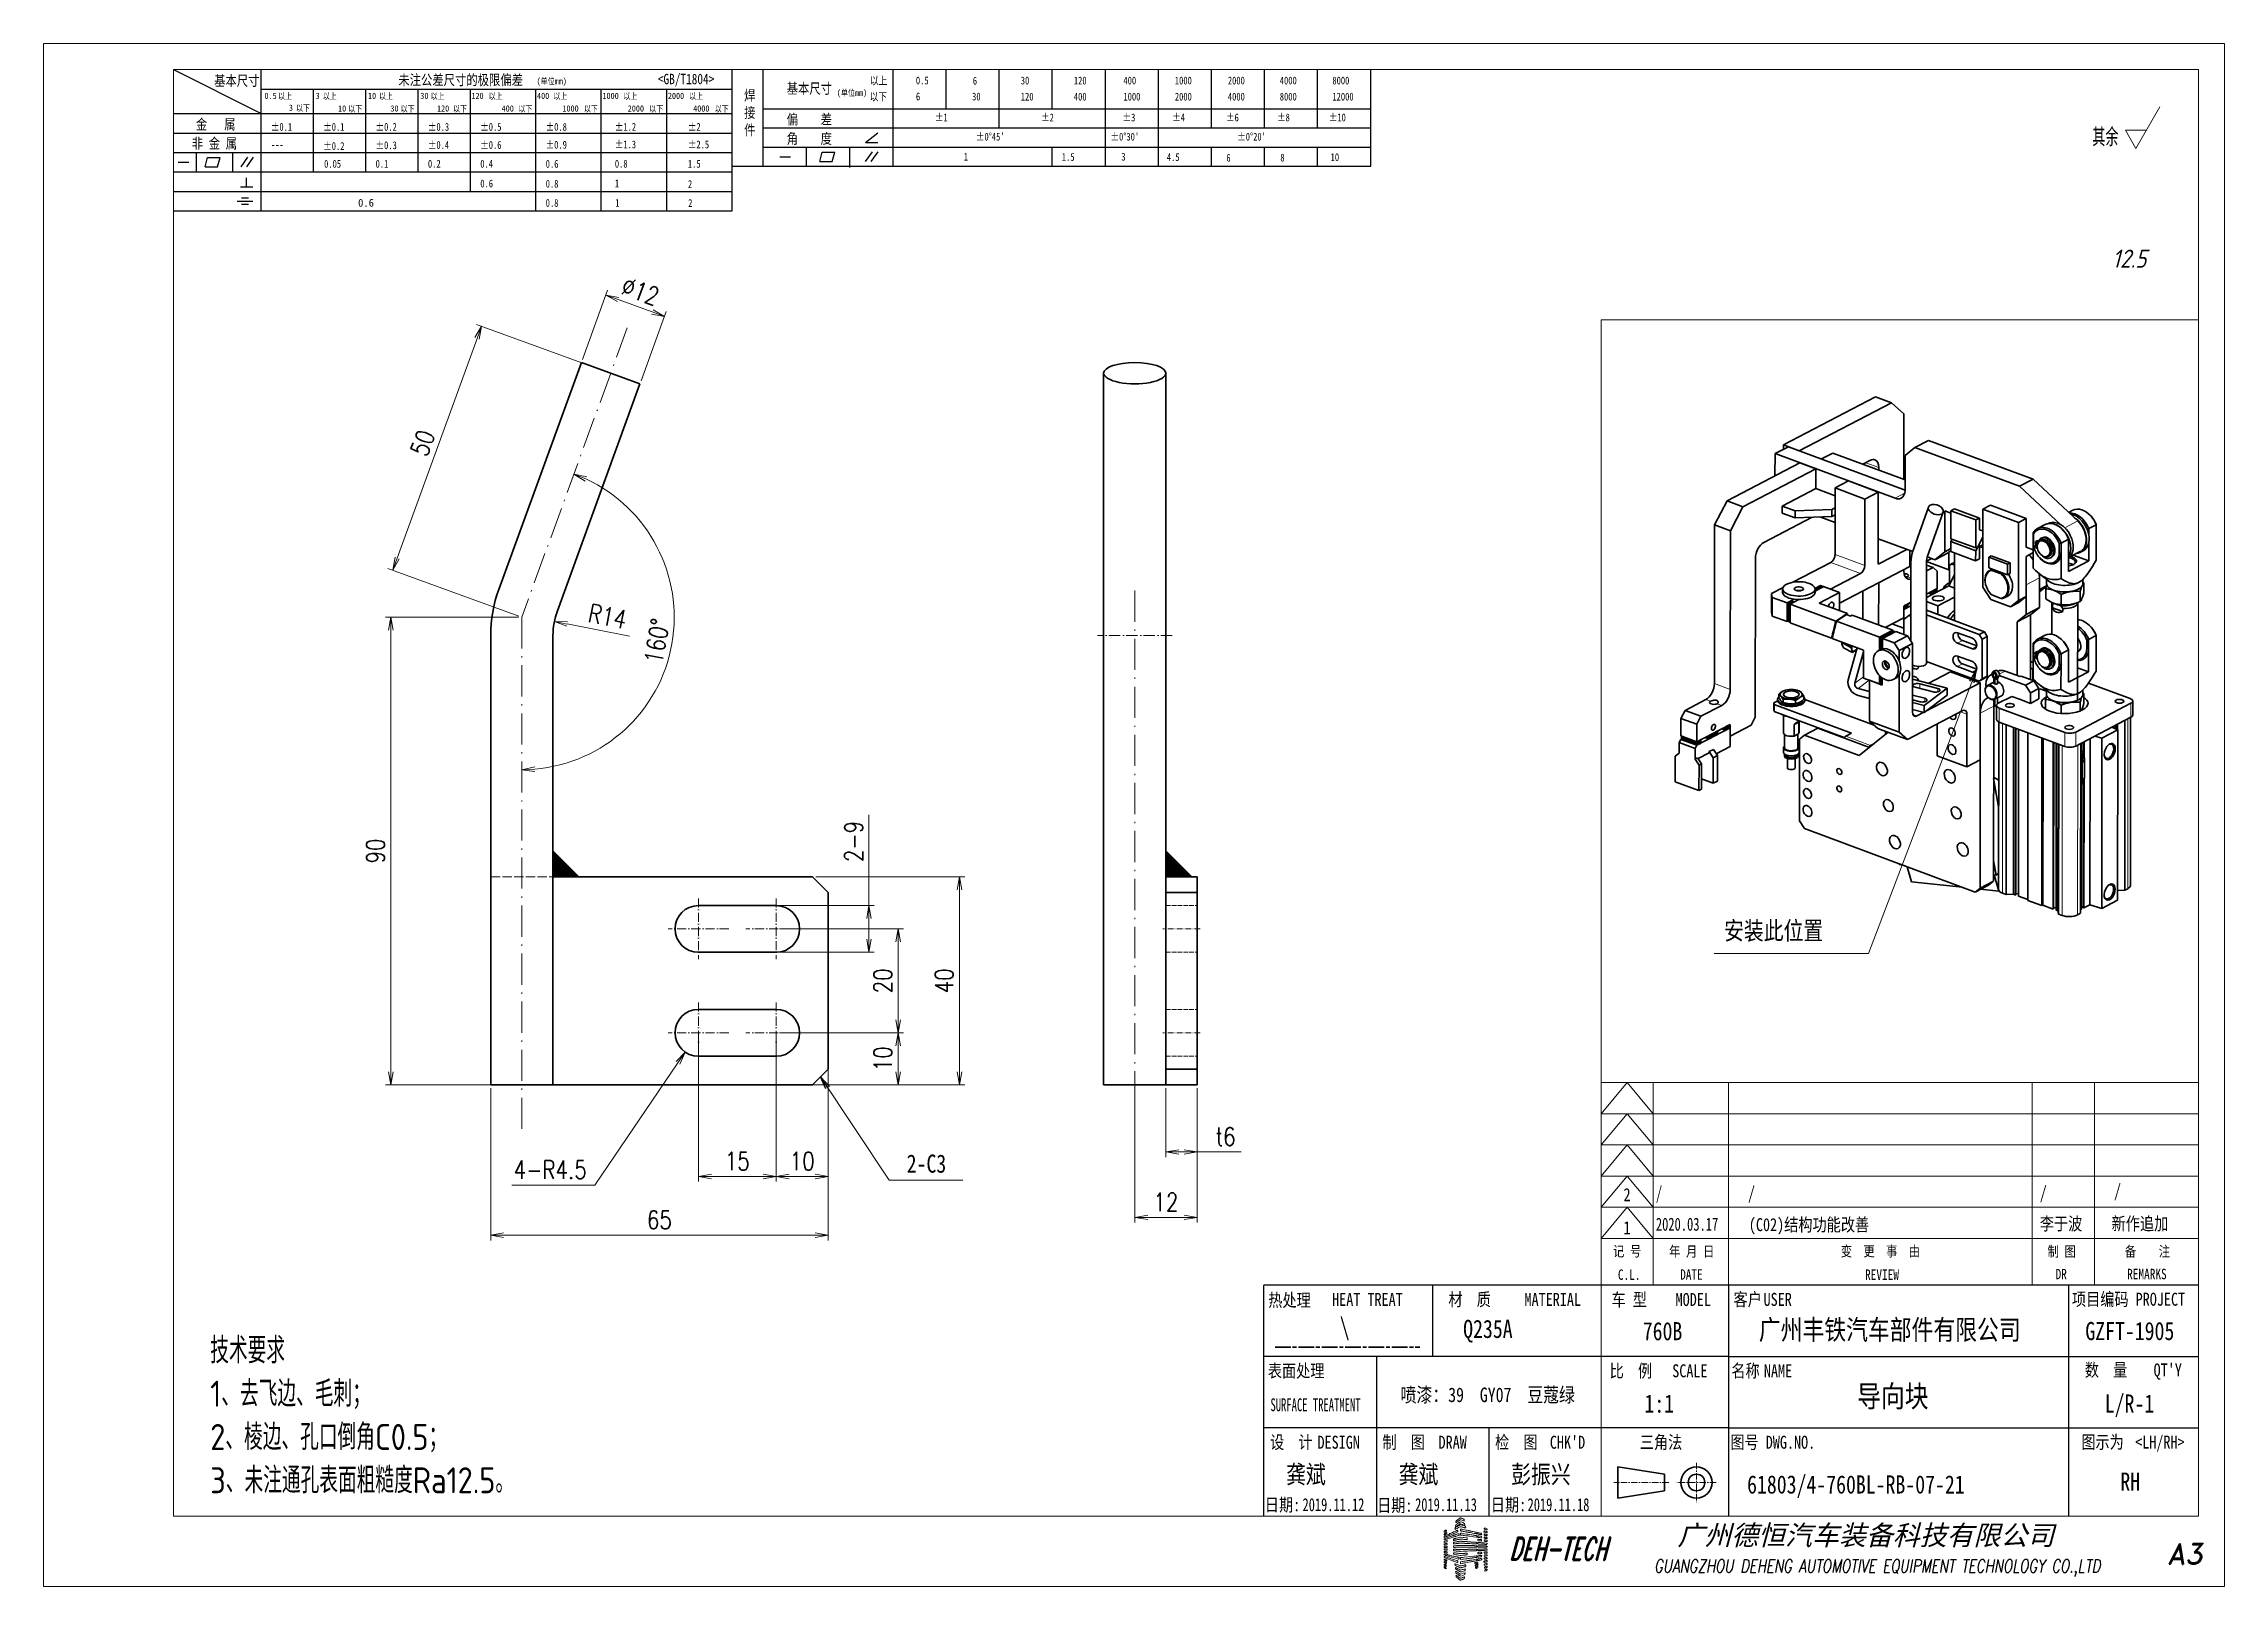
# Model space of a CAD drawing. Header units: millimetres. Extents: x -30157 to 38882, y -29543 to -7215.
# Drawn here: x -28897.1 to -28477.1, y -29542.5 to -29245.5 of the extents above; entities that cross this region are included whole.
import ezdxf
from ezdxf.enums import TextEntityAlignment as Align

# ---------------------------------------------------------------- set-up
doc = ezdxf.new("R2010")
doc.units = ezdxf.units.MM
doc.header["$LTSCALE"] = 0.5
for name, pattern in [('AM_ISO08W050x2', [9, 6, -0.75, 1.5, -0.75]), ('CENTER', [2, 1.25, -0.25, 0.25, -0.25]), ('DASHDOT', [18.5, 12, -3, 0.5, -3]), ('DASHED', [15, 12, -3]), ('DOT2', [0.125, 0, -0.125])]:
    doc.linetypes.add(name, pattern=pattern)
for name, color, linetype, lineweight in [('中心线', 2, 'AM_ISO08W050x2', 18), ('图框', 7, 'Continuous', 18), ('标注线', 3, 'Continuous', 18), ('热处理', 7, 'Continuous', 20), ('粗实线', 7, 'Continuous', 35), ('粗点划线', 6, 'AM_ISO08W050x2', 35)]:
    doc.layers.add(name, color=color, linetype=linetype, lineweight=lineweight)
for name, color, linetype in [('图号', 7, 'Continuous'), ('图名', 7, 'Continuous'), ('图框文字', 7, 'Continuous'), ('数量', 7, 'Continuous'), ('材质', 7, 'Continuous'), ('表面处理', 7, 'Continuous'), ('车型', 7, 'Continuous')]:
    doc.layers.add(name, color=color, linetype=linetype)
doc.layers.add('打印-禁用', color=7, linetype='Continuous', lineweight=15, plot=False)
doc.styles.add('DIM', font='romans.shx', dxfattribs={"width": 0.8, "bigfont": 'bigfont.shx'})
doc.styles.add('STYLE1', font='')
doc.styles.add('国标', font='simfang.ttf', dxfattribs={"width": 0.8})
doc.styles.add('机械长仿宋', font='gbenor.shx', dxfattribs={"height": 1, "bigfont": 'gbcbig.shx'})
doc.styles.add('标题字', font='romand.shx', dxfattribs={"oblique": 10, "bigfont": 'bigfont.shx'})
doc.styles.get('STYLE1').set_extended_font_data('SimSun')
doc.dimstyles.new('DEH 1-1', dxfattribs={"dimtxt": 3.5, "dimasz": 2.5, "dimexe": 1, "dimexo": 0.625, "dimgap": 1.2, "dimtad": 1, "dimtoh": 1, "dimdsep": 46, "dimtxsty": 'DIM', "dimblk": 'OPEN', "dimcen": 0, "dimclrd": 8, "dimclre": 8, "dimclrt": 2, "dimazin": 2, "dimtfac": 0.5, "dimtmove": 0, "dimatfit": 3, "dimldrblk": 'OPEN', "dimfxl": 1, "dimtolj": 2, "dimlwd": 18, "dimlwe": 18, "dimarcsym": 0})
doc.dimstyles.new('DEH 1-1$0', dxfattribs={"dimtxt": 3.5, "dimasz": 2.5, "dimexe": 1, "dimexo": 0.625, "dimgap": 1.2, "dimtad": 1, "dimzin": 9, "dimdsep": 46, "dimtxsty": 'DIM', "dimblk": 'OPEN', "dimcen": 0, "dimclrd": 8, "dimclre": 8, "dimclrt": 2, "dimazin": 2, "dimtfac": 0.5, "dimtmove": 0, "dimatfit": 3, "dimldrblk": 'OPEN', "dimfxl": 1, "dimtolj": 2, "dimlwd": 18, "dimlwe": 18, "dimarcsym": 0})
doc.dimstyles.new('DEH 1-1$4', dxfattribs={"dimtxt": 3.5, "dimasz": 2.5, "dimexe": 1, "dimexo": 0.625, "dimgap": 1.2, "dimtad": 1, "dimtoh": 1, "dimdsep": 46, "dimtxsty": 'DIM', "dimblk": 'OPEN', "dimcen": 0, "dimclrd": 8, "dimclre": 8, "dimclrt": 2, "dimazin": 2, "dimtfac": 0.5, "dimtofl": 0, "dimtmove": 0, "dimatfit": 3, "dimldrblk": 'OPEN', "dimfxl": 1, "dimtolj": 2, "dimlwd": 18, "dimlwe": 18, "dimarcsym": 0})

msp = doc.modelspace()

# ---------------------------------------------------------------- texts
at = {"layer": '图号', "color": 3, "style": '国标', "width": 0.8}
msp.add_text('61803/4-760BL-RB-07-21', height=3.5, dxfattribs=at).set_placement((-28569.011, -29524.649))
at = {"layer": '图名', "color": 3, "style": '国标', "width": 0.8}
msp.add_text('导向块', height=4.2, dxfattribs=at).set_placement((-28540.939, -29508.009), align=Align.CENTER)
at = {"layer": '图框文字', "color": 3, "style": '国标'}
for s, height, width, p in [('2', 2.5, 0.8, (-28592.813, -29468.366)), ('/', 2.5, 0.705904, (-28586.581, -29468.05)), ('/', 2.5, 0.8, (-28568.845, -29468.05)), ('/', 2.5, 0.8, (-28512.64, -29467.952)), ('/', 2.5, 0.8, (-28498.345, -29467.581)), ('(C02)结构功能改善', 2.5, 0.8, (-28568.673, -29474.135)), ('李于波', 2.5, 0.8, (-28512.64, -29473.952)), ('新作追加', 2.5, 0.8, (-28498.809, -29473.941)), ('1', 2.5, 0.8, (-28592.824, -29474.726)), ('2020.03.17', 2.5, 0.705904, (-28586.581, -29474.05)), ('广州丰铁汽车部件有限公司', 3.85, 0.8, (-28566.746, -29495.042)), ('GZFT-1905', 3.5, 0.8, (-28503.874, -29495.113)), ('1:1', 3.5, 0.8, (-28588.79, -29509.09)), ('龚斌', 3.5, 0.8, (-28657.793, -29522.706)), ('龚斌', 3.5, 0.8, (-28636.113, -29522.706)), ('彭振兴', 3.5, 0.8, (-28614.453, -29522.706)), ('2019.11.12', 2.5, 0.7, (-28654.628, -29528.043)), ('2019.11.13', 2.5, 0.7, (-28632.948, -29528.043)), ('2019.11.18', 2.5, 0.7, (-28611.288, -29528.043))]:
    msp.add_text(s, height=height, dxfattribs=dict(at, width=width)).set_placement(p)
at = {"layer": '图框文字', "color": 3, "style": '国标', "width": 0.8}
msp.add_text('RH', height=3.5, dxfattribs=at).set_placement((-28495.219, -29524.106), align=Align.CENTER)
at = {"layer": '数量', "color": 3, "style": '国标', "width": 0.8}
msp.add_text('L/R-1', height=3.5, dxfattribs=at).set_placement((-28495.373, -29509.074), align=Align.CENTER)
at = {"layer": '材质', "color": 3, "style": '国标', "width": 0.8}
for s, p in [('安装此位置', (-28563.895, -29418.032)), ('2-C3', (-28727.064, -29462.887)), ('Q235A', (-28618.933, -29494.703))]:
    msp.add_text(s, height=3.5, dxfattribs=at).set_placement(p, align=Align.CENTER)
at = {"layer": '标注线', "color": 2, "insert": (-28865, -29524.597), "char_height": 5, "width": 114.82461, "attachment_point": 7, "style": '机械长仿宋'}
msp.add_mtext('\\A2;技术要求\\P1、去飞边、毛刺；\\P2、棱边、孔口倒角C0.5；\\P3、未注通孔表面粗糙度Ra12.5。', dxfattribs=at)
at = {"layer": '热处理', "color": 3, "style": '国标', "width": 0.8}
msp.add_text('\\', height=3.5, dxfattribs=at).set_placement((-28646.511, -29494.326), align=Align.CENTER)
at = {"layer": '表面处理', "color": 3, "style": '国标', "width": 0.8}
msp.add_text('喷漆：39  GY07  豆蔻绿', height=2.8, dxfattribs=at).set_placement((-28618.965, -29507.047), align=Align.CENTER)
at = {"layer": '车型', "color": 3, "style": '国标', "width": 0.8}
msp.add_text('760B', height=3.5, dxfattribs=at).set_placement((-28585.296, -29495.142), align=Align.CENTER)

# ---------------------------------------------------------------- blocks, each defined once
blk = doc.blocks.new('GZDEH零件A3图框V01版')
at = {"lineweight": 5}
for p, q in [((3129.32, -1835.39), (3129.31, -1835.43)), ((3129.33, -1835.3), (3129.32, -1835.39)), ((3129.34, -1835.26), (3129.33, -1835.3)), ((3129.35, -1835.17), (3129.34, -1835.26)), ((3129.5, -1835.07), (3129.35, -1835.17)), ((3129.39, -1834.94), (3129.41, -1834.81)), ((3129.49, -1834.91), (3129.39, -1834.94)), ((3129.41, -1834.81), (3129.42, -1834.75)), ((3129.42, -1834.75), (3129.45, -1834.63)), ((3129.45, -1834.63), (3129.57, -1834.55)), ((3129.46, -1834.14), (3129.48, -1834.12)), ((3129.47, -1834.17), (3129.46, -1834.14)), ((3129.49, -1834.18), (3129.47, -1834.17)), ((3129.48, -1834.02), (3129.49, -1833.97)), ((3129.48, -1834.12), (3129.48, -1834.02)), ((3129.49, -1833.97), (3129.51, -1833.87)), ((3129.52, -1834.18), (3129.49, -1834.18)), ((3129.54, -1834.89), (3129.49, -1834.91)), ((3129.49, -1835.41), (3129.55, -1835.37)), ((3129.57, -1835.03), (3129.5, -1835.07)), ((3129.51, -1833.87), (3129.82, -1833.63)), ((3129.53, -1834.18), (3129.52, -1834.18)), ((3129.56, -1834.17), (3129.53, -1834.18)), ((3129.63, -1834.84), (3129.54, -1834.89)), ((3129.55, -1835.37), (3129.67, -1835.29)), ((3129.85, -1833.95), (3129.56, -1834.17)), ((3129.57, -1834.55), (3129.62, -1834.51)), ((3129.72, -1834.94), (3129.57, -1835.03)), ((3129.62, -1834.51), (3129.73, -1834.41)), ((3129.81, -1834.71), (3129.63, -1834.84)), ((3129.67, -1835.29), (3129.72, -1835.3)), ((3129.82, -1834.89), (3129.72, -1834.94)), ((3129.72, -1835.3), (3129.76, -1835.29)), ((3129.73, -1834.41), (3129.76, -1834.42)), ((3129.76, -1834.42), (3129.79, -1834.4)), ((3129.76, -1835.29), (3129.79, -1835.25)), ((3129.79, -1834.4), (3129.8, -1834.38)), ((3129.79, -1835.25), (3129.8, -1835.24)), ((3129.8, -1834.38), (3129.86, -1834.34)), ((3129.8, -1835.24), (3129.81, -1835.24)), ((3129.9, -1834.65), (3129.81, -1834.71)), ((3129.81, -1835.24), (3129.82, -1835.23)), ((3129.82, -1833.63), (3129.97, -1833.5)), ((3129.87, -1834.87), (3129.82, -1834.89)), ((3129.82, -1835.23), (3130.01, -1835.13)), ((3129.99, -1833.84), (3129.85, -1833.95)), ((3129.86, -1834.34), (3129.89, -1834.32)), ((3129.96, -1834.82), (3129.87, -1834.87)), ((3129.89, -1834.32), (3129.94, -1834.28)), ((3130.09, -1834.54), (3129.9, -1834.65)), ((3129.94, -1834.28), (3130.01, -1834.25)), ((3130.08, -1834.74), (3129.96, -1834.82)), ((3129.97, -1833.5), (3130.28, -1833.26)), ((3130.28, -1833.62), (3129.99, -1833.84)), ((3130.01, -1834.25), (3130.04, -1834.23)), ((3130.01, -1835.13), (3130.11, -1835.09)), ((3130.04, -1834.23), (3130.09, -1834.18)), ((3130.15, -1834.71), (3130.08, -1834.74)), ((3130.09, -1834.18), (3130.15, -1834.15)), ((3130.14, -1834.5), (3130.09, -1834.54)), ((3130.11, -1835.09), (3130.3, -1834.99)), ((3130.17, -1834.48), (3130.14, -1834.5)), ((3130.15, -1834.15), (3130.18, -1834.13)), ((3130.27, -1834.64), (3130.15, -1834.71)), ((3130.23, -1834.45), (3130.17, -1834.48)), ((3130.18, -1834.13), (3130.23, -1834.09)), ((3130.23, -1834.09), (3130.26, -1834.08)), ((3130.27, -1834.41), (3130.23, -1834.45)), ((3130.26, -1834.08), (3130.27, -1834.07)), ((3130.27, -1834.07), (3130.28, -1834.05)), ((3130.32, -1834.4), (3130.27, -1834.41)), ((3130.33, -1834.61), (3130.27, -1834.64)), ((3130.28, -1833.26), (3130.35, -1833.26)), ((3130.34, -1833.62), (3130.28, -1833.62)), ((3130.28, -1834.05), (3130.63, -1834.12)), ((3130.3, -1834.99), (3130.39, -1834.98)), ((3130.38, -1834.42), (3130.32, -1834.4)), ((3130.38, -1834.61), (3130.33, -1834.61)), ((3130.37, -1833.62), (3130.34, -1833.62)), ((3130.35, -1833.26), (3130.39, -1833.27)), ((3130.42, -1833.66), (3130.37, -1833.62)), ((3130.69, -1834.53), (3130.38, -1834.42)), ((3130.44, -1834.63), (3130.38, -1834.61)), ((3130.39, -1833.27), (3130.45, -1833.3)), ((3130.39, -1834.98), (3130.44, -1834.98)), ((3130.62, -1833.72), (3130.42, -1833.66)), ((3130.67, -1834.69), (3130.44, -1834.63)), ((3130.44, -1834.98), (3130.54, -1835)), ((3130.45, -1833.3), (3130.65, -1833.36)), ((3130.54, -1835), (3130.71, -1835.06)), ((3130.73, -1833.76), (3130.62, -1833.72)), ((3130.63, -1834.12), (3130.81, -1834.18)), ((3130.65, -1833.36), (3130.76, -1833.4)), ((3130.79, -1834.72), (3130.67, -1834.69)), ((3130.85, -1834.57), (3130.69, -1834.53)), ((3130.71, -1835.06), (3130.79, -1835.08)), ((3130.93, -1833.82), (3130.73, -1833.76)), ((3130.76, -1833.4), (3130.95, -1833.5)), ((3131.02, -1834.78), (3130.79, -1834.72)), ((3130.79, -1835.08), (3130.97, -1835.11)), ((3130.81, -1834.18), (3131.14, -1834.33)), ((3131.17, -1834.65), (3130.85, -1834.57)), ((3130.97, -1833.84), (3130.93, -1833.82)), ((3130.95, -1833.5), (3131, -1833.5)), ((3131, -1833.85), (3130.97, -1833.84)), ((3130.97, -1835.11), (3131.1, -1835.14)), ((3131, -1833.5), (3131.02, -1833.51)), ((3131.05, -1833.87), (3131, -1833.85)), ((3131.02, -1833.51), (3131.07, -1833.52)), ((3131.12, -1834.81), (3131.02, -1834.78)), ((3131.06, -1833.89), (3131.05, -1833.87)), ((3131.1, -1833.88), (3131.06, -1833.89)), ((3131.07, -1833.52), (3131.11, -1833.65)), ((3131.11, -1833.86), (3131.1, -1833.88)), ((3131.1, -1835.14), (3131.17, -1835.16)), ((3131.11, -1833.65), (3131.11, -1833.73)), ((3131.11, -1833.73), (3131.11, -1833.86)), ((3131.17, -1834.82), (3131.12, -1834.81)), ((3131.14, -1834.33), (3131.15, -1834.38)), ((3131.15, -1834.38), (3131.16, -1834.41)), ((3131.16, -1834.41), (3131.19, -1834.46)), ((3131.2, -1834.58), (3131.17, -1834.65)), ((3131.28, -1834.83), (3131.17, -1834.82)), ((3131.17, -1835.16), (3131.3, -1835.19)), ((3131.19, -1834.46), (3131.2, -1834.54)), ((3131.2, -1834.54), (3131.2, -1834.58)), ((3131.3, -1834.86), (3131.28, -1834.83)), ((3131.31, -1834.87), (3131.3, -1834.86)), ((3131.3, -1835.19), (3131.33, -1835.19)), ((3131.34, -1834.88), (3131.31, -1834.87)), ((3131.33, -1835.19), (3131.34, -1835.19)), ((3131.35, -1834.97), (3131.34, -1834.88)), ((3131.34, -1835.19), (3131.36, -1835.17)), ((3131.36, -1835.01), (3131.35, -1834.97)), ((3131.38, -1835.1), (3131.36, -1835.01)), ((3131.36, -1835.17), (3131.37, -1835.14)), ((3131.37, -1835.13), (3131.38, -1835.1)), ((3131.37, -1835.14), (3131.37, -1835.13)), ((3135, -1835.23), (3134.95, -1835.31)), ((3134.95, -1835.31), (3134.95, -1835.37)), ((3134.95, -1835.37), (3134.98, -1835.46)), ((3135.18, -1835.25), (3135, -1835.23)), ((3135.28, -1835.28), (3135.18, -1835.25)), ((3135.45, -1835.35), (3135.28, -1835.28)), ((3135.49, -1835.43), (3135.45, -1835.35)), ((3127.23, -1835.85), (3127.21, -1835.92)), ((3127.21, -1835.92), (3127.22, -1835.96)), ((3127.24, -1836.82), (3127.21, -1836.9)), ((3127.21, -1836.9), (3127.22, -1836.95)), ((3127.22, -1838.33), (3127.21, -1838.38)), ((3127.21, -1838.38), (3127.24, -1838.45)), ((3127.22, -1838.82), (3127.21, -1838.87)), ((3127.21, -1838.87), (3127.24, -1838.93)), ((3127.22, -1839.31), (3127.21, -1839.37)), ((3127.21, -1839.37), (3127.24, -1839.44)), ((3127.22, -1835.96), (3127.25, -1836.02)), ((3127.22, -1836.95), (3127.25, -1837.02)), ((3127.23, -1837.3), (3127.22, -1837.38)), ((3127.22, -1837.38), (3127.22, -1837.42)), ((3127.22, -1837.42), (3127.25, -1837.5)), ((3127.23, -1837.82), (3127.22, -1837.89)), ((3127.22, -1837.89), (3127.22, -1837.93)), ((3127.22, -1837.93), (3127.25, -1838)), ((3127.25, -1838.26), (3127.22, -1838.33)), ((3127.25, -1838.75), (3127.22, -1838.82)), ((3127.25, -1839.25), (3127.22, -1839.31)), ((3127.29, -1835.8), (3127.23, -1835.85)), ((3127.24, -1836.34), (3127.23, -1836.36)), ((3127.23, -1836.36), (3127.23, -1836.42)), ((3127.23, -1836.42), (3127.23, -1836.45)), ((3127.23, -1836.45), (3127.23, -1836.51)), ((3127.23, -1836.51), (3127.33, -1836.51)), ((3127.36, -1837.25), (3127.23, -1837.3)), ((3127.26, -1837.77), (3127.23, -1837.82)), ((3127.25, -1836.34), (3127.24, -1836.34)), ((3127.61, -1836.62), (3127.24, -1836.82)), ((3127.24, -1838.45), (3127.25, -1838.46)), ((3127.24, -1838.93), (3127.25, -1838.94)), ((3127.24, -1839.44), (3127.33, -1839.46)), ((3127.25, -1836.02), (3127.26, -1836.03)), ((3127.27, -1836.32), (3127.25, -1836.34)), ((3127.25, -1837.02), (3127.39, -1836.98)), ((3127.25, -1837.5), (3127.42, -1837.46)), ((3127.25, -1838), (3127.47, -1837.96)), ((3127.34, -1838.25), (3127.25, -1838.26)), ((3127.25, -1838.46), (3127.26, -1838.47)), ((3127.25, -1838.48), (3127.48, -1838.47)), ((3127.26, -1838.47), (3127.25, -1838.48)), ((3127.41, -1838.74), (3127.25, -1838.75)), ((3127.25, -1838.94), (3127.26, -1838.95)), ((3127.26, -1838.95), (3127.25, -1838.96)), ((3127.25, -1838.96), (3127.47, -1838.96)), ((3127.47, -1839.25), (3127.25, -1839.25)), ((3127.26, -1836.03), (3127.27, -1836.03)), ((3127.29, -1837.75), (3127.26, -1837.77)), ((3127.27, -1836.03), (3127.28, -1836.03)), ((3127.42, -1836.21), (3127.27, -1836.32)), ((3127.28, -1836.03), (3127.44, -1835.95)), ((3127.32, -1835.77), (3127.29, -1835.8)), ((3127.35, -1837.75), (3127.29, -1837.75)), ((3127.4, -1835.73), (3127.32, -1835.77)), ((3127.33, -1836.51), (3127.39, -1836.49)), ((3127.33, -1839.46), (3127.38, -1839.46)), ((3127.38, -1838.24), (3127.34, -1838.25)), ((3127.5, -1837.71), (3127.35, -1837.75)), ((3127.43, -1837.22), (3127.36, -1837.25)), ((3127.47, -1838.23), (3127.38, -1838.24)), ((3127.38, -1839.46), (3127.47, -1839.48)), ((3127.39, -1836.49), (3127.47, -1836.43)), ((3127.39, -1836.98), (3127.46, -1836.95)), ((3127.47, -1835.66), (3127.4, -1835.73)), ((3127.49, -1838.73), (3127.41, -1838.74)), ((3127.51, -1836.16), (3127.42, -1836.21)), ((3127.42, -1837.46), (3127.5, -1837.44)), ((3127.57, -1837.17), (3127.43, -1837.22)), ((3127.44, -1835.95), (3127.52, -1835.9)), ((3127.46, -1836.95), (3127.59, -1836.88)), ((3127.52, -1835.63), (3127.47, -1835.65)), ((3127.47, -1836.43), (3127.57, -1836.39)), ((3127.47, -1837.96), (3127.58, -1837.94)), ((3127.6, -1838.19), (3127.47, -1838.23)), ((3127.47, -1838.96), (3127.58, -1838.96)), ((3127.57, -1839.25), (3127.47, -1839.25)), ((3127.47, -1839.48), (3127.58, -1839.48)), ((3127.48, -1838.47), (3127.59, -1838.46)), ((3127.65, -1838.72), (3127.49, -1838.73)), ((3127.5, -1837.44), (3127.66, -1837.39)), ((3127.58, -1837.69), (3127.5, -1837.71)), ((3127.69, -1836.08), (3127.51, -1836.16)), ((3127.61, -1835.62), (3127.52, -1835.63)), ((3127.52, -1835.9), (3127.66, -1835.78)), ((3127.57, -1836.39), (3127.63, -1836.36)), ((3127.68, -1837.13), (3127.57, -1837.17)), ((3127.78, -1839.25), (3127.57, -1839.25)), ((3127.73, -1837.65), (3127.58, -1837.69)), ((3127.58, -1837.94), (3127.78, -1837.87)), ((3127.58, -1838.96), (3127.81, -1838.96)), ((3127.58, -1839.48), (3127.63, -1839.48)), ((3127.59, -1836.88), (3127.69, -1836.85)), ((3127.59, -1838.46), (3127.81, -1838.41)), ((3127.67, -1838.19), (3127.6, -1838.19)), ((3127.67, -1835.66), (3127.61, -1835.62)), ((3127.8, -1836.53), (3127.61, -1836.62)), ((3127.63, -1836.36), (3127.71, -1836.29)), ((3127.63, -1839.48), (3127.73, -1839.48)), ((3127.7, -1838.72), (3127.65, -1838.72)), ((3127.66, -1835.78), (3127.68, -1835.72)), ((3127.66, -1837.39), (3127.78, -1837.35)), ((3127.68, -1835.72), (3127.67, -1835.67)), ((3127.81, -1838.19), (3127.67, -1838.19)), ((3127.74, -1837.11), (3127.68, -1837.13)), ((3127.72, -1836.16), (3127.69, -1836.08)), ((3127.69, -1836.85), (3127.74, -1836.83)), ((3127.73, -1838.72), (3127.7, -1838.72)), ((3127.71, -1836.29), (3127.72, -1836.2)), ((3127.72, -1836.2), (3127.72, -1836.16)), ((3127.75, -1837.63), (3127.73, -1837.65)), ((3127.78, -1838.73), (3127.73, -1838.72)), ((3127.73, -1839.48), (3127.73, -1839.49)), ((3127.73, -1839.49), (3127.73, -1839.5)), ((3127.73, -1839.5), (3127.73, -1839.51)), ((3127.73, -1839.51), (3127.76, -1839.51)), ((3127.74, -1836.83), (3127.83, -1836.79)), ((3127.85, -1837.08), (3127.74, -1837.11)), ((3127.78, -1837.64), (3127.75, -1837.63)), ((3127.76, -1839.51), (3127.78, -1839.51)), ((3127.78, -1837.35), (3127.83, -1837.33)), ((3127.79, -1837.66), (3127.78, -1837.64)), ((3127.78, -1837.87), (3127.82, -1837.8)), ((3127.81, -1838.79), (3127.78, -1838.73)), ((3127.81, -1839.34), (3127.78, -1839.25)), ((3127.78, -1839.51), (3127.81, -1839.48)), ((3127.82, -1837.74), (3127.79, -1837.66)), ((3128.19, -1836.38), (3127.8, -1836.53)), ((3127.81, -1838.28), (3127.81, -1838.19)), ((3127.81, -1838.32), (3127.81, -1838.28)), ((3127.81, -1838.41), (3127.81, -1838.32)), ((3127.81, -1838.82), (3127.81, -1838.79)), ((3127.82, -1838.89), (3127.81, -1838.82)), ((3127.81, -1838.91), (3127.82, -1838.89)), ((3127.81, -1838.93), (3127.81, -1838.91)), ((3127.81, -1838.96), (3127.81, -1838.93)), ((3127.82, -1839.39), (3127.81, -1839.34)), ((3127.81, -1839.48), (3127.82, -1839.39)), ((3127.82, -1837.8), (3127.82, -1837.74)), ((3127.83, -1836.79), (3127.95, -1836.75)), ((3127.83, -1837.33), (3127.95, -1837.29)), ((3127.87, -1837.07), (3127.85, -1837.08)), ((3127.88, -1837.06), (3127.87, -1837.07)), ((3127.9, -1837.05), (3127.88, -1837.06)), ((3128.05, -1837), (3127.9, -1837.05)), ((3127.95, -1836.75), (3128.01, -1836.72)), ((3127.95, -1837.29), (3128.36, -1837.17)), ((3128.01, -1836.72), (3128.12, -1836.66)), ((3128.12, -1836.98), (3128.05, -1837)), ((3128.12, -1836.66), (3128.17, -1836.66)), ((3128.26, -1836.93), (3128.12, -1836.98)), ((3128.17, -1836.66), (3128.2, -1836.65)), ((3128.28, -1836.33), (3128.19, -1836.38)), ((3128.2, -1836.65), (3128.24, -1836.62)), ((3128.24, -1836.62), (3128.5, -1836.52)), ((3128.28, -1836.92), (3128.26, -1836.93)), ((3128.33, -1836.31), (3128.28, -1836.33)), ((3128.29, -1836.92), (3128.28, -1836.92)), ((3128.31, -1836.91), (3128.29, -1836.92)), ((3128.48, -1836.85), (3128.31, -1836.91)), ((3128.43, -1836.26), (3128.33, -1836.31)), ((3128.36, -1837.17), (3128.57, -1837.1)), ((3128.84, -1836.08), (3128.43, -1836.26)), ((3128.57, -1836.82), (3128.48, -1836.85)), ((3128.5, -1836.52), (3128.63, -1836.46)), ((3128.74, -1836.76), (3128.57, -1836.82)), ((3128.57, -1837.1), (3128.98, -1836.98)), ((3128.63, -1836.46), (3128.88, -1836.36)), ((3128.76, -1836.75), (3128.74, -1836.76)), ((3128.77, -1836.75), (3128.76, -1836.75)), ((3128.79, -1836.74), (3128.77, -1836.75)), ((3128.9, -1836.7), (3128.79, -1836.74)), ((3129.05, -1835.99), (3128.84, -1836.08)), ((3128.88, -1836.36), (3129.01, -1836.32)), ((3128.96, -1836.68), (3128.9, -1836.7)), ((3129.08, -1836.64), (3128.96, -1836.68)), ((3128.98, -1836.98), (3129.09, -1836.94)), ((3129.01, -1839.4), (3129, -1839.47)), ((3129, -1839.47), (3129.04, -1839.56)), ((3129.01, -1836.32), (3129.06, -1836.29)), ((3129.05, -1839.32), (3129.01, -1839.4)), ((3129.05, -1837.33), (3129.02, -1837.42)), ((3129.02, -1837.42), (3129.02, -1837.47)), ((3129.02, -1837.47), (3129.04, -1837.57)), ((3129.05, -1838), (3129.02, -1838.09)), ((3129.02, -1838.09), (3129.02, -1838.15)), ((3129.02, -1838.15), (3129.04, -1838.24)), ((3129.05, -1838.65), (3129.02, -1838.74)), ((3129.02, -1838.74), (3129.02, -1838.79)), ((3129.02, -1838.79), (3129.04, -1838.89)), ((3129.04, -1837.57), (3129.05, -1837.58)), ((3129.04, -1838.24), (3129.06, -1838.26)), ((3129.04, -1838.89), (3129.06, -1838.91)), ((3129.04, -1839.56), (3129.05, -1839.57)), ((3129.46, -1835.81), (3129.05, -1835.99)), ((3129.13, -1837.3), (3129.05, -1837.33)), ((3129.05, -1837.58), (3129.06, -1837.6)), ((3129.06, -1837.6), (3129.05, -1837.62)), ((3129.05, -1837.62), (3129.08, -1837.61)), ((3129.09, -1837.97), (3129.05, -1838)), ((3129.13, -1838.64), (3129.05, -1838.65)), ((3129.24, -1839.32), (3129.05, -1839.32)), ((3129.05, -1839.57), (3129.06, -1839.59)), ((3129.06, -1839.59), (3129.05, -1839.6)), ((3129.05, -1839.6), (3129.07, -1839.59)), ((3129.06, -1836.29), (3129.17, -1836.23)), ((3129.06, -1838.26), (3129.07, -1838.27)), ((3129.06, -1838.91), (3129.06, -1838.93)), ((3129.06, -1838.93), (3129.08, -1838.96)), ((3129.07, -1838.27), (3129.09, -1838.29)), ((3129.07, -1839.59), (3129.1, -1839.61)), ((3129.09, -1836.63), (3129.08, -1836.64)), ((3129.08, -1837.61), (3129.1, -1837.61)), ((3129.08, -1838.96), (3129.18, -1838.96)), ((3129.1, -1836.63), (3129.09, -1836.63)), ((3129.09, -1836.94), (3129.15, -1836.92)), ((3129.12, -1837.96), (3129.09, -1837.97)), ((3129.09, -1838.27), (3129.11, -1838.26)), ((3129.09, -1838.29), (3129.09, -1838.27)), ((3129.12, -1836.62), (3129.1, -1836.63)), ((3129.1, -1837.61), (3129.12, -1837.6)), ((3129.11, -1838.26), (3129.12, -1838.27)), ((3129.24, -1836.58), (3129.12, -1836.62)), ((3129.12, -1837.6), (3129.22, -1837.58)), ((3129.17, -1837.96), (3129.12, -1837.96)), ((3129.12, -1838.27), (3129.3, -1838.26)), ((3129.16, -1837.28), (3129.13, -1837.3)), ((3129.17, -1838.64), (3129.13, -1838.64)), ((3129.15, -1836.92), (3129.27, -1836.88)), ((3129.24, -1837.27), (3129.16, -1837.28)), ((3129.17, -1836.23), (3129.22, -1836.23)), ((3129.29, -1837.94), (3129.17, -1837.96)), ((3129.24, -1838.63), (3129.17, -1838.64)), ((3129.18, -1838.96), (3129.23, -1838.96)), ((3129.22, -1836.23), (3129.25, -1836.22)), ((3129.22, -1837.58), (3129.27, -1837.57)), ((3129.23, -1838.96), (3129.34, -1838.96)), ((3129.3, -1836.56), (3129.24, -1836.58)), ((3129.31, -1837.23), (3129.24, -1837.27)), ((3129.59, -1838.61), (3129.24, -1838.63)), ((3129.34, -1839.32), (3129.24, -1839.32)), ((3129.25, -1836.22), (3129.29, -1836.19)), ((3129.27, -1836.88), (3129.4, -1836.85)), ((3129.27, -1837.57), (3129.36, -1837.56)), ((3129.29, -1836.19), (3129.52, -1836.1)), ((3129.34, -1837.93), (3129.29, -1837.94)), ((3129.41, -1836.52), (3129.3, -1836.56)), ((3129.3, -1838.26), (3129.38, -1838.25)), ((3129.31, -1835.43), (3129.32, -1835.45)), ((3129.36, -1837.23), (3129.31, -1837.23)), ((3129.32, -1835.45), (3129.35, -1835.48)), ((3129.46, -1837.91), (3129.34, -1837.93)), ((3129.34, -1838.94), (3129.34, -1838.93)), ((3129.34, -1838.93), (3131, -1838.93)), ((3129.34, -1838.95), (3129.34, -1838.94)), ((3129.34, -1838.96), (3129.34, -1838.95)), ((3129.53, -1839.32), (3129.34, -1839.32)), ((3129.35, -1835.48), (3129.49, -1835.41)), ((3129.44, -1837.23), (3129.36, -1837.23)), ((3129.36, -1837.56), (3129.4, -1837.55)), ((3129.38, -1838.25), (3129.56, -1838.23)), ((3129.4, -1836.85), (3129.47, -1836.83)), ((3129.4, -1837.55), (3129.42, -1837.54)), ((3129.43, -1836.52), (3129.41, -1836.52)), ((3129.42, -1837.54), (3129.46, -1837.53)), ((3129.44, -1836.51), (3129.43, -1836.52)), ((3129.46, -1836.5), (3129.44, -1836.51)), ((3129.5, -1837.2), (3129.44, -1837.23)), ((3129.56, -1835.76), (3129.46, -1835.81)), ((3129.63, -1836.44), (3129.46, -1836.5)), ((3129.46, -1837.53), (3129.6, -1837.5)), ((3129.53, -1837.91), (3129.46, -1837.91)), ((3129.47, -1836.83), (3129.6, -1836.79)), ((3129.53, -1837.18), (3129.5, -1837.2)), ((3129.52, -1836.1), (3129.64, -1836.05)), ((3129.6, -1837.17), (3129.53, -1837.18)), ((3129.56, -1837.91), (3129.53, -1837.91)), ((3129.53, -1839.33), (3129.53, -1839.32)), ((3129.53, -1839.34), (3129.53, -1839.33)), ((3129.53, -1839.33), (3129.53, -1839.33)), ((3129.75, -1839.34), (3129.53, -1839.34)), ((3129.6, -1835.73), (3129.56, -1835.76)), ((3129.63, -1837.89), (3129.56, -1837.91)), ((3129.56, -1838.23), (3129.6, -1838.22)), ((3129.76, -1838.61), (3129.59, -1838.61)), ((3129.7, -1835.69), (3129.6, -1835.73)), ((3129.6, -1836.79), (3129.75, -1836.74)), ((3129.87, -1837.1), (3129.6, -1837.17)), ((3129.6, -1837.5), (3129.67, -1837.49)), ((3129.6, -1838.22), (3129.62, -1838.22)), ((3129.62, -1838.22), (3129.66, -1838.21)), ((3129.72, -1836.41), (3129.63, -1836.44)), ((3129.75, -1837.86), (3129.63, -1837.89)), ((3129.64, -1836.05), (3129.87, -1835.95)), ((3129.66, -1838.21), (3129.72, -1838.21)), ((3129.67, -1837.49), (3129.82, -1837.46)), ((3129.73, -1835.67), (3129.7, -1835.69)), ((3129.89, -1836.36), (3129.72, -1836.41)), ((3129.72, -1838.21), (3129.74, -1838.21)), ((3129.76, -1835.67), (3129.73, -1835.67)), ((3129.74, -1838.21), (3129.79, -1838.21)), ((3129.75, -1836.74), (3129.82, -1836.72)), ((3129.81, -1837.85), (3129.75, -1837.86)), ((3129.86, -1839.34), (3129.75, -1839.34)), ((3129.79, -1835.67), (3129.76, -1835.67)), ((3130.11, -1838.59), (3129.76, -1838.61)), ((3129.82, -1835.76), (3129.79, -1835.67)), ((3129.79, -1838.21), (3129.87, -1838.2)), ((3129.94, -1837.85), (3129.81, -1837.85)), ((3129.84, -1835.81), (3129.82, -1835.76)), ((3129.82, -1836.72), (3129.96, -1836.67)), ((3129.82, -1837.46), (3129.86, -1837.45)), ((3129.88, -1835.89), (3129.84, -1835.81)), ((3129.86, -1837.45), (3129.88, -1837.45)), ((3130.08, -1839.34), (3129.86, -1839.34)), ((3129.87, -1835.95), (3129.88, -1835.93)), ((3130.01, -1837.07), (3129.87, -1837.1)), ((3129.87, -1838.2), (3129.91, -1838.19)), ((3129.88, -1835.91), (3129.88, -1835.89)), ((3129.88, -1835.93), (3129.88, -1835.91)), ((3129.88, -1837.45), (3129.91, -1837.44)), ((3129.94, -1836.33), (3129.89, -1836.36)), ((3129.91, -1837.44), (3130.06, -1837.41)), ((3129.91, -1838.19), (3129.99, -1838.17)), ((3129.98, -1836.32), (3129.94, -1836.33)), ((3130.06, -1837.83), (3129.94, -1837.85)), ((3129.96, -1836.67), (3130.03, -1836.66)), ((3130.03, -1836.32), (3129.98, -1836.32)), ((3129.99, -1838.17), (3130.08, -1838.17)), ((3130.27, -1837), (3130.01, -1837.07)), ((3130.1, -1836.42), (3130.03, -1836.32)), ((3130.03, -1836.66), (3130.07, -1836.65)), ((3130.06, -1837.41), (3130.13, -1837.39)), ((3130.13, -1837.81), (3130.06, -1837.83)), ((3130.07, -1836.65), (3130.12, -1836.61)), ((3130.08, -1838.17), (3130.13, -1838.17)), ((3130.08, -1839.35), (3130.08, -1839.34)), ((3130.08, -1839.36), (3130.08, -1839.35)), ((3130.43, -1839.36), (3130.08, -1839.36)), ((3130.08, -1839.36), (3130.08, -1839.36)), ((3130.12, -1836.49), (3130.1, -1836.42)), ((3130.19, -1838.58), (3130.11, -1838.59)), ((3130.12, -1836.61), (3130.12, -1836.49)), ((3130.13, -1837.39), (3130.27, -1837.36)), ((3130.25, -1837.78), (3130.13, -1837.81)), ((3130.13, -1838.17), (3130.23, -1838.17)), ((3130.24, -1838.58), (3130.19, -1838.58)), ((3130.23, -1838.15), (3130.23, -1838.14)), ((3130.23, -1838.14), (3130.4, -1838.14)), ((3130.23, -1838.16), (3130.23, -1838.15)), ((3130.23, -1838.17), (3130.23, -1838.16)), ((3130.32, -1838.57), (3130.24, -1838.58)), ((3130.38, -1837.78), (3130.25, -1837.78)), ((3130.32, -1837), (3130.27, -1837)), ((3130.27, -1837.36), (3130.3, -1837.36)), ((3130.3, -1837.36), (3130.31, -1837.36)), ((3130.31, -1837.36), (3130.33, -1837.35)), ((3130.34, -1837), (3130.32, -1837)), ((3130.58, -1838.57), (3130.32, -1838.57)), ((3130.33, -1837.35), (3130.35, -1837.35)), ((3130.38, -1836.99), (3130.34, -1837)), ((3130.36, -1835.44), (3130.35, -1835.43)), ((3130.35, -1835.43), (3130.35, -1835.56)), ((3130.35, -1835.56), (3130.35, -1835.62)), ((3130.35, -1835.62), (3130.35, -1835.75)), ((3130.35, -1835.75), (3130.49, -1835.8)), ((3130.38, -1836.21), (3130.35, -1836.23)), ((3130.35, -1836.23), (3130.35, -1836.35)), ((3130.35, -1836.35), (3130.35, -1836.41)), ((3130.35, -1836.41), (3130.35, -1836.54)), ((3130.35, -1836.54), (3130.43, -1836.58)), ((3130.35, -1837.35), (3130.36, -1837.35)), ((3130.37, -1835.42), (3130.36, -1835.43)), ((3130.36, -1835.43), (3130.36, -1835.44)), ((3130.36, -1837.35), (3130.38, -1837.35)), ((3130.68, -1835.46), (3130.37, -1835.42)), ((3130.4, -1836.21), (3130.38, -1836.21)), ((3130.86, -1837.04), (3130.38, -1836.99)), ((3130.38, -1837.35), (3130.43, -1837.36)), ((3130.45, -1837.78), (3130.38, -1837.78)), ((3130.43, -1836.2), (3130.4, -1836.21)), ((3130.4, -1838.14), (3130.48, -1838.14)), ((3130.5, -1836.22), (3130.43, -1836.2)), ((3130.43, -1836.58), (3130.48, -1836.59)), ((3130.43, -1837.36), (3130.46, -1837.36)), ((3130.6, -1839.36), (3130.43, -1839.36)), ((3130.59, -1837.78), (3130.45, -1837.78)), ((3130.46, -1837.36), (3130.51, -1837.36)), ((3130.48, -1836.59), (3130.57, -1836.58)), ((3130.48, -1838.14), (3130.66, -1838.14)), ((3130.49, -1835.8), (3130.57, -1835.82)), ((3130.54, -1836.22), (3130.5, -1836.22)), ((3130.51, -1837.36), (3130.72, -1837.38)), ((3130.61, -1836.24), (3130.54, -1836.22)), ((3130.57, -1835.82), (3130.73, -1835.83)), ((3130.57, -1836.58), (3130.61, -1836.59)), ((3130.71, -1838.57), (3130.58, -1838.57)), ((3130.59, -1837.79), (3130.59, -1837.78)), ((3130.59, -1837.8), (3130.59, -1837.79)), ((3130.59, -1837.81), (3130.59, -1837.8)), ((3130.73, -1837.81), (3130.59, -1837.81)), ((3130.95, -1839.36), (3130.6, -1839.36)), ((3130.97, -1836.29), (3130.61, -1836.24)), ((3130.61, -1836.59), (3130.62, -1836.59)), ((3130.62, -1836.59), (3130.66, -1836.6)), ((3130.66, -1836.6), (3130.86, -1836.63)), ((3130.66, -1838.14), (3130.66, -1838.15)), ((3130.66, -1838.15), (3130.66, -1838.16)), ((3130.66, -1838.16), (3130.66, -1838.17)), ((3130.66, -1838.17), (3130.85, -1838.17)), ((3130.84, -1835.49), (3130.68, -1835.46)), ((3130.97, -1838.57), (3130.71, -1838.57)), ((3130.72, -1837.38), (3130.83, -1837.39)), ((3130.73, -1835.83), (3130.83, -1835.85)), ((3130.8, -1837.81), (3130.73, -1837.81)), ((3130.95, -1837.81), (3130.8, -1837.81)), ((3130.83, -1835.85), (3130.87, -1835.86)), ((3130.83, -1837.39), (3131.04, -1837.41)), ((3131.14, -1835.57), (3130.84, -1835.49)), ((3130.85, -1838.17), (3130.95, -1838.17)), ((3130.86, -1836.63), (3130.96, -1836.64)), ((3131.09, -1837.07), (3130.86, -1837.04)), ((3130.87, -1835.86), (3130.97, -1835.88)), ((3130.95, -1837.82), (3130.95, -1837.81)), ((3130.95, -1837.83), (3130.95, -1837.82)), ((3130.95, -1837.82), (3130.95, -1837.82)), ((3131.08, -1837.83), (3130.95, -1837.83)), ((3130.95, -1838.17), (3131.14, -1838.17)), ((3131.31, -1839.34), (3130.95, -1839.34)), ((3130.95, -1839.34), (3130.95, -1839.35)), ((3130.95, -1839.35), (3130.95, -1839.36)), ((3130.95, -1839.36), (3130.95, -1839.36)), ((3130.96, -1836.64), (3131.16, -1836.67)), ((3130.97, -1835.88), (3131.03, -1835.89)), ((3131.16, -1836.32), (3130.97, -1836.29)), ((3130.97, -1838.58), (3130.97, -1838.57)), ((3130.97, -1838.59), (3130.97, -1838.58)), ((3130.97, -1838.6), (3130.97, -1838.59)), ((3131.37, -1838.6), (3130.97, -1838.6)), ((3131, -1838.93), (3131.83, -1838.93)), ((3131.03, -1835.89), (3131.06, -1835.89)), ((3131.04, -1837.41), (3131.09, -1837.42)), ((3131.06, -1835.89), (3131.11, -1835.9)), ((3131.15, -1837.83), (3131.08, -1837.83)), ((3131.57, -1837.12), (3131.09, -1837.07)), ((3131.09, -1837.42), (3131.12, -1837.42)), ((3131.11, -1835.9), (3131.26, -1835.93)), ((3131.12, -1837.42), (3131.17, -1837.42)), ((3131.47, -1835.63), (3131.14, -1835.57)), ((3131.14, -1838.17), (3131.14, -1838.18)), ((3131.14, -1838.18), (3131.14, -1838.18)), ((3131.14, -1838.18), (3131.14, -1838.19)), ((3131.14, -1838.19), (3131.34, -1838.19)), ((3131.28, -1837.83), (3131.15, -1837.83)), ((3131.52, -1836.38), (3131.16, -1836.32)), ((3131.16, -1836.67), (3131.43, -1836.7)), ((3131.17, -1837.42), (3131.22, -1837.42)), ((3131.22, -1837.42), (3131.24, -1837.42)), ((3131.24, -1837.42), (3131.28, -1837.42)), ((3131.26, -1835.93), (3131.33, -1835.94)), ((3131.28, -1837.42), (3131.28, -1837.43)), ((3131.28, -1837.43), (3131.28, -1837.44)), ((3131.28, -1837.44), (3131.28, -1837.45)), ((3131.28, -1837.45), (3131.39, -1837.45)), ((3131.28, -1837.84), (3131.28, -1837.83)), ((3131.28, -1837.85), (3131.28, -1837.84)), ((3131.43, -1837.85), (3131.28, -1837.85)), ((3131.28, -1837.85), (3131.28, -1837.85)), ((3131.49, -1839.34), (3131.31, -1839.34)), ((3131.33, -1835.94), (3131.47, -1835.97)), ((3131.34, -1838.19), (3131.44, -1838.19)), ((3131.57, -1838.6), (3131.37, -1838.6)), ((3131.39, -1837.45), (3131.44, -1837.45)), ((3131.43, -1836.7), (3131.56, -1836.72)), ((3131.51, -1837.85), (3131.43, -1837.85)), ((3131.44, -1837.45), (3131.54, -1837.45)), ((3131.44, -1838.19), (3131.64, -1838.19)), ((3131.64, -1835.67), (3131.47, -1835.63)), ((3131.47, -1835.97), (3131.53, -1835.98)), ((3131.86, -1839.34), (3131.49, -1839.34)), ((3131.66, -1837.85), (3131.51, -1837.85)), ((3131.69, -1836.41), (3131.52, -1836.38)), ((3131.53, -1835.98), (3131.56, -1835.99)), ((3131.54, -1837.45), (3131.56, -1837.48)), ((3131.56, -1835.99), (3131.62, -1836)), ((3131.56, -1836.72), (3131.83, -1836.76)), ((3131.56, -1837.48), (3131.61, -1837.49)), ((3131.6, -1837.12), (3131.57, -1837.12)), ((3131.98, -1838.6), (3131.57, -1838.6)), ((3131.61, -1837.12), (3131.6, -1837.12)), ((3131.64, -1837.14), (3131.61, -1837.12)), ((3131.61, -1837.49), (3131.64, -1837.46)), ((3131.62, -1836), (3131.71, -1836.02)), ((3131.98, -1835.73), (3131.64, -1835.67)), ((3131.64, -1837.15), (3131.64, -1837.14)), ((3131.65, -1837.16), (3131.64, -1837.15)), ((3131.64, -1837.46), (3131.65, -1837.45)), ((3131.64, -1838.19), (3131.64, -1838.2)), ((3131.64, -1838.2), (3131.64, -1838.2)), ((3131.64, -1838.2), (3131.64, -1838.21)), ((3131.64, -1838.21), (3131.75, -1838.21)), ((3131.66, -1837.16), (3131.65, -1837.16)), ((3131.65, -1837.45), (3131.65, -1837.45)), ((3131.65, -1837.45), (3131.66, -1837.45)), ((3131.66, -1837.27), (3131.66, -1837.16)), ((3131.66, -1837.33), (3131.66, -1837.27)), ((3131.66, -1837.45), (3131.66, -1837.33)), ((3131.66, -1837.86), (3131.66, -1837.85)), ((3131.66, -1837.87), (3131.66, -1837.86)), ((3131.66, -1837.88), (3131.66, -1837.87)), ((3131.8, -1837.88), (3131.66, -1837.88)), ((3131.78, -1836.42), (3131.69, -1836.41)), ((3131.71, -1836.02), (3131.76, -1836.03)), ((3131.75, -1838.21), (3131.81, -1838.21)), ((3131.76, -1836.03), (3131.86, -1836.05)), ((3131.95, -1836.45), (3131.78, -1836.42)), ((3131.87, -1837.88), (3131.8, -1837.88)), ((3131.81, -1838.21), (3131.92, -1838.21)), ((3131.83, -1836.76), (3131.98, -1836.79)), ((3131.83, -1838.93), (3133.49, -1838.93)), ((3131.86, -1836.05), (3131.91, -1836.05)), ((3132.24, -1839.32), (3131.86, -1839.32)), ((3131.86, -1839.32), (3131.86, -1839.33)), ((3131.86, -1839.33), (3131.86, -1839.33)), ((3131.86, -1839.33), (3131.86, -1839.34)), ((3132, -1837.88), (3131.87, -1837.88)), ((3131.91, -1836.05), (3131.94, -1836.06)), ((3131.92, -1838.21), (3132.02, -1838.22)), ((3131.94, -1836.06), (3132, -1836.07)), ((3132.02, -1836.46), (3131.95, -1836.45)), ((3132.01, -1835.74), (3131.98, -1835.73)), ((3131.98, -1836.79), (3132.05, -1836.8)), ((3131.98, -1838.61), (3131.98, -1838.6)), ((3131.98, -1838.62), (3131.98, -1838.61)), ((3131.98, -1838.61), (3131.98, -1838.61)), ((3132.42, -1838.62), (3131.98, -1838.62)), ((3132, -1836.07), (3132.1, -1836.09)), ((3132, -1837.89), (3132, -1837.88)), ((3132, -1837.9), (3132, -1837.89)), ((3132, -1837.89), (3132, -1837.89)), ((3132.14, -1837.9), (3132, -1837.9)), ((3132.03, -1835.75), (3132.01, -1835.74)), ((3132.05, -1836.47), (3132.02, -1836.46)), ((3132.02, -1838.22), (3132.07, -1838.22)), ((3132.07, -1835.76), (3132.03, -1835.75)), ((3132.12, -1836.48), (3132.05, -1836.47)), ((3132.05, -1836.8), (3132.19, -1836.81)), ((3132.17, -1835.78), (3132.07, -1835.76)), ((3132.07, -1838.22), (3132.17, -1838.23)), ((3132.1, -1836.09), (3132.14, -1836.1)), ((3132.41, -1836.52), (3132.12, -1836.48)), ((3132.14, -1836.1), (3132.24, -1836.12)), ((3132.22, -1837.9), (3132.14, -1837.9)), ((3132.22, -1835.79), (3132.17, -1835.78)), ((3132.17, -1838.23), (3132.57, -1838.25)), ((3132.19, -1836.81), (3132.66, -1836.88)), ((3132.31, -1835.81), (3132.22, -1835.79)), ((3132.36, -1837.9), (3132.22, -1837.9)), ((3132.24, -1836.12), (3132.56, -1836.18)), ((3132.43, -1839.32), (3132.24, -1839.32)), ((3132.35, -1835.82), (3132.31, -1835.81)), ((3132.37, -1835.82), (3132.35, -1835.82)), ((3132.36, -1837.91), (3132.36, -1837.9)), ((3132.36, -1837.92), (3132.36, -1837.91)), ((3132.36, -1837.93), (3132.36, -1837.92)), ((3132.49, -1837.93), (3132.36, -1837.93)), ((3132.41, -1835.83), (3132.37, -1835.82)), ((3132.65, -1835.88), (3132.41, -1835.83)), ((3132.55, -1836.55), (3132.41, -1836.52)), ((3132.64, -1838.62), (3132.42, -1838.62)), ((3132.81, -1839.32), (3132.43, -1839.32)), ((3132.56, -1837.93), (3132.49, -1837.93)), ((3132.84, -1836.6), (3132.55, -1836.55)), ((3132.56, -1836.18), (3132.71, -1836.2)), ((3132.69, -1837.93), (3132.56, -1837.93)), ((3132.57, -1838.25), (3132.77, -1838.26)), ((3133.08, -1838.62), (3132.64, -1838.62)), ((3132.77, -1835.9), (3132.65, -1835.88)), ((3132.66, -1836.88), (3132.9, -1836.91)), ((3132.69, -1837.94), (3132.69, -1837.93)), ((3132.69, -1837.95), (3132.69, -1837.94)), ((3132.69, -1837.94), (3132.69, -1837.94)), ((3132.82, -1837.95), (3132.69, -1837.95)), ((3132.71, -1836.2), (3133.03, -1836.26)), ((3133.01, -1835.95), (3132.77, -1835.9)), ((3132.77, -1838.26), (3133.17, -1838.27)), ((3133.08, -1839.29), (3132.81, -1839.29)), ((3132.81, -1839.29), (3132.81, -1839.3)), ((3132.81, -1839.3), (3132.81, -1839.31)), ((3132.81, -1839.31), (3132.81, -1839.32)), ((3132.88, -1837.95), (3132.82, -1837.95)), ((3132.91, -1836.61), (3132.84, -1836.6)), ((3133.01, -1837.95), (3132.88, -1837.95)), ((3132.9, -1836.91), (3133.37, -1836.98)), ((3132.94, -1836.61), (3132.91, -1836.61)), ((3133.01, -1836.62), (3132.94, -1836.61)), ((3133.04, -1835.96), (3133.01, -1835.95)), ((3133.12, -1836.64), (3133.01, -1836.62)), ((3133.01, -1837.96), (3133.01, -1837.95)), ((3133.01, -1837.97), (3133.01, -1837.96)), ((3133.15, -1837.97), (3133.01, -1837.97)), ((3133.01, -1837.97), (3133.01, -1837.97)), ((3133.03, -1836.26), (3133.13, -1836.28)), ((3133.06, -1835.96), (3133.04, -1835.96)), ((3133.1, -1835.97), (3133.06, -1835.96)), ((3133.08, -1838.63), (3133.08, -1838.62)), ((3133.08, -1838.64), (3133.08, -1838.63)), ((3133.08, -1838.65), (3133.08, -1838.64)), ((3133.24, -1838.65), (3133.08, -1838.65)), ((3133.22, -1839.29), (3133.08, -1839.29)), ((3133.25, -1836), (3133.1, -1835.97)), ((3133.18, -1836.65), (3133.12, -1836.64)), ((3133.13, -1836.28), (3133.17, -1836.29)), ((3133.22, -1837.97), (3133.15, -1837.97)), ((3133.17, -1836.29), (3133.27, -1836.31)), ((3133.17, -1838.27), (3133.27, -1838.28)), ((3133.29, -1836.67), (3133.18, -1836.65)), ((3133.37, -1837.97), (3133.22, -1837.97)), ((3133.49, -1839.29), (3133.22, -1839.29)), ((3133.32, -1838.65), (3133.24, -1838.65)), ((3133.32, -1836.02), (3133.25, -1836)), ((3133.27, -1836.31), (3133.33, -1836.3)), ((3133.27, -1838.28), (3133.33, -1838.28)), ((3133.36, -1836.68), (3133.29, -1836.67)), ((3133.46, -1836.05), (3133.32, -1836.02)), ((3133.49, -1838.65), (3133.32, -1838.65)), ((3133.33, -1836.3), (3133.36, -1836.31)), ((3133.33, -1838.28), (3133.43, -1838.29)), ((3133.36, -1836.31), (3133.41, -1836.34)), ((3133.39, -1836.68), (3133.36, -1836.68)), ((3133.37, -1836.98), (3133.4, -1836.98)), ((3133.42, -1838), (3133.37, -1837.97)), ((3133.37, -1839.6), (3133.42, -1839.58)), ((3133.45, -1836.68), (3133.39, -1836.68)), ((3133.4, -1836.98), (3133.42, -1836.99)), ((3133.41, -1836.34), (3133.45, -1836.35)), ((3133.42, -1836.99), (3133.45, -1836.99)), ((3133.45, -1838.01), (3133.42, -1838)), ((3133.42, -1839.58), (3133.45, -1839.57)), ((3133.43, -1838.29), (3133.45, -1838.29)), ((3133.45, -1836.35), (3133.48, -1836.35)), ((3133.47, -1836.7), (3133.45, -1836.68)), ((3133.45, -1836.99), (3133.48, -1836.99)), ((3133.51, -1838.02), (3133.45, -1838.01)), ((3133.45, -1838.29), (3133.46, -1838.29)), ((3133.45, -1839.57), (3133.51, -1839.56)), ((3133.48, -1836.06), (3133.46, -1836.05)), ((3133.46, -1838.29), (3133.49, -1838.29)), ((3133.49, -1836.72), (3133.47, -1836.7)), ((3133.49, -1836.07), (3133.48, -1836.06)), ((3133.48, -1836.35), (3133.51, -1836.32)), ((3133.48, -1836.99), (3133.49, -1836.98)), ((3133.48, -1838.27), (3133.5, -1838.26)), ((3133.49, -1838.29), (3133.48, -1838.27)), ((3133.48, -1838.66), (3133.49, -1838.65)), ((3133.5, -1838.67), (3133.48, -1838.66)), ((3133.48, -1838.92), (3133.5, -1838.91)), ((3133.49, -1838.93), (3133.48, -1838.92)), ((3133.48, -1839.31), (3133.49, -1839.29)), ((3133.5, -1839.32), (3133.48, -1839.31)), ((3133.51, -1836.09), (3133.49, -1836.07)), ((3133.51, -1836.74), (3133.49, -1836.72)), ((3133.49, -1836.98), (3133.51, -1836.97)), ((3133.5, -1838.26), (3133.51, -1838.26)), ((3133.51, -1838.67), (3133.5, -1838.67)), ((3133.5, -1838.91), (3133.51, -1838.91)), ((3133.51, -1839.32), (3133.5, -1839.32)), ((3133.51, -1836.18), (3133.51, -1836.09)), ((3133.51, -1836.23), (3133.51, -1836.18)), ((3133.51, -1836.32), (3133.51, -1836.23)), ((3133.51, -1836.83), (3133.51, -1836.74)), ((3133.51, -1836.88), (3133.51, -1836.83)), ((3133.51, -1836.97), (3133.51, -1836.88)), ((3133.51, -1838.12), (3133.51, -1838.02)), ((3133.51, -1838.17), (3133.51, -1838.12)), ((3133.51, -1838.26), (3133.51, -1838.17)), ((3133.51, -1838.77), (3133.51, -1838.67)), ((3133.51, -1838.81), (3133.51, -1838.77)), ((3133.51, -1838.91), (3133.51, -1838.81)), ((3133.51, -1839.41), (3133.51, -1839.32)), ((3133.51, -1839.46), (3133.51, -1839.41)), ((3133.51, -1839.56), (3133.51, -1839.46)), ((3133.74, -1836.13), (3133.73, -1836.13)), ((3133.73, -1836.13), (3133.73, -1836.23)), ((3133.73, -1836.23), (3133.73, -1836.27)), ((3133.73, -1836.27), (3133.73, -1836.37)), ((3133.73, -1836.37), (3133.75, -1836.39)), ((3133.74, -1836.78), (3133.73, -1836.78)), ((3133.73, -1836.78), (3133.73, -1836.87)), ((3133.73, -1836.87), (3133.73, -1836.92)), ((3133.73, -1836.92), (3133.73, -1837.02)), ((3133.73, -1837.02), (3133.79, -1837.04)), ((3133.74, -1837.4), (3133.73, -1837.4)), ((3133.73, -1837.4), (3133.73, -1837.5)), ((3133.73, -1837.5), (3133.73, -1837.54)), ((3133.73, -1837.54), (3133.73, -1837.64)), ((3133.73, -1837.64), (3133.74, -1837.64)), ((3133.8, -1838.03), (3133.73, -1838.05)), ((3133.73, -1838.05), (3133.73, -1838.14)), ((3133.73, -1838.14), (3133.73, -1838.19)), ((3133.73, -1838.19), (3133.73, -1838.29)), ((3133.73, -1838.29), (3133.74, -1838.28)), ((3133.74, -1838.67), (3133.73, -1838.67)), ((3133.73, -1838.67), (3133.73, -1838.77)), ((3133.73, -1838.77), (3133.73, -1838.81)), ((3133.73, -1838.81), (3133.73, -1838.91)), ((3133.73, -1838.91), (3133.74, -1838.91)), ((3133.74, -1839.3), (3133.73, -1839.29)), ((3133.73, -1839.29), (3133.73, -1839.4)), ((3133.73, -1839.4), (3133.73, -1839.45)), ((3133.73, -1839.45), (3133.73, -1839.56)), ((3133.73, -1839.56), (3133.74, -1839.55)), ((3133.75, -1836.12), (3133.74, -1836.13)), ((3133.75, -1836.76), (3133.74, -1836.77)), ((3133.74, -1836.77), (3133.74, -1836.78)), ((3133.75, -1837.39), (3133.74, -1837.4)), ((3133.74, -1837.4), (3133.74, -1837.4)), ((3133.74, -1837.64), (3133.75, -1837.65)), ((3133.74, -1838.28), (3133.75, -1838.3)), ((3133.75, -1838.66), (3133.74, -1838.67)), ((3133.74, -1838.91), (3133.75, -1838.92)), ((3133.77, -1839.29), (3133.74, -1839.3)), ((3133.74, -1839.55), (3133.75, -1839.57)), ((3133.9, -1836.13), (3133.75, -1836.11)), ((3133.75, -1836.11), (3133.75, -1836.12)), ((3133.75, -1836.39), (3133.77, -1836.4)), ((3133.86, -1836.75), (3133.75, -1836.76)), ((3133.77, -1837.37), (3133.75, -1837.39)), ((3133.75, -1837.65), (3133.75, -1837.66)), ((3133.75, -1837.66), (3133.79, -1837.67)), ((3133.75, -1838.3), (3133.75, -1838.31)), ((3133.75, -1838.31), (3133.91, -1838.31)), ((3133.94, -1838.65), (3133.75, -1838.65)), ((3133.75, -1838.65), (3133.75, -1838.66)), ((3133.75, -1838.92), (3133.75, -1838.93)), ((3133.75, -1838.93), (3134.43, -1838.93)), ((3133.75, -1839.57), (3133.75, -1839.58)), ((3133.75, -1839.58), (3133.81, -1839.6)), ((3133.77, -1836.4), (3133.8, -1836.4)), ((3133.8, -1837.37), (3133.77, -1837.37)), ((3134.21, -1839.27), (3133.77, -1839.27)), ((3133.77, -1839.27), (3133.77, -1839.29)), ((3133.79, -1837.04), (3133.82, -1837.05)), ((3133.79, -1837.67), (3133.81, -1837.67)), ((3133.8, -1836.4), (3133.89, -1836.42)), ((3133.82, -1837.39), (3133.8, -1837.37)), ((3133.84, -1838.02), (3133.8, -1838.03)), ((3133.81, -1837.67), (3133.85, -1837.68)), ((3133.81, -1839.6), (3133.85, -1839.59)), ((3133.82, -1837.05), (3133.89, -1837.05)), ((3133.99, -1837.41), (3133.82, -1837.39)), ((3133.92, -1838.02), (3133.84, -1838.02)), ((3133.85, -1837.68), (3134.04, -1837.69)), ((3133.85, -1839.59), (3133.89, -1839.56)), ((3133.93, -1836.76), (3133.86, -1836.75)), ((3133.89, -1836.42), (3133.94, -1836.43)), ((3133.89, -1837.05), (3134.03, -1837.07)), ((3133.89, -1839.56), (3134.11, -1839.56)), ((3133.98, -1836.15), (3133.9, -1836.13)), ((3133.91, -1838.31), (3133.99, -1838.31)), ((3134.12, -1838.04), (3133.92, -1838.02)), ((3134.04, -1836.79), (3133.93, -1836.76)), ((3133.94, -1836.43), (3134.04, -1836.45)), ((3134.04, -1838.65), (3133.94, -1838.65)), ((3134.13, -1836.19), (3133.98, -1836.15)), ((3134.08, -1837.42), (3133.99, -1837.41)), ((3133.99, -1838.31), (3134.16, -1838.31)), ((3134.03, -1837.07), (3134.09, -1837.08)), ((3134.04, -1836.45), (3134.09, -1836.46)), ((3134.15, -1836.81), (3134.04, -1836.79)), ((3134.04, -1837.69), (3134.13, -1837.7)), ((3134.23, -1838.65), (3134.04, -1838.65)), ((3134.25, -1837.44), (3134.08, -1837.42)), ((3134.09, -1836.46), (3134.12, -1836.47)), ((3134.09, -1837.08), (3134.23, -1837.1)), ((3134.11, -1839.56), (3134.22, -1839.56)), ((3134.12, -1836.47), (3134.18, -1836.48)), ((3134.22, -1838.04), (3134.12, -1838.04)), ((3134.23, -1836.21), (3134.13, -1836.19)), ((3134.13, -1837.7), (3134.32, -1837.72)), ((3134.21, -1836.82), (3134.15, -1836.81)), ((3134.16, -1838.31), (3134.16, -1838.32)), ((3134.16, -1838.32), (3134.16, -1838.32)), ((3134.16, -1838.32), (3134.16, -1838.33)), ((3134.16, -1838.33), (3134.34, -1838.33)), ((3134.18, -1836.48), (3134.25, -1836.49)), ((3134.32, -1836.84), (3134.21, -1836.82)), ((3134.43, -1839.27), (3134.21, -1839.27)), ((3134.42, -1838.06), (3134.22, -1838.04)), ((3134.22, -1839.56), (3134.44, -1839.56)), ((3134.28, -1836.22), (3134.23, -1836.21)), ((3134.23, -1837.1), (3134.26, -1837.1)), ((3134.23, -1838.66), (3134.23, -1838.65)), ((3134.23, -1838.67), (3134.23, -1838.66)), ((3134.23, -1838.66), (3134.23, -1838.66)), ((3134.63, -1838.67), (3134.23, -1838.67)), ((3134.25, -1836.49), (3134.29, -1836.5)), ((3134.31, -1837.44), (3134.25, -1837.44)), ((3134.26, -1837.1), (3134.28, -1837.11)), ((3134.37, -1836.24), (3134.28, -1836.22)), ((3134.28, -1837.11), (3134.31, -1837.11)), ((3134.29, -1836.5), (3134.36, -1836.51)), ((3134.31, -1837.11), (3134.37, -1837.12)), ((3134.34, -1837.45), (3134.31, -1837.44)), ((3134.37, -1836.84), (3134.32, -1836.84)), ((3134.32, -1837.72), (3134.37, -1837.73)), ((3134.4, -1837.45), (3134.34, -1837.45)), ((3134.34, -1838.33), (3134.43, -1838.33)), ((3134.36, -1836.51), (3134.38, -1836.52)), ((3134.4, -1836.24), (3134.37, -1836.24)), ((3134.39, -1836.85), (3134.37, -1836.84)), ((3134.37, -1837.12), (3134.4, -1837.11)), ((3134.37, -1837.73), (3134.4, -1837.73)), ((3134.38, -1836.52), (3134.4, -1836.52)), ((3134.42, -1836.87), (3134.39, -1836.85)), ((3134.41, -1836.24), (3134.4, -1836.24)), ((3134.4, -1836.52), (3134.42, -1836.52)), ((3134.4, -1837.11), (3134.44, -1837.09)), ((3134.43, -1837.48), (3134.4, -1837.45)), ((3134.4, -1837.72), (3134.42, -1837.7)), ((3134.41, -1837.74), (3134.4, -1837.72)), ((3134.4, -1837.73), (3134.44, -1837.74)), ((3134.43, -1836.25), (3134.41, -1836.24)), ((3134.43, -1837.75), (3134.41, -1837.74)), ((3134.42, -1836.26), (3134.43, -1836.25)), ((3134.42, -1836.29), (3134.42, -1836.26)), ((3134.43, -1836.3), (3134.42, -1836.29)), ((3134.42, -1836.52), (3134.45, -1836.44)), ((3134.45, -1836.96), (3134.42, -1836.87)), ((3134.42, -1837.7), (3134.43, -1837.69)), ((3134.78, -1838.08), (3134.42, -1838.06)), ((3134.45, -1836.39), (3134.43, -1836.3)), ((3134.44, -1837.52), (3134.43, -1837.48)), ((3134.43, -1837.57), (3134.44, -1837.52)), ((3134.43, -1837.61), (3134.43, -1837.57)), ((3134.43, -1837.63), (3134.43, -1837.61)), ((3134.44, -1837.68), (3134.43, -1837.63)), ((3134.43, -1837.69), (3134.44, -1837.68)), ((3134.44, -1837.74), (3134.43, -1837.75)), ((3134.43, -1838.33), (3134.61, -1838.33)), ((3134.43, -1838.93), (3134.77, -1838.93)), ((3134.88, -1839.27), (3134.43, -1839.27)), ((3134.44, -1837.09), (3134.45, -1837)), ((3134.44, -1839.54), (3134.44, -1839.53)), ((3134.44, -1839.53), (3134.65, -1839.53)), ((3134.44, -1839.55), (3134.44, -1839.54)), ((3134.44, -1839.56), (3134.44, -1839.55)), ((3134.45, -1836.44), (3134.45, -1836.39)), ((3134.45, -1837), (3134.45, -1836.96)), ((3134.61, -1838.33), (3134.61, -1838.34)), ((3134.61, -1838.34), (3134.61, -1838.35)), ((3134.61, -1838.35), (3134.61, -1838.36)), ((3134.61, -1838.36), (3134.8, -1838.36)), ((3134.83, -1838.67), (3134.63, -1838.67)), ((3134.65, -1839.53), (3134.75, -1839.53)), ((3134.75, -1839.53), (3134.95, -1839.53)), ((3134.77, -1838.93), (3135.45, -1838.93)), ((3134.96, -1838.09), (3134.78, -1838.08)), ((3134.8, -1838.36), (3134.9, -1838.36)), ((3135.24, -1838.67), (3134.83, -1838.67)), ((3135.11, -1839.25), (3134.88, -1839.25)), ((3134.88, -1839.25), (3134.88, -1839.25)), ((3134.88, -1839.25), (3134.88, -1839.26)), ((3134.88, -1839.26), (3134.88, -1839.27)), ((3134.92, -1835.79), (3134.89, -1835.87)), ((3134.89, -1835.87), (3134.89, -1835.93)), ((3134.89, -1835.93), (3134.91, -1836.01)), ((3134.9, -1838.36), (3135.09, -1838.36)), ((3134.91, -1836.01), (3135.1, -1836.08)), ((3134.98, -1835.79), (3134.92, -1835.79)), ((3134.95, -1836.39), (3134.93, -1836.49)), ((3134.93, -1836.49), (3134.94, -1836.54)), ((3134.95, -1836.97), (3134.93, -1837.06)), ((3134.93, -1837.06), (3134.94, -1837.12)), ((3134.97, -1837.53), (3134.93, -1837.61)), ((3134.93, -1837.61), (3134.93, -1837.67)), ((3134.93, -1837.67), (3134.96, -1837.76)), ((3134.94, -1836.54), (3134.97, -1836.63)), ((3134.94, -1837.12), (3134.97, -1837.21)), ((3134.99, -1836.36), (3134.95, -1836.39)), ((3134.99, -1836.94), (3134.95, -1836.97)), ((3134.95, -1839.52), (3134.95, -1839.51)), ((3134.95, -1839.51), (3135.14, -1839.51)), ((3134.95, -1839.53), (3134.95, -1839.52)), ((3134.95, -1839.52), (3134.95, -1839.52)), ((3134.96, -1837.76), (3135, -1837.77)), ((3135.32, -1838.12), (3134.96, -1838.09)), ((3134.97, -1836.63), (3135.07, -1836.64)), ((3134.97, -1837.21), (3135.09, -1837.21)), ((3135.16, -1837.53), (3134.97, -1837.53)), ((3134.98, -1835.46), (3135.12, -1835.5)), ((3135.01, -1835.79), (3134.98, -1835.79)), ((3135.02, -1836.36), (3134.99, -1836.36)), ((3135.02, -1836.94), (3134.99, -1836.94)), ((3135, -1837.77), (3135.03, -1837.78)), ((3135.07, -1835.81), (3135.01, -1835.79)), ((3135.07, -1836.38), (3135.02, -1836.36)), ((3135.07, -1836.96), (3135.02, -1836.94)), ((3135.03, -1837.78), (3135.07, -1837.81)), ((3135.18, -1835.83), (3135.07, -1835.81)), ((3135.16, -1836.4), (3135.07, -1836.38)), ((3135.07, -1836.64), (3135.12, -1836.65)), ((3135.18, -1836.98), (3135.07, -1836.96)), ((3135.07, -1837.81), (3135.17, -1837.81)), ((3135.09, -1837.21), (3135.15, -1837.22)), ((3135.09, -1838.36), (3135.09, -1838.37)), ((3135.09, -1838.37), (3135.09, -1838.37)), ((3135.09, -1838.37), (3135.09, -1838.38)), ((3135.09, -1838.38), (3135.24, -1838.38)), ((3135.1, -1836.08), (3135.19, -1836.1)), ((3135.22, -1839.25), (3135.11, -1839.25)), ((3135.12, -1835.5), (3135.18, -1835.52)), ((3135.12, -1836.65), (3135.21, -1836.67)), ((3135.14, -1839.51), (3135.24, -1839.51)), ((3135.15, -1837.22), (3135.26, -1837.26)), ((3135.21, -1836.41), (3135.16, -1836.4)), ((3135.26, -1837.54), (3135.16, -1837.53)), ((3135.17, -1837.81), (3135.23, -1837.81)), ((3135.18, -1835.52), (3135.31, -1835.58)), ((3135.24, -1835.85), (3135.18, -1835.83)), ((3135.24, -1836.98), (3135.18, -1836.98)), ((3135.19, -1836.1), (3135.38, -1836.15)), ((3135.31, -1836.43), (3135.21, -1836.41)), ((3135.21, -1836.67), (3135.28, -1836.68)), ((3135.45, -1839.25), (3135.22, -1839.25)), ((3135.23, -1837.81), (3135.33, -1837.81)), ((3135.36, -1835.88), (3135.24, -1835.85)), ((3135.36, -1837), (3135.24, -1836.98)), ((3135.24, -1838.38), (3135.31, -1838.38)), ((3135.33, -1838.69), (3135.24, -1838.67)), ((3135.24, -1839.51), (3135.43, -1839.51)), ((3135.26, -1837.26), (3135.35, -1837.26)), ((3135.45, -1837.57), (3135.26, -1837.54)), ((3135.28, -1836.68), (3135.32, -1836.69)), ((3135.31, -1835.58), (3135.34, -1835.56)), ((3135.36, -1836.44), (3135.31, -1836.43)), ((3135.31, -1838.38), (3135.45, -1838.38)), ((3135.32, -1836.69), (3135.39, -1836.7)), ((3135.36, -1838.12), (3135.32, -1838.12)), ((3135.33, -1837.81), (3135.33, -1837.82)), ((3135.33, -1837.82), (3135.33, -1837.82)), ((3135.33, -1837.82), (3135.33, -1837.83)), ((3135.33, -1837.83), (3135.39, -1837.84)), ((3135.37, -1838.7), (3135.33, -1838.69)), ((3135.34, -1835.56), (3135.38, -1835.57)), ((3135.35, -1837.26), (3135.39, -1837.26)), ((3135.4, -1835.89), (3135.36, -1835.88)), ((3135.39, -1836.45), (3135.36, -1836.44)), ((3135.39, -1837.01), (3135.36, -1837)), ((3135.38, -1838.12), (3135.36, -1838.12)), ((3135.46, -1838.72), (3135.37, -1838.7)), ((3135.38, -1835.57), (3135.4, -1835.6)), ((3135.38, -1836.15), (3135.42, -1836.16)), ((3135.43, -1838.12), (3135.38, -1838.12)), ((3135.45, -1836.46), (3135.39, -1836.45)), ((3135.39, -1836.7), (3135.43, -1836.7)), ((3135.41, -1837.01), (3135.39, -1837.01)), ((3135.39, -1837.26), (3135.48, -1837.26)), ((3135.39, -1837.84), (3135.42, -1837.83)), ((3135.4, -1835.6), (3135.43, -1835.61)), ((3135.43, -1835.9), (3135.4, -1835.89)), ((3135.45, -1837.02), (3135.41, -1837.01)), ((3135.42, -1836.16), (3135.44, -1836.15)), ((3135.42, -1837.83), (3135.48, -1837.81)), ((3135.43, -1835.61), (3135.45, -1835.6)), ((3135.48, -1835.91), (3135.43, -1835.9)), ((3135.43, -1836.7), (3135.44, -1836.69)), ((3135.43, -1838.14), (3135.43, -1838.12)), ((3135.46, -1838.15), (3135.43, -1838.14)), ((3135.43, -1839.49), (3135.46, -1839.47)), ((3135.43, -1839.51), (3135.43, -1839.49)), ((3135.44, -1836.15), (3135.48, -1836.13)), ((3135.44, -1836.69), (3135.48, -1836.68)), ((3135.45, -1835.6), (3135.48, -1835.58)), ((3135.48, -1836.55), (3135.45, -1836.46)), ((3135.48, -1837.11), (3135.45, -1837.02)), ((3135.48, -1837.66), (3135.45, -1837.57)), ((3135.45, -1838.38), (3135.48, -1838.29)), ((3135.45, -1838.93), (3135.49, -1838.86)), ((3135.48, -1839.34), (3135.45, -1839.25)), ((3135.48, -1838.14), (3135.46, -1838.15)), ((3135.5, -1838.8), (3135.46, -1838.72)), ((3135.46, -1839.47), (3135.48, -1839.48)), ((3135.48, -1835.58), (3135.49, -1835.49)), ((3135.48, -1836), (3135.48, -1835.91)), ((3135.48, -1836.04), (3135.48, -1836)), ((3135.48, -1836.13), (3135.48, -1836.04)), ((3135.49, -1836.59), (3135.48, -1836.55)), ((3135.48, -1836.68), (3135.49, -1836.59)), ((3135.49, -1837.16), (3135.48, -1837.11)), ((3135.48, -1837.26), (3135.49, -1837.16)), ((3135.49, -1837.71), (3135.48, -1837.66)), ((3135.48, -1837.81), (3135.49, -1837.71)), ((3135.49, -1838.24), (3135.48, -1838.14)), ((3135.48, -1838.29), (3135.49, -1838.24)), ((3135.49, -1839.39), (3135.48, -1839.34)), ((3135.48, -1839.48), (3135.49, -1839.39)), ((3135.49, -1835.49), (3135.49, -1835.43)), ((3135.49, -1838.86), (3135.5, -1838.8)), ((3127.23, -1840.71), (3127.21, -1840.79)), ((3127.21, -1840.79), (3127.22, -1840.84)), ((3127.22, -1841.26), (3127.21, -1841.31)), ((3127.21, -1841.31), (3127.24, -1841.38)), ((3127.22, -1842.24), (3127.21, -1842.29)), ((3127.21, -1842.29), (3127.24, -1842.36)), ((3127.23, -1839.75), (3127.22, -1839.82)), ((3127.22, -1839.82), (3127.22, -1839.87)), ((3127.22, -1839.87), (3127.25, -1839.94)), ((3127.23, -1840.23), (3127.22, -1840.3)), ((3127.22, -1840.3), (3127.22, -1840.34)), ((3127.22, -1840.34), (3127.25, -1840.41)), ((3127.22, -1840.84), (3127.25, -1840.91)), ((3127.25, -1841.2), (3127.22, -1841.26)), ((3127.23, -1841.69), (3127.22, -1841.76)), ((3127.22, -1841.76), (3127.22, -1841.8)), ((3127.22, -1841.8), (3127.25, -1841.87)), ((3127.25, -1842.17), (3127.22, -1842.24)), ((3127.23, -1842.67), (3127.22, -1842.74)), ((3127.22, -1842.74), (3127.22, -1842.79)), ((3127.22, -1842.79), (3127.25, -1842.85)), ((3127.28, -1839.72), (3127.23, -1839.75)), ((3127.25, -1840.24), (3127.23, -1840.23)), ((3127.27, -1840.7), (3127.23, -1840.71)), ((3127.26, -1841.69), (3127.23, -1841.69)), ((3127.25, -1842.67), (3127.23, -1842.67)), ((3127.24, -1841.38), (3127.26, -1841.39)), ((3127.24, -1842.36), (3127.29, -1842.39)), ((3127.25, -1839.94), (3127.38, -1839.97)), ((3127.27, -1840.23), (3127.25, -1840.24)), ((3127.25, -1840.41), (3127.39, -1840.46)), ((3127.25, -1840.91), (3127.45, -1840.98)), ((3127.43, -1841.25), (3127.25, -1841.2)), ((3127.25, -1841.87), (3127.39, -1841.98)), ((3127.4, -1842.24), (3127.25, -1842.17)), ((3127.26, -1842.66), (3127.25, -1842.67)), ((3127.25, -1842.85), (3127.36, -1842.94)), ((3127.26, -1841.39), (3127.26, -1841.4)), ((3127.26, -1841.4), (3127.28, -1841.41)), ((3127.27, -1841.69), (3127.26, -1841.69)), ((3127.27, -1842.65), (3127.26, -1842.66)), ((3127.28, -1840.22), (3127.27, -1840.23)), ((3127.29, -1840.71), (3127.27, -1840.7)), ((3127.3, -1841.69), (3127.27, -1841.69)), ((3127.39, -1842.74), (3127.27, -1842.65)), ((3127.32, -1839.72), (3127.28, -1839.72)), ((3127.41, -1840.24), (3127.28, -1840.22)), ((3127.28, -1841.41), (3127.41, -1841.48)), ((3127.33, -1840.72), (3127.29, -1840.71)), ((3127.29, -1842.39), (3127.31, -1842.41)), ((3127.46, -1841.76), (3127.3, -1841.69)), ((3127.31, -1842.41), (3127.35, -1842.46)), ((3127.37, -1839.74), (3127.32, -1839.72)), ((3127.81, -1840.88), (3127.33, -1840.72)), ((3127.35, -1842.46), (3127.38, -1842.45)), ((3127.36, -1842.94), (3127.42, -1842.99)), ((3127.51, -1839.76), (3127.37, -1839.74)), ((3127.38, -1839.97), (3127.44, -1839.98)), ((3127.38, -1842.45), (3127.41, -1842.46)), ((3127.39, -1840.46), (3127.46, -1840.49)), ((3127.39, -1841.98), (3127.46, -1842.02)), ((3127.45, -1842.78), (3127.39, -1842.74)), ((3127.47, -1842.28), (3127.4, -1842.24)), ((3127.48, -1840.26), (3127.41, -1840.24)), ((3127.41, -1841.48), (3127.48, -1841.51)), ((3127.41, -1842.46), (3127.42, -1842.49)), ((3127.42, -1842.49), (3127.49, -1842.52)), ((3127.42, -1842.99), (3127.52, -1843.08)), ((3127.52, -1841.28), (3127.43, -1841.25)), ((3127.44, -1839.98), (3127.57, -1840)), ((3127.45, -1840.98), (3127.55, -1841.02)), ((3127.57, -1842.88), (3127.45, -1842.78)), ((3127.46, -1840.49), (3127.59, -1840.54)), ((3127.53, -1841.81), (3127.46, -1841.76)), ((3127.46, -1842.02), (3127.61, -1842.1)), ((3127.61, -1842.37), (3127.47, -1842.28)), ((3127.61, -1840.29), (3127.48, -1840.26)), ((3127.48, -1841.51), (3127.61, -1841.58)), ((3127.49, -1842.52), (3127.52, -1842.54)), ((3127.58, -1839.77), (3127.51, -1839.76)), ((3127.69, -1841.35), (3127.52, -1841.28)), ((3127.52, -1842.54), (3127.57, -1842.6)), ((3127.52, -1843.08), (3127.55, -1843.08)), ((3127.67, -1841.91), (3127.53, -1841.81)), ((3127.55, -1841.02), (3127.73, -1841.11)), ((3127.55, -1843.08), (3127.56, -1843.08)), ((3127.56, -1843.08), (3127.59, -1843.08)), ((3127.57, -1840), (3127.64, -1840.01)), ((3127.57, -1842.6), (3127.6, -1842.6)), ((3127.6, -1842.95), (3127.57, -1842.88)), ((3127.71, -1839.78), (3127.58, -1839.77)), ((3127.59, -1840.54), (3127.66, -1840.54)), ((3127.59, -1843.08), (3127.6, -1843)), ((3127.6, -1842.6), (3127.62, -1842.6)), ((3127.6, -1843), (3127.6, -1842.95)), ((3127.84, -1840.35), (3127.61, -1840.29)), ((3127.61, -1841.58), (3127.62, -1841.59)), ((3127.61, -1842.1), (3127.63, -1842.08)), ((3127.64, -1842.45), (3127.61, -1842.37)), ((3127.62, -1841.59), (3127.63, -1841.59)), ((3127.62, -1842.6), (3127.64, -1842.58)), ((3127.63, -1841.59), (3127.64, -1841.59)), ((3127.63, -1842.08), (3127.64, -1842.08)), ((3127.64, -1840.01), (3127.67, -1840.02)), ((3127.64, -1841.59), (3127.67, -1841.6)), ((3127.64, -1842.08), (3127.66, -1842.07)), ((3127.65, -1842.49), (3127.64, -1842.45)), ((3127.64, -1842.58), (3127.65, -1842.49)), ((3127.66, -1840.54), (3127.7, -1840.54)), ((3127.66, -1842.07), (3127.69, -1842.01)), ((3127.67, -1840.02), (3127.75, -1840.04)), ((3127.67, -1841.6), (3127.69, -1841.59)), ((3127.69, -1841.97), (3127.67, -1841.91)), ((3127.72, -1841.43), (3127.69, -1841.35)), ((3127.69, -1841.59), (3127.71, -1841.57)), ((3127.69, -1842.01), (3127.69, -1841.97)), ((3127.7, -1840.54), (3127.76, -1840.58)), ((3127.74, -1839.79), (3127.71, -1839.78)), ((3127.71, -1841.57), (3127.72, -1841.48)), ((3127.72, -1841.48), (3127.72, -1841.43)), ((3127.73, -1841.11), (3127.86, -1841.14)), ((3127.76, -1839.79), (3127.74, -1839.79)), ((3127.75, -1840.04), (3127.77, -1840.04)), ((3127.79, -1839.8), (3127.76, -1839.79)), ((3127.76, -1840.58), (3127.96, -1840.63)), ((3127.77, -1840.04), (3127.78, -1840.04)), ((3127.78, -1840.04), (3127.81, -1840.05)), ((3127.8, -1839.86), (3127.79, -1839.8)), ((3127.8, -1839.9), (3127.8, -1839.86)), ((3127.82, -1839.96), (3127.8, -1839.9)), ((3127.81, -1840), (3127.82, -1839.96)), ((3127.81, -1840.01), (3127.81, -1840)), ((3127.81, -1840.05), (3127.81, -1840.01)), ((3128.06, -1840.96), (3127.81, -1840.88)), ((3127.96, -1840.37), (3127.84, -1840.35)), ((3127.86, -1841.14), (3127.93, -1841.16)), ((3127.93, -1841.16), (3128.05, -1841.22)), ((3128.19, -1840.43), (3127.96, -1840.37)), ((3127.96, -1840.63), (3128.06, -1840.66)), ((3128.05, -1841.22), (3128.38, -1841.34)), ((3128.06, -1840.66), (3128.26, -1840.72)), ((3128.55, -1841.13), (3128.06, -1840.96)), ((3128.24, -1840.44), (3128.19, -1840.43)), ((3128.26, -1840.45), (3128.24, -1840.44)), ((3128.31, -1840.46), (3128.26, -1840.45)), ((3128.26, -1840.72), (3128.6, -1840.81)), ((3128.58, -1840.52), (3128.31, -1840.46)), ((3128.38, -1841.34), (3128.54, -1841.4)), ((3128.54, -1841.4), (3128.86, -1841.55)), ((3128.57, -1841.14), (3128.55, -1841.13)), ((3128.58, -1841.14), (3128.57, -1841.14)), ((3128.71, -1840.56), (3128.58, -1840.52)), ((3128.6, -1841.15), (3128.58, -1841.14)), ((3128.6, -1840.81), (3128.76, -1840.86)), ((3129.03, -1841.29), (3128.6, -1841.15)), ((3128.98, -1840.62), (3128.71, -1840.56)), ((3128.76, -1840.86), (3129.1, -1840.96)), ((3128.86, -1841.55), (3128.99, -1841.57)), ((3129.03, -1840.63), (3128.98, -1840.62)), ((3128.99, -1841.57), (3129.05, -1841.59)), ((3129.03, -1840.01), (3129.02, -1840.12)), ((3129.02, -1840.12), (3129.02, -1840.17)), ((3129.02, -1840.17), (3129.05, -1840.28)), ((3129.11, -1839.98), (3129.03, -1840.01)), ((3129.05, -1840.64), (3129.03, -1840.63)), ((3129.24, -1841.37), (3129.03, -1841.29)), ((3129.05, -1840.28), (3129.08, -1840.28)), ((3129.1, -1840.65), (3129.05, -1840.64)), ((3129.05, -1841.59), (3129.17, -1841.65)), ((3129.08, -1840.28), (3129.1, -1840.28)), ((3129.1, -1839.61), (3129.1, -1839.63)), ((3129.1, -1839.63), (3129.21, -1839.63)), ((3129.1, -1840.28), (3129.12, -1840.29)), ((3129.29, -1840.7), (3129.1, -1840.65)), ((3129.1, -1840.96), (3129.44, -1841.04)), ((3129.16, -1839.98), (3129.11, -1839.98)), ((3129.12, -1840.29), (3129.27, -1840.32)), ((3129.24, -1840), (3129.16, -1839.98)), ((3129.17, -1841.65), (3129.42, -1841.75)), ((3129.21, -1839.63), (3129.27, -1839.63)), ((3129.38, -1840.02), (3129.24, -1840)), ((3129.67, -1841.51), (3129.24, -1841.37)), ((3129.27, -1839.63), (3129.39, -1839.63)), ((3129.27, -1840.32), (3129.34, -1840.33)), ((3129.39, -1840.72), (3129.29, -1840.7)), ((3129.3, -1842.19), (3129.29, -1842.25)), ((3129.29, -1842.25), (3129.33, -1842.34)), ((3129.34, -1842.11), (3129.3, -1842.19)), ((3129.33, -1842.34), (3129.33, -1842.37)), ((3129.33, -1842.37), (3129.34, -1842.39)), ((3129.34, -1840.33), (3129.48, -1840.36)), ((3129.74, -1842.25), (3129.34, -1842.11)), ((3129.34, -1842.39), (3129.36, -1842.42)), ((3129.36, -1842.42), (3129.54, -1842.51)), ((3129.44, -1840.03), (3129.38, -1840.02)), ((3129.39, -1839.63), (3129.39, -1839.64)), ((3129.39, -1839.64), (3129.39, -1839.64)), ((3129.39, -1839.64), (3129.39, -1839.65)), ((3129.39, -1839.65), (3129.44, -1839.65)), ((3129.58, -1840.77), (3129.39, -1840.72)), ((3129.51, -1842.86), (3129.39, -1842.84)), ((3129.39, -1842.84), (3129.39, -1842.94)), ((3129.39, -1842.94), (3129.39, -1842.98)), ((3129.39, -1842.98), (3129.39, -1843.08)), ((3129.39, -1843.08), (3129.41, -1843.12)), ((3129.41, -1843.12), (3129.42, -1843.14)), ((3129.42, -1841.75), (3129.54, -1841.79)), ((3129.42, -1843.14), (3129.46, -1843.18)), ((3129.44, -1839.65), (3129.46, -1839.65)), ((3129.58, -1840.05), (3129.44, -1840.03)), ((3129.44, -1841.04), (3129.61, -1841.09)), ((3129.53, -1843.61), (3129.44, -1843.58)), ((3129.44, -1843.58), (3129.45, -1843.71)), ((3129.45, -1843.71), (3129.46, -1843.77)), ((3129.46, -1839.65), (3129.51, -1839.65)), ((3129.46, -1843.18), (3129.8, -1843.36)), ((3129.46, -1843.77), (3129.5, -1843.89)), ((3129.48, -1840.36), (3129.8, -1840.4)), ((3129.51, -1839.65), (3129.56, -1839.66)), ((3129.58, -1842.89), (3129.51, -1842.86)), ((3129.58, -1843.63), (3129.53, -1843.61)), ((3129.54, -1841.79), (3129.78, -1841.88)), ((3129.54, -1842.51), (3129.62, -1842.55)), ((3129.56, -1839.66), (3129.59, -1839.66)), ((3129.71, -1840.06), (3129.58, -1840.05)), ((3129.63, -1840.78), (3129.58, -1840.77)), ((3129.67, -1842.97), (3129.58, -1842.89)), ((3129.67, -1843.68), (3129.58, -1843.63)), ((3129.59, -1839.66), (3129.65, -1839.66)), ((3129.61, -1841.09), (3129.94, -1841.21)), ((3129.62, -1842.55), (3129.79, -1842.64)), ((3129.65, -1840.78), (3129.63, -1840.78)), ((3129.65, -1839.66), (3129.88, -1839.68)), ((3129.7, -1840.79), (3129.65, -1840.78)), ((3129.73, -1841.54), (3129.67, -1841.51)), ((3129.81, -1843.04), (3129.67, -1842.97)), ((3129.85, -1843.81), (3129.67, -1843.68)), ((3129.81, -1840.82), (3129.7, -1840.79)), ((3129.78, -1840.07), (3129.71, -1840.06)), ((3129.77, -1841.55), (3129.73, -1841.54)), ((3129.94, -1842.34), (3129.74, -1842.25)), ((3129.83, -1841.57), (3129.77, -1841.55)), ((3129.91, -1840.1), (3129.78, -1840.07)), ((3129.78, -1841.88), (3129.85, -1841.79)), ((3129.79, -1842.64), (3129.82, -1842.65)), ((3129.8, -1840.4), (3129.96, -1840.43)), ((3129.8, -1843.36), (3129.97, -1843.46)), ((3129.87, -1840.83), (3129.81, -1840.82)), ((3129.88, -1843.07), (3129.81, -1843.04)), ((3129.82, -1842.65), (3129.84, -1842.65)), ((3129.86, -1841.57), (3129.83, -1841.57)), ((3129.84, -1842.65), (3129.87, -1842.66)), ((3129.85, -1841.79), (3129.87, -1841.74)), ((3129.89, -1841.6), (3129.86, -1841.57)), ((3129.99, -1840.86), (3129.87, -1840.83)), ((3129.87, -1841.74), (3129.89, -1841.63)), ((3129.87, -1842.66), (3130.04, -1842.75)), ((3129.88, -1839.68), (3130, -1839.69)), ((3130.01, -1843.14), (3129.88, -1843.07)), ((3129.89, -1841.63), (3129.89, -1841.6)), ((3130.05, -1840.12), (3129.91, -1840.1)), ((3129.94, -1841.21), (3129.98, -1841.22)), ((3130.32, -1842.53), (3129.94, -1842.34)), ((3129.96, -1840.43), (3130.27, -1840.52)), ((3129.97, -1843.46), (3130.3, -1843.68)), ((3129.98, -1841.22), (3130.01, -1841.21)), ((3130.03, -1840.88), (3129.99, -1840.86)), ((3130, -1839.69), (3130.23, -1839.71)), ((3130.01, -1841.21), (3130.05, -1841.19)), ((3130.02, -1843.15), (3130.01, -1843.14)), ((3130.03, -1843.16), (3130.02, -1843.15)), ((3130.02, -1843.15), (3130.02, -1843.15)), ((3130.05, -1840.88), (3130.03, -1840.88)), ((3130.15, -1843.22), (3130.03, -1843.16)), ((3130.04, -1842.75), (3130.13, -1842.79)), ((3130.12, -1840.12), (3130.05, -1840.12)), ((3130.09, -1840.87), (3130.05, -1840.88)), ((3130.05, -1841.19), (3130.11, -1841.09)), ((3130.11, -1840.89), (3130.09, -1840.87)), ((3130.12, -1840.9), (3130.11, -1840.89)), ((3130.11, -1841.09), (3130.13, -1841.03)), ((3130.25, -1840.14), (3130.12, -1840.12)), ((3130.14, -1840.92), (3130.12, -1840.9)), ((3130.13, -1841.03), (3130.14, -1840.92)), ((3130.13, -1842.79), (3130.3, -1842.88)), ((3130.21, -1843.25), (3130.15, -1843.22)), ((3130.32, -1843.31), (3130.21, -1843.25)), ((3130.23, -1839.71), (3130.28, -1839.72)), ((3130.28, -1840.15), (3130.25, -1840.14)), ((3130.27, -1840.52), (3130.36, -1840.52)), ((3130.28, -1839.72), (3130.31, -1839.72)), ((3130.3, -1840.15), (3130.28, -1840.15)), ((3130.33, -1840.16), (3130.3, -1840.15)), ((3130.3, -1842.88), (3130.32, -1842.88)), ((3130.3, -1843.68), (3130.63, -1843.63)), ((3130.31, -1839.72), (3130.37, -1839.72)), ((3130.41, -1842.53), (3130.32, -1842.53)), ((3130.32, -1842.88), (3130.33, -1842.88)), ((3130.34, -1843.31), (3130.32, -1843.31)), ((3130.42, -1840.16), (3130.33, -1840.16)), ((3130.33, -1842.88), (3130.36, -1842.89)), ((3130.35, -1843.31), (3130.34, -1843.31)), ((3130.35, -1839.72), (3130.87, -1839.7)), ((3130.36, -1839.72), (3130.35, -1839.72)), ((3130.4, -1840.94), (3130.35, -1840.97)), ((3130.35, -1840.97), (3130.35, -1841.1)), ((3130.35, -1841.1), (3130.35, -1841.16)), ((3130.35, -1841.16), (3130.35, -1841.28)), ((3130.35, -1841.28), (3130.36, -1841.28)), ((3130.38, -1841.74), (3130.35, -1841.76)), ((3130.35, -1841.76), (3130.35, -1841.89)), ((3130.35, -1841.89), (3130.35, -1841.95)), ((3130.35, -1841.95), (3130.35, -1842.07)), ((3130.35, -1842.07), (3130.36, -1842.07)), ((3130.37, -1843.32), (3130.35, -1843.31)), ((3130.37, -1839.72), (3130.36, -1839.72)), ((3130.36, -1839.72), (3130.36, -1839.72)), ((3130.36, -1840.52), (3130.4, -1840.51)), ((3130.36, -1841.28), (3130.37, -1841.29)), ((3130.36, -1842.07), (3130.37, -1842.08)), ((3130.36, -1842.89), (3130.43, -1842.87)), ((3130.37, -1841.31), (3130.76, -1841.25)), ((3130.37, -1841.29), (3130.37, -1841.31)), ((3130.37, -1842.1), (3130.67, -1842.04)), ((3130.37, -1842.08), (3130.37, -1842.1)), ((3130.7, -1843.24), (3130.37, -1843.32)), ((3130.4, -1841.73), (3130.38, -1841.74)), ((3130.4, -1840.51), (3130.49, -1840.5)), ((3130.43, -1840.93), (3130.4, -1840.94)), ((3130.44, -1841.73), (3130.4, -1841.73)), ((3130.45, -1842.52), (3130.41, -1842.53)), ((3130.46, -1840.16), (3130.42, -1840.16)), ((3130.49, -1840.93), (3130.43, -1840.93)), ((3130.43, -1842.87), (3130.47, -1842.87)), ((3130.67, -1841.69), (3130.44, -1841.73)), ((3130.54, -1842.49), (3130.45, -1842.52)), ((3130.54, -1840.16), (3130.46, -1840.16)), ((3130.47, -1842.87), (3130.54, -1842.85)), ((3130.49, -1840.5), (3130.81, -1840.47)), ((3130.72, -1840.91), (3130.49, -1840.93)), ((3130.66, -1840.13), (3130.54, -1840.13)), ((3130.54, -1840.13), (3130.54, -1840.14)), ((3130.54, -1840.14), (3130.54, -1840.15)), ((3130.54, -1840.15), (3130.54, -1840.16)), ((3130.78, -1842.44), (3130.54, -1842.49)), ((3130.54, -1842.85), (3130.71, -1842.81)), ((3130.63, -1843.63), (3130.8, -1843.59)), ((3130.72, -1840.13), (3130.66, -1840.13)), ((3130.79, -1841.67), (3130.67, -1841.69)), ((3130.67, -1842.04), (3130.82, -1842.02)), ((3130.86, -1843.2), (3130.7, -1843.24)), ((3130.71, -1842.81), (3130.8, -1842.79)), ((3130.85, -1840.13), (3130.72, -1840.13)), ((3130.83, -1840.89), (3130.72, -1840.91)), ((3130.76, -1841.25), (3130.96, -1841.23)), ((3130.9, -1842.42), (3130.78, -1842.44)), ((3131.02, -1841.63), (3130.79, -1841.67)), ((3130.8, -1842.79), (3130.97, -1842.76)), ((3130.8, -1843.59), (3131.11, -1843.48)), ((3130.81, -1840.47), (3130.96, -1840.46)), ((3130.82, -1842.02), (3131.11, -1841.97)), ((3131.06, -1840.86), (3130.83, -1840.89)), ((3130.98, -1840.11), (3130.85, -1840.11)), ((3130.85, -1840.11), (3130.85, -1840.12)), ((3130.85, -1840.12), (3130.85, -1840.12)), ((3130.85, -1840.12), (3130.85, -1840.13)), ((3131.18, -1843.12), (3130.86, -1843.2)), ((3130.87, -1839.7), (3131.14, -1839.69)), ((3131.14, -1842.37), (3130.9, -1842.42)), ((3130.96, -1840.46), (3131.28, -1840.43)), ((3130.96, -1841.23), (3131.35, -1841.17)), ((3130.97, -1842.76), (3131.08, -1842.73)), ((3131.05, -1840.11), (3130.98, -1840.11)), ((3131.21, -1841.6), (3131.02, -1841.63)), ((3131.18, -1840.11), (3131.05, -1840.11)), ((3131.81, -1840.78), (3131.06, -1840.86)), ((3131.08, -1842.73), (3131.14, -1842.71)), ((3131.11, -1841.97), (3131.21, -1841.95)), ((3131.11, -1843.48), (3131.18, -1843.46)), ((3131.14, -1839.69), (3131.66, -1839.66)), ((3131.23, -1842.34), (3131.14, -1842.37)), ((3131.14, -1842.71), (3131.26, -1842.68)), ((3131.33, -1840.09), (3131.18, -1840.08)), ((3131.18, -1840.08), (3131.18, -1840.09)), ((3131.18, -1840.09), (3131.18, -1840.1)), ((3131.18, -1840.1), (3131.18, -1840.11)), ((3131.23, -1843.1), (3131.18, -1843.12)), ((3131.18, -1843.46), (3131.22, -1843.45)), ((3131.3, -1841.59), (3131.21, -1841.6)), ((3131.21, -1841.95), (3131.26, -1841.94)), ((3131.22, -1843.45), (3131.28, -1843.42)), ((3131.28, -1842.33), (3131.23, -1842.34)), ((3131.26, -1843.1), (3131.23, -1843.1)), ((3131.26, -1841.94), (3131.35, -1841.92)), ((3131.26, -1842.68), (3131.3, -1842.68)), ((3131.3, -1843.1), (3131.26, -1843.1)), ((3131.28, -1840.43), (3131.33, -1840.43)), ((3131.38, -1842.34), (3131.28, -1842.33)), ((3131.28, -1843.42), (3131.3, -1843.29)), ((3131.5, -1841.56), (3131.3, -1841.59)), ((3131.3, -1842.68), (3131.32, -1842.67)), ((3131.3, -1843.23), (3131.3, -1843.1)), ((3131.3, -1843.29), (3131.3, -1843.23)), ((3131.32, -1842.67), (3131.35, -1842.65)), ((3131.4, -1840.09), (3131.33, -1840.09)), ((3131.33, -1840.43), (3131.36, -1840.42)), ((3131.34, -1842.62), (3131.35, -1842.59)), ((3131.35, -1842.65), (3131.34, -1842.62)), ((3131.35, -1841.17), (3131.55, -1841.15)), ((3131.35, -1841.92), (3131.73, -1841.85)), ((3131.35, -1842.59), (3131.38, -1842.58)), ((3131.36, -1840.42), (3131.41, -1840.42)), ((3131.38, -1842.43), (3131.38, -1842.34)), ((3131.38, -1842.48), (3131.38, -1842.43)), ((3131.38, -1842.58), (3131.38, -1842.48)), ((3131.54, -1840.07), (3131.4, -1840.09)), ((3131.41, -1840.42), (3131.47, -1840.42)), ((3131.47, -1840.42), (3131.51, -1840.42)), ((3131.67, -1841.52), (3131.5, -1841.56)), ((3131.51, -1840.42), (3131.57, -1840.42)), ((3131.59, -1840.05), (3131.54, -1840.07)), ((3131.55, -1841.15), (3131.65, -1841.13)), ((3131.57, -1840.42), (3131.6, -1840.39)), ((3131.63, -1840.05), (3131.59, -1840.05)), ((3131.6, -1840.39), (3131.62, -1840.38)), ((3131.62, -1840.38), (3131.66, -1840.37)), ((3131.66, -1840.08), (3131.63, -1840.05)), ((3131.65, -1841.13), (3131.86, -1841.1)), ((3131.66, -1839.66), (3132.12, -1839.65)), ((3131.66, -1840.2), (3131.66, -1840.08)), ((3131.66, -1840.26), (3131.66, -1840.2)), ((3131.66, -1840.37), (3131.66, -1840.26)), ((3131.75, -1841.51), (3131.67, -1841.52)), ((3131.73, -1841.85), (3131.91, -1841.82)), ((3131.93, -1841.49), (3131.75, -1841.51)), ((3132.19, -1840.74), (3131.81, -1840.78)), ((3131.86, -1841.1), (3131.93, -1841.09)), ((3131.91, -1841.82), (3132.29, -1841.75)), ((3131.93, -1841.09), (3131.97, -1841.09)), ((3132.1, -1841.46), (3131.93, -1841.49)), ((3131.97, -1841.09), (3132.05, -1841.08)), ((3132.05, -1841.08), (3132.18, -1841.06)), ((3132.19, -1841.44), (3132.1, -1841.46)), ((3132.12, -1839.65), (3132.35, -1839.64)), ((3132.18, -1841.06), (3132.25, -1841.05)), ((3132.93, -1840.65), (3132.19, -1840.74)), ((3132.36, -1841.41), (3132.19, -1841.44)), ((3132.25, -1841.05), (3132.38, -1841.03)), ((3132.29, -1841.75), (3132.38, -1841.73)), ((3132.35, -1839.64), (3132.81, -1839.62)), ((3132.43, -1841.4), (3132.36, -1841.41)), ((3132.38, -1841.03), (3132.6, -1841)), ((3132.38, -1841.73), (3132.43, -1841.72)), ((3132.46, -1841.4), (3132.43, -1841.4)), ((3132.43, -1841.72), (3132.53, -1841.7)), ((3132.53, -1841.39), (3132.46, -1841.4)), ((3132.87, -1841.33), (3132.53, -1841.39)), ((3132.53, -1841.7), (3132.75, -1841.66)), ((3132.6, -1841), (3132.71, -1840.99)), ((3132.71, -1840.99), (3132.93, -1840.96)), ((3132.75, -1841.66), (3132.86, -1841.64)), ((3132.81, -1839.62), (3132.93, -1839.61)), ((3132.86, -1841.64), (3133.08, -1841.61)), ((3133.04, -1841.3), (3132.87, -1841.33)), ((3132.93, -1839.61), (3132.99, -1839.61)), ((3133.11, -1840.63), (3132.93, -1840.65)), ((3132.93, -1840.96), (3133.14, -1840.93)), ((3132.99, -1839.61), (3133.1, -1839.6)), ((3133.39, -1841.25), (3133.04, -1841.3)), ((3133.08, -1841.61), (3133.17, -1841.59)), ((3133.1, -1839.6), (3133.21, -1839.6)), ((3133.19, -1840.62), (3133.11, -1840.63)), ((3133.14, -1840.93), (3133.24, -1840.92)), ((3133.15, -1841.91), (3133.14, -1841.99)), ((3133.14, -1841.99), (3133.15, -1842.04)), ((3133.18, -1841.88), (3133.15, -1841.91)), ((3133.15, -1842.04), (3133.17, -1842.12)), ((3133.17, -1841.59), (3133.22, -1841.58)), ((3133.17, -1842.12), (3133.19, -1842.12)), ((3133.21, -1841.87), (3133.18, -1841.88)), ((3133.37, -1840.6), (3133.19, -1840.62)), ((3133.19, -1842.12), (3133.2, -1842.13)), ((3133.2, -1842.13), (3133.2, -1842.15)), ((3133.2, -1842.15), (3133.22, -1842.14)), ((3133.21, -1839.6), (3133.26, -1839.6)), ((3133.25, -1841.87), (3133.21, -1841.87)), ((3133.22, -1842.39), (3133.21, -1842.44)), ((3133.21, -1842.44), (3133.23, -1842.48)), ((3133.22, -1841.58), (3133.32, -1841.56)), ((3133.22, -1842.14), (3133.23, -1842.14)), ((3133.26, -1842.36), (3133.22, -1842.39)), ((3133.23, -1842.14), (3133.25, -1842.13)), ((3133.23, -1842.48), (3133.24, -1842.53)), ((3133.24, -1840.92), (3133.44, -1840.89)), ((3133.24, -1842.53), (3133.25, -1842.55)), ((3133.34, -1841.85), (3133.25, -1841.87)), ((3133.25, -1842.13), (3133.4, -1842.09)), ((3133.25, -1842.55), (3133.27, -1842.6)), ((3133.26, -1839.6), (3133.37, -1839.6)), ((3133.39, -1842.3), (3133.26, -1842.36)), ((3133.27, -1842.6), (3133.45, -1842.56)), ((3133.32, -1842.77), (3133.29, -1842.79)), ((3133.29, -1842.79), (3133.29, -1842.87)), ((3133.29, -1842.87), (3133.3, -1842.91)), ((3133.3, -1842.91), (3133.33, -1842.98)), ((3133.32, -1841.56), (3133.38, -1841.56)), ((3133.34, -1842.77), (3133.32, -1842.77)), ((3133.33, -1842.98), (3133.35, -1843)), ((3133.39, -1841.84), (3133.34, -1841.85)), ((3133.37, -1842.76), (3133.34, -1842.77)), ((3133.35, -1843), (3133.36, -1843)), ((3133.36, -1843), (3133.38, -1843.01)), ((3133.42, -1840.58), (3133.37, -1840.6)), ((3133.48, -1842.72), (3133.37, -1842.76)), ((3133.38, -1841.56), (3133.42, -1841.55)), ((3133.38, -1843.01), (3133.48, -1842.97)), ((3133.43, -1841.23), (3133.39, -1841.25)), ((3133.49, -1841.82), (3133.39, -1841.84)), ((3133.46, -1842.28), (3133.39, -1842.3)), ((3133.4, -1842.09), (3133.48, -1842.08)), ((3133.46, -1840.58), (3133.42, -1840.58)), ((3133.42, -1841.55), (3133.47, -1841.52)), ((3133.47, -1841.23), (3133.43, -1841.23)), ((3133.44, -1840.89), (3133.46, -1840.89)), ((3133.45, -1842.56), (3133.53, -1842.53)), ((3133.51, -1840.61), (3133.46, -1840.58)), ((3133.46, -1840.89), (3133.47, -1840.89)), ((3133.61, -1842.25), (3133.46, -1842.28)), ((3133.47, -1840.89), (3133.49, -1840.87)), ((3133.51, -1841.26), (3133.47, -1841.23)), ((3133.47, -1841.52), (3133.49, -1841.51)), ((3133.48, -1840.86), (3133.5, -1840.85)), ((3133.49, -1840.87), (3133.48, -1840.86)), ((3133.48, -1842.08), (3133.63, -1842.04)), ((3133.54, -1842.7), (3133.48, -1842.72)), ((3133.48, -1842.97), (3133.53, -1842.96)), ((3133.49, -1841.51), (3133.5, -1841.5)), ((3133.57, -1841.79), (3133.49, -1841.82)), ((3133.5, -1840.85), (3133.51, -1840.85)), ((3133.5, -1841.5), (3133.51, -1841.49)), ((3133.51, -1840.71), (3133.51, -1840.61)), ((3133.51, -1840.76), (3133.51, -1840.71)), ((3133.51, -1840.85), (3133.51, -1840.76)), ((3133.51, -1841.35), (3133.51, -1841.26)), ((3133.51, -1841.39), (3133.51, -1841.35)), ((3133.51, -1841.49), (3133.51, -1841.39)), ((3133.53, -1842.53), (3133.7, -1842.47)), ((3133.53, -1842.96), (3133.63, -1842.92)), ((3133.65, -1842.66), (3133.54, -1842.7)), ((3133.61, -1841.79), (3133.57, -1841.79)), ((3133.7, -1841.79), (3133.61, -1841.79)), ((3133.64, -1842.23), (3133.61, -1842.25)), ((3133.63, -1842.04), (3133.67, -1842.03)), ((3133.63, -1842.92), (3133.67, -1842.91)), ((3133.68, -1842.24), (3133.64, -1842.23)), ((3133.67, -1842.65), (3133.65, -1842.66)), ((3133.67, -1842.03), (3133.69, -1842.02)), ((3133.68, -1842.65), (3133.67, -1842.65)), ((3133.67, -1842.91), (3133.7, -1842.89)), ((3133.71, -1842.26), (3133.68, -1842.24)), ((3133.7, -1842.65), (3133.68, -1842.65)), ((3133.69, -1842.02), (3133.73, -1842)), ((3133.73, -1841.87), (3133.7, -1841.79)), ((3133.7, -1842.47), (3133.74, -1842.4)), ((3133.73, -1842.72), (3133.7, -1842.65)), ((3133.7, -1842.89), (3133.73, -1842.85)), ((3133.75, -1842.34), (3133.71, -1842.26)), ((3133.82, -1839.93), (3133.73, -1839.94)), ((3133.73, -1839.94), (3133.73, -1840.04)), ((3133.73, -1840.04), (3133.73, -1840.08)), ((3133.73, -1840.08), (3133.73, -1840.18)), ((3133.73, -1840.18), (3133.74, -1840.18)), ((3133.74, -1840.59), (3133.73, -1840.59)), ((3133.73, -1840.59), (3133.73, -1840.68)), ((3133.73, -1840.68), (3133.73, -1840.73)), ((3133.73, -1840.73), (3133.73, -1840.83)), ((3133.73, -1840.83), (3133.74, -1840.82)), ((3133.77, -1841.18), (3133.73, -1841.21)), ((3133.73, -1841.21), (3133.73, -1841.31)), ((3133.73, -1841.31), (3133.73, -1841.35)), ((3133.73, -1841.35), (3133.73, -1841.45)), ((3133.73, -1841.45), (3133.74, -1841.45)), ((3133.74, -1841.92), (3133.73, -1841.87)), ((3133.73, -1842), (3133.74, -1841.92)), ((3133.74, -1842.77), (3133.73, -1842.72)), ((3133.73, -1842.85), (3133.74, -1842.77)), ((3133.74, -1840.18), (3133.75, -1840.19)), ((3133.75, -1840.58), (3133.74, -1840.59)), ((3133.74, -1840.82), (3133.75, -1840.84)), ((3133.74, -1841.45), (3133.75, -1841.46)), ((3133.74, -1842.4), (3133.75, -1842.34)), ((3133.75, -1840.19), (3133.75, -1840.2)), ((3133.75, -1840.2), (3133.83, -1840.22)), ((3133.76, -1840.55), (3133.75, -1840.56)), ((3133.75, -1840.56), (3133.75, -1840.58)), ((3133.75, -1840.85), (3133.84, -1840.83)), ((3133.75, -1840.84), (3133.75, -1840.85)), ((3133.75, -1841.46), (3133.75, -1841.47)), ((3133.75, -1841.47), (3133.84, -1841.47)), ((3133.78, -1840.54), (3133.76, -1840.55)), ((3133.8, -1841.18), (3133.77, -1841.18)), ((3133.8, -1840.55), (3133.78, -1840.54)), ((3133.95, -1840.53), (3133.8, -1840.55)), ((3133.85, -1841.17), (3133.8, -1841.18)), ((3133.87, -1839.92), (3133.82, -1839.93)), ((3133.83, -1840.22), (3133.89, -1840.22)), ((3133.84, -1840.83), (3133.89, -1840.82)), ((3133.84, -1841.47), (3133.88, -1841.46)), ((3134.05, -1841.14), (3133.85, -1841.17)), ((3133.97, -1839.89), (3133.87, -1839.92)), ((3133.88, -1841.46), (3133.97, -1841.44)), ((3133.89, -1840.22), (3133.97, -1840.18)), ((3133.89, -1840.82), (3133.99, -1840.81)), ((3134.03, -1840.52), (3133.95, -1840.53)), ((3134.1, -1839.89), (3133.97, -1839.89)), ((3133.97, -1840.18), (3134.07, -1840.18)), ((3133.97, -1841.44), (3134.08, -1841.42)), ((3133.99, -1840.81), (3134.12, -1840.8)), ((3134.18, -1840.5), (3134.03, -1840.52)), ((3134.15, -1841.12), (3134.05, -1841.14)), ((3134.07, -1840.18), (3134.12, -1840.18)), ((3134.08, -1841.42), (3134.14, -1841.41)), ((3134.17, -1839.89), (3134.1, -1839.89)), ((3134.12, -1840.18), (3134.23, -1840.18)), ((3134.12, -1840.8), (3134.19, -1840.79)), ((3134.14, -1841.41), (3134.25, -1841.39)), ((3134.35, -1841.09), (3134.15, -1841.12)), ((3134.3, -1839.89), (3134.17, -1839.89)), ((3134.22, -1840.5), (3134.18, -1840.5)), ((3134.19, -1840.79), (3134.32, -1840.77)), ((3134.24, -1840.5), (3134.22, -1840.5)), ((3134.23, -1840.18), (3134.3, -1840.15)), ((3134.28, -1840.49), (3134.24, -1840.5)), ((3134.25, -1841.39), (3134.32, -1841.38)), ((3134.33, -1840.49), (3134.28, -1840.49)), ((3134.32, -1839.86), (3134.3, -1839.89)), ((3134.3, -1840.15), (3134.34, -1840.15)), ((3134.35, -1839.85), (3134.32, -1839.86)), ((3134.32, -1840.77), (3134.36, -1840.78)), ((3134.32, -1841.38), (3134.35, -1841.37)), ((3134.36, -1840.49), (3134.33, -1840.49)), ((3134.34, -1840.15), (3134.42, -1840.13)), ((3134.38, -1839.87), (3134.35, -1839.85)), ((3134.38, -1841.09), (3134.35, -1841.09)), ((3134.35, -1841.37), (3134.42, -1841.35)), ((3134.42, -1840.49), (3134.36, -1840.49)), ((3134.36, -1840.78), (3134.39, -1840.76)), ((3134.4, -1839.89), (3134.38, -1839.87)), ((3134.39, -1841.08), (3134.38, -1841.09)), ((3134.39, -1840.76), (3134.41, -1840.73)), ((3134.42, -1841.08), (3134.39, -1841.08)), ((3134.41, -1839.9), (3134.4, -1839.89)), ((3134.43, -1839.92), (3134.41, -1839.9)), ((3134.41, -1840.73), (3134.42, -1840.72)), ((3134.41, -1841.1), (3134.42, -1841.08)), ((3134.42, -1841.12), (3134.41, -1841.1)), ((3134.42, -1840.13), (3134.45, -1840.05)), ((3134.45, -1840.57), (3134.42, -1840.49)), ((3134.42, -1840.72), (3134.43, -1840.71)), ((3134.43, -1841.14), (3134.42, -1841.12)), ((3134.42, -1841.35), (3134.45, -1841.27)), ((3134.45, -1840), (3134.43, -1839.92)), ((3134.43, -1840.71), (3134.44, -1840.7)), ((3134.45, -1841.22), (3134.43, -1841.14)), ((3134.44, -1840.7), (3134.46, -1840.61)), ((3134.45, -1840.05), (3134.45, -1840)), ((3134.46, -1840.61), (3134.45, -1840.57)), ((3134.45, -1841.27), (3134.45, -1841.22)), ((3134.9, -1841.59), (3134.89, -1841.69)), ((3134.89, -1841.69), (3134.89, -1841.74)), ((3134.89, -1841.74), (3134.92, -1841.83)), ((3134.99, -1841.56), (3134.9, -1841.59)), ((3134.93, -1840.5), (3134.92, -1840.57)), ((3134.92, -1840.57), (3134.96, -1840.66)), ((3134.92, -1841.83), (3135.01, -1841.84)), ((3134.97, -1840.42), (3134.93, -1840.5)), ((3134.95, -1841.02), (3134.93, -1841.11)), ((3134.93, -1841.11), (3134.94, -1841.17)), ((3134.95, -1842.17), (3134.93, -1842.26)), ((3134.93, -1842.26), (3134.94, -1842.32)), ((3134.94, -1841.17), (3134.97, -1841.26)), ((3134.94, -1842.32), (3134.97, -1842.41)), ((3134.97, -1839.86), (3134.95, -1839.84)), ((3134.95, -1839.84), (3134.95, -1839.94)), ((3134.95, -1839.94), (3134.95, -1839.99)), ((3134.95, -1839.99), (3134.95, -1840.08)), ((3134.95, -1840.08), (3135.07, -1840.08)), ((3134.98, -1840.99), (3134.95, -1841.02)), ((3135.15, -1842.1), (3134.95, -1842.17)), ((3134.96, -1840.66), (3134.97, -1840.66)), ((3134.99, -1839.84), (3134.97, -1839.86)), ((3135.08, -1840.41), (3134.97, -1840.42)), ((3134.97, -1840.68), (3135.16, -1840.66)), ((3134.97, -1840.66), (3134.97, -1840.67)), ((3134.97, -1840.67), (3134.97, -1840.68)), ((3134.97, -1841.26), (3134.99, -1841.25)), ((3134.97, -1842.41), (3135.07, -1842.4)), ((3135, -1840.99), (3134.98, -1840.99)), ((3135.01, -1842.74), (3134.98, -1842.82)), ((3134.98, -1842.82), (3134.98, -1842.88)), ((3134.98, -1842.88), (3135.02, -1842.96)), ((3135, -1839.82), (3134.99, -1839.84)), ((3134.99, -1841.25), (3135, -1841.24)), ((3135.04, -1841.55), (3134.99, -1841.56)), ((3135.15, -1839.82), (3135, -1839.82)), ((3135.04, -1840.98), (3135, -1840.99)), ((3135, -1841.24), (3135.02, -1841.25)), ((3135.01, -1841.84), (3135.06, -1841.83)), ((3135.11, -1842.68), (3135.01, -1842.74)), ((3135.02, -1841.25), (3135.13, -1841.23)), ((3135.02, -1842.96), (3135.06, -1842.96)), ((3135.04, -1843.3), (3135.03, -1843.39)), ((3135.03, -1843.39), (3135.03, -1843.44)), ((3135.03, -1843.44), (3135.07, -1843.52)), ((3135.16, -1840.96), (3135.04, -1840.98)), ((3135.14, -1841.53), (3135.04, -1841.55)), ((3135.19, -1843.21), (3135.04, -1843.3)), ((3135.06, -1841.83), (3135.14, -1841.8)), ((3135.06, -1842.96), (3135.08, -1842.96)), ((3135.07, -1840.08), (3135.13, -1840.08)), ((3135.07, -1842.4), (3135.12, -1842.39)), ((3135.07, -1843.52), (3135.08, -1843.53)), ((3135.13, -1840.4), (3135.08, -1840.41)), ((3135.08, -1842.96), (3135.12, -1842.95)), ((3135.08, -1843.53), (3135.08, -1843.53)), ((3135.08, -1843.53), (3135.09, -1843.54)), ((3135.09, -1843.54), (3135.25, -1843.49)), ((3135.17, -1842.65), (3135.11, -1842.68)), ((3135.12, -1842.39), (3135.21, -1842.35)), ((3135.12, -1842.95), (3135.23, -1842.91)), ((3135.13, -1840.08), (3135.26, -1840.08)), ((3135.24, -1840.37), (3135.13, -1840.4)), ((3135.13, -1841.23), (3135.19, -1841.22)), ((3135.24, -1841.51), (3135.14, -1841.53)), ((3135.14, -1841.8), (3135.28, -1841.77)), ((3135.23, -1839.82), (3135.15, -1839.82)), ((3135.25, -1842.07), (3135.15, -1842.1)), ((3135.16, -1840.66), (3135.26, -1840.64)), ((3135.22, -1840.95), (3135.16, -1840.96)), ((3135.28, -1842.64), (3135.17, -1842.65)), ((3135.19, -1841.22), (3135.31, -1841.2)), ((3135.28, -1843.18), (3135.19, -1843.21)), ((3135.21, -1842.35), (3135.32, -1842.32)), ((3135.33, -1840.93), (3135.22, -1840.95)), ((3135.38, -1839.82), (3135.23, -1839.82)), ((3135.23, -1842.91), (3135.29, -1842.89)), ((3135.33, -1840.37), (3135.24, -1840.37)), ((3135.28, -1841.51), (3135.24, -1841.51)), ((3135.45, -1842.03), (3135.25, -1842.07)), ((3135.25, -1843.49), (3135.32, -1843.45)), ((3135.26, -1840.08), (3135.34, -1840.06)), ((3135.26, -1840.64), (3135.45, -1840.6)), ((3135.38, -1841.49), (3135.28, -1841.51)), ((3135.28, -1841.77), (3135.34, -1841.76)), ((3135.35, -1842.6), (3135.28, -1842.64)), ((3135.45, -1843.16), (3135.28, -1843.18)), ((3135.29, -1842.89), (3135.4, -1842.85)), ((3135.31, -1841.2), (3135.37, -1841.21)), ((3135.32, -1842.32), (3135.37, -1842.3)), ((3135.32, -1843.45), (3135.46, -1843.37)), ((3135.38, -1840.37), (3135.33, -1840.37)), ((3135.38, -1840.91), (3135.33, -1840.93)), ((3135.34, -1840.06), (3135.39, -1840.05)), ((3135.34, -1841.76), (3135.48, -1841.71)), ((3135.4, -1842.59), (3135.35, -1842.6)), ((3135.37, -1841.21), (3135.41, -1841.19)), ((3135.37, -1842.3), (3135.48, -1842.26)), ((3135.39, -1839.79), (3135.38, -1839.82)), ((3135.48, -1840.37), (3135.38, -1840.37)), ((3135.42, -1840.91), (3135.38, -1840.91)), ((3135.41, -1841.48), (3135.38, -1841.49)), ((3135.43, -1839.78), (3135.39, -1839.79)), ((3135.39, -1840.05), (3135.48, -1840.04)), ((3135.48, -1842.6), (3135.4, -1842.59)), ((3135.4, -1842.85), (3135.43, -1842.84)), ((3135.41, -1841.19), (3135.45, -1841.15)), ((3135.42, -1841.48), (3135.41, -1841.48)), ((3135.46, -1840.95), (3135.42, -1840.91)), ((3135.45, -1841.47), (3135.42, -1841.48)), ((3135.45, -1839.8), (3135.43, -1839.78)), ((3135.43, -1842.84), (3135.45, -1842.83)), ((3135.48, -1839.89), (3135.45, -1839.8)), ((3135.45, -1840.6), (3135.49, -1840.51)), ((3135.45, -1841.15), (3135.49, -1841.08)), ((3135.48, -1841.56), (3135.45, -1841.47)), ((3135.48, -1842.12), (3135.45, -1842.03)), ((3135.45, -1842.83), (3135.48, -1842.82)), ((3135.49, -1843.23), (3135.45, -1843.16)), ((3135.49, -1841.02), (3135.46, -1840.95)), ((3135.46, -1843.37), (3135.49, -1843.29)), ((3135.49, -1839.94), (3135.48, -1839.89)), ((3135.48, -1840.04), (3135.49, -1839.94)), ((3135.49, -1840.46), (3135.48, -1840.37)), ((3135.49, -1841.62), (3135.48, -1841.56)), ((3135.48, -1841.71), (3135.49, -1841.62)), ((3135.49, -1842.17), (3135.48, -1842.12)), ((3135.48, -1842.26), (3135.49, -1842.17)), ((3135.48, -1842.69), (3135.48, -1842.6)), ((3135.48, -1842.73), (3135.48, -1842.69)), ((3135.48, -1842.82), (3135.48, -1842.73)), ((3135.49, -1840.51), (3135.49, -1840.46)), ((3135.49, -1841.08), (3135.49, -1841.02)), ((3135.49, -1843.29), (3135.49, -1843.23)), ((3129.5, -1843.89), (3129.61, -1843.97)), ((3129.51, -1844.35), (3129.5, -1844.38)), ((3129.5, -1844.38), (3129.52, -1844.4)), ((3129.53, -1844.34), (3129.51, -1844.35)), ((3129.52, -1844.4), (3129.53, -1844.5)), ((3129.56, -1844.34), (3129.53, -1844.34)), ((3129.53, -1844.5), (3129.53, -1844.55)), ((3129.53, -1844.55), (3129.56, -1844.65)), ((3129.57, -1844.34), (3129.56, -1844.34)), ((3129.56, -1844.65), (3129.86, -1844.9)), ((3129.6, -1844.35), (3129.57, -1844.34)), ((3129.89, -1844.57), (3129.6, -1844.35)), ((3129.61, -1843.97), (3129.67, -1844.02)), ((3129.67, -1844.02), (3129.77, -1844.11)), ((3129.77, -1844.11), (3129.8, -1844.1)), ((3129.8, -1844.1), (3129.83, -1844.12)), ((3129.83, -1844.12), (3129.84, -1844.15)), ((3129.84, -1844.15), (3129.9, -1844.18)), ((3129.94, -1843.87), (3129.85, -1843.81)), ((3129.86, -1844.9), (3130.01, -1845.02)), ((3130.03, -1844.68), (3129.89, -1844.57)), ((3129.9, -1844.18), (3129.93, -1844.2)), ((3129.93, -1844.2), (3129.99, -1844.24)), ((3130.13, -1843.98), (3129.94, -1843.87)), ((3129.99, -1844.24), (3130.05, -1844.27)), ((3130.01, -1845.02), (3130.32, -1845.26)), ((3130.32, -1844.9), (3130.03, -1844.68)), ((3130.05, -1844.27), (3130.08, -1844.29)), ((3130.08, -1844.29), (3130.13, -1844.34)), ((3130.18, -1844.02), (3130.13, -1843.98)), ((3130.13, -1844.34), (3130.19, -1844.37)), ((3130.21, -1844.04), (3130.18, -1844.02)), ((3130.19, -1844.37), (3130.22, -1844.39)), ((3130.27, -1844.07), (3130.21, -1844.04)), ((3130.22, -1844.39), (3130.27, -1844.43)), ((3130.32, -1844.11), (3130.27, -1844.07)), ((3130.27, -1844.43), (3130.3, -1844.44)), ((3130.3, -1844.44), (3130.31, -1844.45)), ((3130.31, -1844.45), (3130.32, -1844.47)), ((3130.36, -1844.12), (3130.32, -1844.11)), ((3130.32, -1844.47), (3130.68, -1844.4)), ((3130.38, -1844.91), (3130.32, -1844.9)), ((3130.32, -1845.26), (3130.39, -1845.26)), ((3130.42, -1844.1), (3130.36, -1844.12)), ((3130.42, -1844.9), (3130.38, -1844.91)), ((3130.39, -1845.26), (3130.43, -1845.26)), ((3130.73, -1843.99), (3130.42, -1844.1)), ((3130.47, -1844.87), (3130.42, -1844.9)), ((3130.43, -1845.26), (3130.49, -1845.22)), ((3130.67, -1844.8), (3130.47, -1844.87)), ((3130.49, -1845.22), (3130.7, -1845.16)), ((3130.77, -1844.76), (3130.67, -1844.8)), ((3130.68, -1844.4), (3130.85, -1844.34)), ((3130.7, -1845.16), (3130.8, -1845.12)), ((3130.89, -1843.95), (3130.73, -1843.99)), ((3130.97, -1844.7), (3130.77, -1844.76)), ((3130.8, -1845.12), (3130.99, -1845.02)), ((3130.85, -1844.34), (3131.18, -1844.19)), ((3131.21, -1843.87), (3130.89, -1843.95)), ((3131.02, -1844.68), (3130.97, -1844.7)), ((3130.99, -1845.02), (3131.04, -1845.02)), ((3131.04, -1844.67), (3131.02, -1844.68)), ((3131.09, -1844.65), (3131.04, -1844.67)), ((3131.04, -1845.02), (3131.07, -1845.01)), ((3131.07, -1845.01), (3131.11, -1845)), ((3131.11, -1844.63), (3131.09, -1844.65)), ((3131.14, -1844.64), (3131.11, -1844.63)), ((3131.11, -1845), (3131.15, -1844.87)), ((3131.15, -1844.66), (3131.14, -1844.64)), ((3131.16, -1844.8), (3131.15, -1844.66)), ((3131.15, -1844.87), (3131.16, -1844.8)), ((3131.18, -1844.19), (3131.2, -1844.14)), ((3131.2, -1844.14), (3131.21, -1844.11)), ((3131.24, -1843.94), (3131.21, -1843.87)), ((3131.21, -1844.11), (3131.23, -1844.06)), ((3131.23, -1844.06), (3131.25, -1843.99)), ((3131.25, -1843.99), (3131.24, -1843.94))]:
    blk.add_line(p, q, dxfattribs=at)
at = {"layer": '中心线', "color": 1, "linetype": 'CENTER', "lineweight": 5, "ltscale": 2}
for p, q in [((3175.82, -1822.66), (3175.82, -1830.26)), ((3170.49, -1826.46), (3159.89, -1826.46)), ((3179.62, -1826.46), (3172.02, -1826.46))]:
    blk.add_line(p, q, dxfattribs=at)
at = {"layer": '图框', "linetype": 'Continuous'}
for p, q in [((2882.49, -1554.46), (2882.49, -1832.96)), ((3272.49, -1554.46), (2882.49, -1554.46)), ((3272.49, -1832.96), (3272.49, -1554.46)), ((3157.49, -1749.46), (3272.49, -1749.46)), ((3157.49, -1832.96), (3157.49, -1749.46)), ((2882.49, -1832.96), (3272.49, -1832.96))]:
    blk.add_line(p, q, dxfattribs=at)
at = {"layer": '图框', "color": 9}
for p, q in [((3157.49, -1755.46), (3162.49, -1749.46)), ((3162.49, -1749.46), (3167.49, -1755.46)), ((3167.49, -1788.46), (3167.49, -1749.46)), ((3240.49, -1788.46), (3240.49, -1749.46)), ((3252.49, -1749.46), (3252.49, -1788.46)), ((3157.49, -1755.46), (3272.49, -1755.46)), ((3157.49, -1761.46), (3162.49, -1755.46)), ((3162.49, -1755.46), (3167.49, -1761.46)), ((3157.49, -1761.46), (3272.49, -1761.46)), ((3157.49, -1767.46), (3162.49, -1761.46)), ((3162.49, -1761.46), (3167.49, -1767.46)), ((3157.49, -1767.46), (3272.49, -1767.46)), ((3157.49, -1773.46), (3162.49, -1767.46)), ((3162.49, -1767.46), (3167.49, -1773.46)), ((3157.49, -1773.46), (3272.49, -1773.46)), ((3157.49, -1779.46), (3162.49, -1773.46)), ((3162.49, -1773.46), (3167.49, -1779.46)), ((3157.49, -1779.46), (3272.49, -1779.46))]:
    blk.add_line(p, q, dxfattribs=at)
at = {"layer": '图框', "color": 9, "linetype": 'Continuous'}
blk.add_line((3181.99, -1749.46), (3181.99, -1832.96), dxfattribs=at)
at = {"layer": '图框', "color": 2, "linetype": 'ByBlock', "lineweight": 35}
for p, q in [((3169.69, -1824.86), (3160.69, -1823.46)), ((3160.69, -1829.46), (3160.69, -1823.46)), ((3169.69, -1824.86), (3169.69, -1828.06)), ((3169.69, -1828.06), (3160.69, -1829.46))]:
    blk.add_line(p, q, dxfattribs=at)
for radius in [3, 1.6]:
    blk.add_circle((3175.82, -1826.46), radius, dxfattribs=at)
at = {"layer": '图框文字', "color": 9}
for p, q in [((2882.49, -1554.46), (2899.37, -1562.92)), ((2899.37, -1581.67), (2899.37, -1554.46)), ((2990.09, -1581.67), (2990.09, -1554.46)), ((2996.09, -1573.08), (2996.09, -1554.46)), ((3021.09, -1561.98), (3021.09, -1554.46)), ((3031.31, -1561.98), (3031.31, -1554.46)), ((3041.53, -1561.98), (3041.53, -1554.46)), ((3051.75, -1561.98), (3051.75, -1554.46)), ((3061.98, -1561.98), (3061.98, -1554.46)), ((3072.2, -1561.98), (3072.2, -1554.46)), ((3082.42, -1561.98), (3082.42, -1554.46)), ((3092.64, -1561.98), (3092.64, -1554.46)), ((3102.86, -1561.98), (3102.86, -1554.46)), ((3113.09, -1573.08), (3113.09, -1554.46)), ((2899.37, -1558.24), (2990.09, -1558.24)), ((2909.45, -1574.17), (2909.45, -1558.24)), ((2919.53, -1574.17), (2919.53, -1558.24)), ((2929.61, -1574.17), (2929.61, -1558.24)), ((2939.69, -1577.92), (2939.69, -1558.24)), ((2952.29, -1581.67), (2952.29, -1558.24)), ((2964.89, -1581.67), (2964.89, -1558.24)), ((2977.49, -1581.67), (2977.49, -1558.24)), ((2996.09, -1561.98), (3113.09, -1561.98)), ((3021.09, -1573.08), (3021.09, -1561.98)), ((3041.53, -1565.68), (3041.53, -1561.98)), ((3061.98, -1573.08), (3061.98, -1561.98)), ((3072.2, -1573.08), (3072.2, -1561.98)), ((3082.42, -1565.68), (3082.42, -1561.98)), ((3092.64, -1565.68), (3092.64, -1561.98)), ((3102.86, -1565.68), (3102.86, -1561.98)), ((2882.49, -1562.92), (2990.09, -1562.92)), ((2996.09, -1565.68), (3113.09, -1565.68)), ((2882.49, -1566.67), (2990.09, -1566.67)), ((2882.49, -1570.42), (2990.09, -1570.42)), ((2886.92, -1574.12), (2886.92, -1570.42)), ((2893.91, -1574.12), (2893.91, -1570.42)), ((2996.09, -1569.38), (3113.09, -1569.38)), ((3004.42, -1573.08), (3004.42, -1569.38)), ((3006.97, -1572.12), (3007.45, -1570.33)), ((3007.45, -1570.33), (3009.86, -1570.33)), ((3009.39, -1572.12), (3009.86, -1570.33)), ((3012.75, -1573.08), (3012.75, -1569.38)), ((3015.75, -1568.51), (3018.15, -1566.66)), ((3015.75, -1568.51), (3018.15, -1568.51)), ((3015.81, -1572.12), (3017.15, -1570.26)), ((3016.89, -1572.12), (3018.23, -1570.26)), ((3051.75, -1573.08), (3051.75, -1569.38)), ((3082.42, -1573.08), (3082.42, -1569.48)), ((3092.64, -1573.08), (3092.64, -1569.38)), ((3102.86, -1573.08), (3102.86, -1569.38)), ((2882.49, -1574.17), (2990.09, -1574.17)), ((2883.43, -1572.27), (2885.49, -1572.27)), ((2888.59, -1573.16), (2889.07, -1571.37)), ((2888.59, -1573.16), (2891, -1573.16)), ((2889.07, -1571.37), (2891.48, -1571.37)), ((2891, -1573.16), (2891.48, -1571.37)), ((2895.52, -1573.16), (2896.85, -1571.3)), ((2896.6, -1573.16), (2897.94, -1571.3)), ((2990.09, -1573.08), (3113.09, -1573.08)), ((2999.26, -1571.23), (3001.32, -1571.23)), ((3006.97, -1572.12), (3009.39, -1572.12)), ((3012.75, -1573.33), (3012.75, -1573.08)), ((2882.49, -1577.92), (2990.09, -1577.92)), ((2895.42, -1577.05), (2897.81, -1577.05)), ((2895.57, -1579.17), (2896.92, -1579.17)), ((2896.58, -1577.05), (2896.58, -1575.28)), ((2882.49, -1581.67), (2990.09, -1581.67)), ((2894.79, -1579.77), (2897.77, -1579.77)), ((2895.57, -1580.37), (2896.93, -1580.37)), ((3272.49, -1788.46), (3092.49, -1788.46)), ((3124.99, -1788.46), (3124.99, -1802.21)), ((3181.99, -1788.46), (3181.99, -1832.96)), ((3247.49, -1788.46), (3247.49, -1832.96)), ((3181.99, -1802.21), (3092.49, -1802.21)), ((3114.17, -1802.21), (3114.17, -1815.96)), ((3181.99, -1802.21), (3272.49, -1802.21)), ((3181.99, -1815.96), (3092.49, -1815.96)), ((3114.17, -1815.96), (3114.17, -1832.96)), ((3114.17, -1815.96), (3114.17, -1832.96)), ((3135.83, -1815.96), (3135.83, -1832.96)), ((3135.83, -1815.96), (3135.83, -1832.96)), ((3181.99, -1815.96), (3272.49, -1815.96))]:
    blk.add_line(p, q, dxfattribs=at)
at = {"layer": '图框文字', "color": 7}
blk.add_line((3272.49, -1788.46), (3092.49, -1788.46), dxfattribs=at)
at = {"layer": '图框文字', "color": 9, "linetype": 'Continuous'}
blk.add_line((3092.49, -1832.96), (3092.49, -1788.46), dxfattribs=at)
at = {"layer": '打印-禁用', "linetype": 'Continuous'}
for p, q in [((2857.49, -1549.46), (2857.49, -1846.46)), ((3277.49, -1549.46), (2857.49, -1549.46)), ((3277.49, -1846.46), (3277.49, -1549.46)), ((2857.49, -1846.46), (3277.49, -1846.46))]:
    blk.add_line(p, q, dxfattribs=at)
at = {"layer": '图框', "color": 9, "style": '国标', "width": 0.8}
for s, p in [('记 号', (3162.47, -1782.94)), ('年 月 日', (3174.9, -1782.98)), ('变  更  事  由', (3211.24, -1782.93)), ('C.L.', (3162.86, -1787.45)), ('DATE', (3174.85, -1787.42)), ('REVIEW', (3211.55, -1787.45))]:
    blk.add_text(s, height=2, dxfattribs=at).set_placement(p, align=Align.CENTER)
for s, p in [('制 图', (3246.15, -1781.95)), ('备    注', (3262.68, -1781.92)), ('DR', (3246.06, -1786.34)), ('REMARKS', (3262.57, -1786.32))]:
    blk.add_text(s, height=2, dxfattribs=at).set_placement(p, align=Align.MIDDLE)
at = {"layer": '图框文字', "color": 9, "style": '国标'}
for s, height, width, p in [('基本尺寸', 2, 0.8, (2890.33, -1557.58)), ('未注公差尺寸的极限偏差', 2, 0.8, (2925.81, -1557.44)), ('<GB/T1804>', 2, 0.8, (2975.78, -1557.27)), ('基本尺寸', 2, 0.8, (3000.6, -1559.1)), ('以上', 1.5, 0.8, (3016.64, -1557.33)), ('0.5', 1.5, 0.8, (3025.49, -1557.3)), ('6', 1.5, 0.8, (3036.45, -1557.34)), ('30', 1.5, 0.8, (3045.69, -1557.31)), ('120', 1.5, 0.8, (3055.91, -1557.31)), ('400', 1.5, 0.8, (3065.46, -1557.31)), ('1000', 1.5, 0.8, (3075.36, -1557.31)), ('2000', 1.5, 0.8, (3085.57, -1557.31)), ('4000', 1.5, 0.8, (3095.57, -1557.31)), ('8000', 1.5, 0.8, (3105.7, -1557.31)), ('30', 1.2, 0.8, (2930.04, -1560.11)), ('以下', 1.5, 0.8, (3016.58, -1560.43)), ('6', 1.5, 0.8, (3025.49, -1560.38)), ('30', 1.5, 0.8, (3036.31, -1560.39)), ('120', 1.5, 0.8, (3045.69, -1560.41)), ('400', 1.5, 0.8, (3055.91, -1560.41)), ('1000', 1.5, 0.8, (3065.46, -1560.41)), ('2000', 1.5, 0.8, (3075.36, -1560.41)), ('4000', 1.5, 0.8, (3085.57, -1560.41)), ('8000', 1.5, 0.8, (3095.57, -1560.41)), ('12000', 1.5, 0.8, (3105.7, -1560.41)), ('金   属', 2, 0.8, (2886.82, -1565.98)), ('±0.1', 1.5, 0.8, (2901.27, -1566.23)), ('±0.1', 1.5, 0.8, (2911.35, -1566.23)), ('±0.2', 1.5, 0.8, (2921.43, -1566.23)), ('±0.3', 1.5, 0.8, (2931.51, -1566.23)), ('±0.5', 1.5, 0.8, (2941.59, -1566.23)), ('±0.8', 1.5, 0.8, (2954.19, -1566.23)), ('±1.2', 1.5, 0.8, (2967.51, -1566.23)), ('±2', 1.5, 0.8, (2981.58, -1566.23)), ('偏    差', 2, 0.8, (3000.6, -1565.04)), ('角    度', 2, 0.8, (3000.6, -1568.74)), ('±1', 1.5, 0.8, (3029.16, -1564.42)), ("±0%%D45'", 1.5, 0.8, (3037.06, -1568.12)), ('±2', 1.5, 0.8, (3049.61, -1564.42)), ("±0%%D30'", 1.5, 0.8, (3062.98, -1568.12)), ('±3', 1.5, 0.8, (3065.3, -1564.42)), ('±4', 1.5, 0.8, (3074.85, -1564.42)), ('±6', 1.5, 0.8, (3085.22, -1564.42)), ("±0%%D20'", 1.5, 0.8, (3087.38, -1568.12)), ('±8', 1.5, 0.8, (3095.06, -1564.42)), ('±10', 1.5, 0.8, (3105.02, -1564.42)), ('非 金 属', 2, 0.8, (2886.02, -1569.65)), ('---', 1.5, 0.8, (2901.27, -1569.65)), ('±0.2', 1.5, 0.8, (2911.35, -1569.92)), ('±0.3', 1.5, 0.8, (2921.43, -1569.77)), ('±0.4', 1.5, 0.8, (2931.51, -1569.71)), ('±0.6', 1.5, 0.8, (2941.59, -1569.71)), ('±0.9', 1.5, 0.8, (2954.19, -1569.68)), ('±1.3', 1.5, 0.8, (2967.51, -1569.62)), ('±2.5', 1.5, 0.8, (2981.58, -1569.61)), ('1', 1.5, 0.8, (3034.69, -1571.98)), ('1.5', 1.5, 0.8, (3053.59, -1572.01)), ('3', 1.5, 0.8, (3065.05, -1571.98)), ('4.5', 1.5, 0.8, (3073.82, -1572.05)), ('6', 1.5, 0.8, (3085.28, -1572.19)), ('8', 1.5, 0.8, (3095.68, -1572.15)), ('10', 1.5, 0.8, (3105.36, -1572.06)), ('0.1', 1.5, 0.8, (2921.43, -1573.34)), ('0.2', 1.5, 0.8, (2931.51, -1573.33)), ('0.4', 1.5, 0.8, (2941.59, -1573.33)), ('0.6', 1.5, 0.8, (2954.19, -1573.35)), ('0.8', 1.5, 0.8, (2967.51, -1573.33)), ('1.5', 1.5, 0.8, (2981.58, -1573.34)), ('0.6', 1.5, 0.8, (2941.59, -1577.14)), ('0.8', 1.5, 0.8, (2954.19, -1577.17)), ('1', 1.5, 0.8, (2967.51, -1577.12)), ('2', 1.5, 0.8, (2981.58, -1577.26)), ('0.8', 1.5, 0.8, (2954.19, -1580.87)), ('1', 1.5, 0.8, (2967.59, -1580.86)), ('2', 1.5, 0.8, (2981.62, -1580.89)), ('热处理', 2.5, 0.8, (3093.35, -1792.61)), ('材  质', 2.5, 0.8, (3128.04, -1792.46)), ('项目编码 PROJECT', 2.5, 0.8, (3248.13, -1792.43)), ('表面处理', 2.5, 0.8, (3093.27, -1806.21)), ('比  例\u3000', 2.5, 0.8, (3159.1, -1806.21)), ('SCALE', 2.5, 0.8, (3171.15, -1806.21)), ('名称\u3000', 2.5, 0.8, (3182.54, -1806.21)), ('NAME', 2.5, 0.8, (3188.8, -1806.21)), ('数  量', 2.5, 0.8, (3250.61, -1806.05)), ("QT'Y ", 2.5, 0.8, (3263.86, -1806.05)), ('SURFACE TREATMENT', 2.5, 0.6, (3093.77, -1812.75)), (' DESIGN', 2.5, 0.8, (3101.47, -1819.96)), (' DRAW', 2.5, 0.8, (3124.78, -1819.96)), ("CHK'D", 2.5, 0.8, (3147.58, -1819.96)), ('三角法', 2.5, 0.8, (3164.9, -1819.96)), ('图号', 2.5, 0.8, (3182.36, -1819.96)), ('DWG.NO.', 2.5, 0.8, (3189.16, -1819.96)), ('图示为', 2.5, 0.8, (3249.94, -1819.93)), ('<LH/RH>', 2.5, 0.8, (3260.31, -1819.93))]:
    blk.add_text(s, height=height, dxfattribs=dict(at, width=width)).set_placement(p)
at = {"layer": '图框文字', "color": 9, "lineweight": 15, "style": '国标', "width": 0.8}
for s, p in [('(单位mm)', (2952.44, -1557.27)), ('(单位mm)', (3010.27, -1559.51)), ('0.5', (2900.03, -1560.11)), ('以上', (2902.64, -1560.16)), ('3', (2904.73, -1562.41)), ('以下', (2906.1, -1562.46)), ('3', (2909.88, -1560.11)), ('以上', (2911.25, -1560.16)), ('10', (2914.19, -1562.54)), ('以下', (2916.18, -1562.59)), ('10', (2919.96, -1560.11)), ('以上', (2922.09, -1560.16)), ('30', (2924.27, -1562.54)), ('以下', (2926.26, -1562.59)), ('以上', (2932.02, -1560.16)), ('120', (2933.26, -1562.54)), ('以下', (2936.34, -1562.59)), ('120', (2939.88, -1560.11)), ('以上', (2943.21, -1560.16)), ('400', (2945.7, -1562.54)), ('以下', (2948.94, -1562.59)), ('400', (2952.52, -1560.11)), ('以上', (2955.68, -1560.16)), ('1000', (2957.41, -1562.54)), ('以下', (2961.54, -1562.59)), ('1000', (2965.12, -1560.11)), ('以上', (2969.16, -1560.16)), ('2000', (2969.99, -1562.54)), ('以下', (2974.14, -1562.59)), ('2000', (2977.72, -1560.11)), ('以上', (2981.8, -1560.16)), ('4000', (2982.59, -1562.54)), ('以下', (2986.74, -1562.59))]:
    blk.add_text(s, height=1.2, dxfattribs=at).set_placement(p)
at = {"layer": '图框文字', "color": 9, "lineweight": 13, "style": '国标'}
blk.add_text('0.6', height=1.5, dxfattribs=at).set_placement((2918.05, -1580.85))
at = {"layer": '图框文字', "color": 9, "style": '国标', "width": 0.8}
for s, p in [('HEAT TREAT', (3112.45, -1792.46)), ('MATERIAL', (3148.14, -1792.46)), ('客户', (3185.68, -1792.46)), ('USER', (3191.46, -1792.46)), ('设  计', (3097.79, -1819.96)), ('制  图', (3119.43, -1819.96)), ('检  图', (3141.11, -1819.96)), ('日期:', (3096.09, -1832)), ('日期:', (3117.71, -1832.1)), ('日期:', (3139.62, -1832))]:
    blk.add_text(s, height=2.5, dxfattribs=at).set_placement(p, align=Align.CENTER)
for s, p in [('车 型', (3162.87, -1791.2)), ('MODEL', (3175.2, -1791.24))]:
    blk.add_text(s, height=2.5, dxfattribs=at).set_placement(p, align=Align.MIDDLE)
at = {"layer": '图框文字', "color": 7, "lineweight": -3, "style": 'STYLE1', "oblique": 15}
blk.add_text('广州德恒汽车装备科技有限公司', height=3.8, dxfattribs=at).set_placement((3172.16, -1838.51))
at = {"layer": '图框文字', "color": 7, "style": '标题字'}
for s, height, oblique, width, p in [('DEH-TECH', 4.4, 15, 0.6, (3149.16, -1839.21)), ('GUANGZHOU DEHENG AUTOMOTIVE EQUIPMENT TECHNOLOGY CO.,LTD ', 2.5, 10, 0.75, (3211.26, -1842.9))]:
    blk.add_text(s, height=height, dxfattribs=dict(at, oblique=oblique, width=width)).set_placement(p, align=Align.MIDDLE)
at = {"layer": '图框文字', "color": 7, "style": '标题字', "oblique": 10}
blk.add_text('A3', height=4, dxfattribs=at).set_placement((3269.91, -1840.2), align=Align.MIDDLE)
at = {"layer": '图框文字', "color": 9, "insert": (2992.39, -1558.41), "char_height": 2, "width": 3.1877, "attachment_point": 1, "style": '国标'}
blk.add_mtext('焊\\P接\\P件', dxfattribs=at)
at = {"layer": '图框文字', "color": 9, "insert": (2911.51, -1573.37), "char_height": 1.5, "attachment_point": 7, "style": '国标'}
blk.add_mtext_dynamic_manual_height_columns('0.05', width=5.1982, gutter_width=12.5, heights=[0], dxfattribs=at)
blk = doc.blocks.new('DEH A3')
at = {"layer": '图框'}
blk.add_blockref('GZDEH零件A3图框V01版', (-2857.49, 1846.46), dxfattribs=at)
blk = doc.blocks.new('FINISHER_TR')
at = {"layer": '标注线'}
for p, q in [((0, 0), (4.62, 8)), ((-2.02, 3.5), (0, 0)), ((2.02, 3.5), (-2.02, 3.5))]:
    blk.add_line(p, q, dxfattribs=at)
at = {"layer": '标注线', "color": 2, "style": '机械长仿宋', "oblique": 15}
blk.add_attdef('0.0', text='', height=3.5, dxfattribs=at).set_placement((2.03, -24.04), align=Align.BOTTOM_RIGHT)
blk = doc.blocks.new('其余12.5')
at = {"layer": '标注线'}
blk.add_blockref('FINISHER_TR', (0, 0), dxfattribs=at).add_auto_attribs({'0.0': '12.5'})
at = {"layer": '标注线', "color": 7, "linetype": 'DOT2', "style": '机械长仿宋'}
blk.add_text('其余', height=3.5, dxfattribs=at).set_placement((-8.38, 0.4))
blk = doc.blocks.new('_Open')
at = {"color": 0, "linetype": 'ByBlock', "lineweight": -2}
for p, q in [((-1, 0.17), (0, 0)), ((-1, -0.17), (0, 0)), ((0, 0), (-1, 0))]:
    blk.add_line(p, q, dxfattribs=at)
blk = doc.blocks.new('*D3250')
at = {"layer": 'Defpoints', "color": 0}
for p in [(-28748.99, -29405.95), (-28720.7, -29405.95), (-28748.99, -29445.95)]:
    blk.add_point(p, dxfattribs=at)
at = {"layer": '标注线', "color": 8, "lineweight": 18}
for p, q in [((-28748.36, -29405.95), (-28719.7, -29405.95)), ((-28720.7, -29443.45), (-28720.7, -29408.45)), ((-28748.36, -29445.95), (-28719.7, -29445.95))]:
    blk.add_line(p, q, dxfattribs=at)
at = {"layer": '标注线', "color": 8, "lineweight": 18, "xscale": 2.5, "yscale": 2.5, "zscale": 2.5}
for p, rotation in [((-28720.7, -29405.95), 90), ((-28720.7, -29445.95), 270)]:
    blk.add_blockref('_Open', p, dxfattribs=dict(at, rotation=rotation))
at = {"layer": '标注线', "color": 2, "insert": (-28723.65, -29425.95), "char_height": 3.5, "attachment_point": 5, "rotation": 90, "style": 'DIM'}
blk.add_mtext('\\A2;40', dxfattribs=at)
blk = doc.blocks.new('*D3251')
at = {"layer": 'Defpoints', "color": 0}
for p in [(-28755.99, -29435.95), (-28751.1, -29445.95), (-28732.51, -29445.95)]:
    blk.add_point(p, dxfattribs=at)
at = {"layer": '标注线', "color": 8, "lineweight": 18}
for p, q in [((-28755.36, -29435.95), (-28731.51, -29435.95)), ((-28732.51, -29438.45), (-28732.51, -29443.45)), ((-28750.48, -29445.95), (-28731.51, -29445.95))]:
    blk.add_line(p, q, dxfattribs=at)
at = {"layer": '标注线', "color": 8, "lineweight": 18, "xscale": 2.5, "yscale": 2.5, "zscale": 2.5}
for p, rotation in [((-28732.51, -29435.95), 90), ((-28732.51, -29445.95), 270)]:
    blk.add_blockref('_Open', p, dxfattribs=dict(at, rotation=rotation))
at = {"layer": '标注线', "color": 2, "insert": (-28735.46, -29440.95), "char_height": 3.5, "attachment_point": 5, "rotation": 90, "style": 'DIM'}
blk.add_mtext('\\A2;10', dxfattribs=at)
blk = doc.blocks.new('*D3252')
at = {"layer": 'Defpoints', "color": 0}
for p in [(-28755.99, -29415.95), (-28732.51, -29415.95), (-28755.99, -29435.95)]:
    blk.add_point(p, dxfattribs=at)
at = {"layer": '标注线', "color": 8, "lineweight": 18}
for p, q in [((-28755.36, -29415.95), (-28731.51, -29415.95)), ((-28732.51, -29433.45), (-28732.51, -29418.45)), ((-28755.36, -29435.95), (-28731.51, -29435.95))]:
    blk.add_line(p, q, dxfattribs=at)
at = {"layer": '标注线', "color": 8, "lineweight": 18, "xscale": 2.5, "yscale": 2.5, "zscale": 2.5}
for p, rotation in [((-28732.51, -29415.95), 90), ((-28732.51, -29435.95), 270)]:
    blk.add_blockref('_Open', p, dxfattribs=dict(at, rotation=rotation))
at = {"layer": '标注线', "color": 2, "insert": (-28735.46, -29425.95), "char_height": 3.5, "attachment_point": 5, "rotation": 90, "style": 'DIM'}
blk.add_mtext('\\A2;20', dxfattribs=at)
blk = doc.blocks.new('*D3253')
at = {"layer": 'Defpoints', "color": 0}
for p in [(-28745.99, -29432.26), (-28755.99, -29435.95), (-28745.99, -29463.61)]:
    blk.add_point(p, dxfattribs=at)
at = {"layer": '标注线', "color": 8, "lineweight": 18}
for p, q in [((-28745.99, -29432.88), (-28745.99, -29464.61)), ((-28755.99, -29436.58), (-28755.99, -29464.61)), ((-28753.49, -29463.61), (-28748.49, -29463.61))]:
    blk.add_line(p, q, dxfattribs=at)
at = {"layer": '标注线', "color": 8, "lineweight": 18, "xscale": 2.5, "yscale": 2.5, "zscale": 2.5, "rotation": 180}
blk.add_blockref('_Open', (-28755.99, -29463.61), dxfattribs=at)
at = {"layer": '标注线', "color": 8, "lineweight": 18, "xscale": 2.5, "yscale": 2.5, "zscale": 2.5}
blk.add_blockref('_Open', (-28745.99, -29463.61), dxfattribs=at)
at = {"layer": '标注线', "color": 2, "insert": (-28750.99, -29460.66), "char_height": 3.5, "attachment_point": 5, "style": 'DIM'}
blk.add_mtext('\\A2;10', dxfattribs=at)
blk = doc.blocks.new('*D3254')
at = {"layer": 'Defpoints', "color": 0}
for p in [(-28770.99, -29435.95), (-28755.99, -29435.95), (-28755.99, -29463.61)]:
    blk.add_point(p, dxfattribs=at)
at = {"layer": '标注线', "color": 8, "lineweight": 18}
for p, q in [((-28770.99, -29436.58), (-28770.99, -29464.61)), ((-28755.99, -29436.58), (-28755.99, -29464.61)), ((-28768.49, -29463.61), (-28758.49, -29463.61))]:
    blk.add_line(p, q, dxfattribs=at)
at = {"layer": '标注线', "color": 8, "lineweight": 18, "xscale": 2.5, "yscale": 2.5, "zscale": 2.5, "rotation": 180}
blk.add_blockref('_Open', (-28770.99, -29463.61), dxfattribs=at)
at = {"layer": '标注线', "color": 8, "lineweight": 18, "xscale": 2.5, "yscale": 2.5, "zscale": 2.5}
blk.add_blockref('_Open', (-28755.99, -29463.61), dxfattribs=at)
at = {"layer": '标注线', "color": 2, "insert": (-28763.49, -29460.66), "char_height": 3.5, "attachment_point": 5, "style": 'DIM'}
blk.add_mtext('\\A2;15', dxfattribs=at)
blk = doc.blocks.new('*D3255')
at = {"layer": 'Defpoints', "color": 0}
for p in [(-28761.62, -29411.45), (-28738.14, -29411.45), (-28763.49, -29420.45)]:
    blk.add_point(p, dxfattribs=at)
at = {"layer": '标注线', "color": 8, "lineweight": 18}
for p, q in [((-28738.14, -29411.45), (-28738.14, -29393.98)), ((-28761, -29411.45), (-28737.14, -29411.45)), ((-28738.14, -29417.95), (-28738.14, -29413.95)), ((-28762.86, -29420.45), (-28737.14, -29420.45))]:
    blk.add_line(p, q, dxfattribs=at)
at = {"layer": '标注线', "color": 8, "lineweight": 18, "xscale": 2.5, "yscale": 2.5, "zscale": 2.5}
for p, rotation in [((-28738.14, -29411.45), 90), ((-28738.14, -29420.45), 270)]:
    blk.add_blockref('_Open', p, dxfattribs=dict(at, rotation=rotation))
at = {"layer": '标注线', "color": 2, "insert": (-28741.09, -29399.12), "char_height": 3.5, "attachment_point": 5, "rotation": 90, "style": 'DIM'}
blk.add_mtext('\\A2;{\\Fromans,bigfont|c134;2-}9', dxfattribs=at)
blk = doc.blocks.new('*D3256')
at = {"layer": 'Defpoints', "color": 0}
for p in [(-28770.99, -29435.95), (-28773.52, -29439.67)]:
    blk.add_point(p, dxfattribs=at)
at = {"layer": '标注线', "color": 8, "lineweight": 18}
for p, q in [((-28790.92, -29465.26), (-28774.92, -29441.74)), ((-28806.92, -29465.26), (-28790.92, -29465.26))]:
    blk.add_line(p, q, dxfattribs=at)
at = {"layer": '标注线', "color": 8, "lineweight": 18, "xscale": 2.5, "yscale": 2.5, "zscale": 2.5, "rotation": 55.78081785469984}
blk.add_blockref('_Open', (-28773.52, -29439.67), dxfattribs=at)
at = {"layer": '标注线', "color": 2, "insert": (-28799.52, -29462.31), "char_height": 3.5, "attachment_point": 5, "style": 'DIM'}
blk.add_mtext('\\A2;{\\Fromans,bigfont|c134;4-}R4.5', dxfattribs=at)
blk = doc.blocks.new('*D3257')
at = {"layer": 'Defpoints', "color": 0}
for p in [(-28810.99, -29445.95), (-28745.99, -29442.95), (-28745.99, -29474.91)]:
    blk.add_point(p, dxfattribs=at)
at = {"layer": '标注线', "color": 8, "lineweight": 18}
for p, q in [((-28745.99, -29443.58), (-28745.99, -29475.91)), ((-28810.99, -29446.58), (-28810.99, -29475.91)), ((-28808.49, -29474.91), (-28748.49, -29474.91))]:
    blk.add_line(p, q, dxfattribs=at)
at = {"layer": '标注线', "color": 8, "lineweight": 18, "xscale": 2.5, "yscale": 2.5, "zscale": 2.5, "rotation": 180}
blk.add_blockref('_Open', (-28810.99, -29474.91), dxfattribs=at)
at = {"layer": '标注线', "color": 8, "lineweight": 18, "xscale": 2.5, "yscale": 2.5, "zscale": 2.5}
blk.add_blockref('_Open', (-28745.99, -29474.91), dxfattribs=at)
at = {"layer": '标注线', "color": 2, "insert": (-28778.49, -29471.96), "char_height": 3.5, "attachment_point": 5, "style": 'DIM'}
blk.add_mtext('\\A2;65', dxfattribs=at)
blk = doc.blocks.new('*D3258')
at = {"layer": 'Defpoints', "color": 0}
for p in [(-28680.94, -29445.95), (-28674.94, -29445.95), (-28674.94, -29458.89)]:
    blk.add_point(p, dxfattribs=at)
at = {"layer": '标注线', "color": 8, "lineweight": 18}
for p, q in [((-28680.94, -29446.58), (-28680.94, -29459.89)), ((-28674.94, -29446.58), (-28674.94, -29459.89)), ((-28678.44, -29458.89), (-28677.44, -29458.89)), ((-28674.94, -29458.89), (-28666.44, -29458.89))]:
    blk.add_line(p, q, dxfattribs=at)
at = {"layer": '标注线', "color": 8, "lineweight": 18, "xscale": 2.5, "yscale": 2.5, "zscale": 2.5, "rotation": 180}
blk.add_blockref('_Open', (-28680.94, -29458.89), dxfattribs=at)
at = {"layer": '标注线', "color": 8, "lineweight": 18, "xscale": 2.5, "yscale": 2.5, "zscale": 2.5}
blk.add_blockref('_Open', (-28674.94, -29458.89), dxfattribs=at)
at = {"layer": '标注线', "color": 2, "insert": (-28669.44, -29455.94), "char_height": 3.5, "attachment_point": 5, "style": 'DIM'}
blk.add_mtext('\\A2;{\\Fromans,bigfont|c134;t}6', dxfattribs=at)
blk = doc.blocks.new('*D3259')
at = {"layer": 'Defpoints', "color": 0}
for p in [(-28686.94, -29445.95), (-28674.94, -29445.95), (-28674.94, -29471.48)]:
    blk.add_point(p, dxfattribs=at)
at = {"layer": '标注线', "color": 8, "lineweight": 18}
for p, q in [((-28686.94, -29446.58), (-28686.94, -29472.48)), ((-28674.94, -29446.58), (-28674.94, -29472.48)), ((-28684.44, -29471.48), (-28677.44, -29471.48))]:
    blk.add_line(p, q, dxfattribs=at)
at = {"layer": '标注线', "color": 8, "lineweight": 18, "xscale": 2.5, "yscale": 2.5, "zscale": 2.5, "rotation": 180}
blk.add_blockref('_Open', (-28686.94, -29471.48), dxfattribs=at)
at = {"layer": '标注线', "color": 8, "lineweight": 18, "xscale": 2.5, "yscale": 2.5, "zscale": 2.5}
blk.add_blockref('_Open', (-28674.94, -29471.48), dxfattribs=at)
at = {"layer": '标注线', "color": 2, "insert": (-28680.94, -29468.53), "char_height": 3.5, "attachment_point": 5, "style": 'DIM'}
blk.add_mtext('\\A2;12', dxfattribs=at)
blk = doc.blocks.new('WELDING_5')
at = {"layer": '粗实线'}
blk.add_hatch(color=256, dxfattribs=at).paths.add_polyline_path([(0, 5), (0, 0), (5, 0)])
for q in [(0, 5), (5, 0)]:
    blk.add_line((0, 0), q, dxfattribs=at)
blk.add_lwpolyline([(0, 5), (5, 0)], dxfattribs=at)
blk = doc.blocks.new('*D3260')
at = {"layer": 'Defpoints', "color": 0}
for p in [(-28798.72, -29356.77), (-28784.99, -29359.48)]:
    blk.add_point(p, dxfattribs=at)
at = {"layer": '标注线', "color": 8, "lineweight": 18}
blk.add_line((-28784.27, -29359.62), (-28796.27, -29357.25), dxfattribs=at)
at = {"layer": '标注线', "color": 8, "lineweight": 18, "xscale": 2.5, "yscale": 2.5, "zscale": 2.5, "rotation": 168.8468067106415}
blk.add_blockref('_Open', (-28798.72, -29356.77), dxfattribs=at)
at = {"layer": '标注线', "color": 2, "insert": (-28788.47, -29355.78), "char_height": 3.5, "attachment_point": 5, "rotation": 348.8468, "style": 'DIM'}
blk.add_mtext('\\A2;R14', dxfattribs=at)
blk = doc.blocks.new('*D3261')
at = {"layer": 'Defpoints', "color": 0}
for p in [(-28804.99, -29355.95), (-28830.22, -29445.95), (-28802.41, -29445.95)]:
    blk.add_point(p, dxfattribs=at)
at = {"layer": '标注线', "color": 8, "lineweight": 18}
for p, q in [((-28805.61, -29355.95), (-28831.22, -29355.95)), ((-28830.22, -29358.45), (-28830.22, -29443.45)), ((-28803.03, -29445.95), (-28831.22, -29445.95))]:
    blk.add_line(p, q, dxfattribs=at)
at = {"layer": '标注线', "color": 8, "lineweight": 18, "xscale": 2.5, "yscale": 2.5, "zscale": 2.5}
for p, rotation in [((-28830.22, -29355.95), 90), ((-28830.22, -29445.95), 270)]:
    blk.add_blockref('_Open', p, dxfattribs=dict(at, rotation=rotation))
at = {"layer": '标注线', "color": 2, "insert": (-28833.17, -29400.95), "char_height": 3.5, "attachment_point": 5, "rotation": 90, "style": 'DIM'}
blk.add_mtext('\\A2;90', dxfattribs=at)
blk = doc.blocks.new('*D3262')
at = {"layer": 'Defpoints', "color": 0}
for p in [(-28812.76, -29299.92), (-28787.89, -29308.97), (-28804.99, -29355.95)]:
    blk.add_point(p, dxfattribs=at)
at = {"layer": '标注线', "color": 8, "lineweight": 18}
for p, q in [((-28829, -29344.55), (-28813.61, -29302.26)), ((-28788.47, -29308.75), (-28813.7, -29299.57)), ((-28805.57, -29355.74), (-28830.8, -29346.56))]:
    blk.add_line(p, q, dxfattribs=at)
at = {"layer": '标注线', "color": 8, "lineweight": 18, "xscale": 2.5, "yscale": 2.5, "zscale": 2.5}
for p, rotation in [((-28812.76, -29299.92), 69.9999629625028), ((-28829.86, -29346.9), 249.9999629625028)]:
    blk.add_blockref('_Open', p, dxfattribs=dict(at, rotation=rotation))
at = {"layer": '标注线', "color": 2, "insert": (-28824.08, -29322.4), "char_height": 3.5, "attachment_point": 5, "rotation": 70, "style": 'DIM'}
blk.add_mtext('\\A2;50', dxfattribs=at)
blk = doc.blocks.new('*D3263')
at = {"layer": 'Defpoints', "color": 0}
for p in [(-28784.71, -29300.25), (-28804.99, -29355.95), (-28804.99, -29355.95), (-28781.45, -29373.48), (-28804.99, -29454.6)]:
    blk.add_point(p, dxfattribs=at)
at = {"layer": '标注线', "color": 8, "lineweight": 18}
blk.add_arc((-28804.99, -29355.95), 29.35, 274.8826, 65.1175, dxfattribs=at)
at = {"layer": '标注线', "color": 8, "lineweight": 18, "xscale": 2.5, "yscale": 2.5, "zscale": 2.5}
for p, rotation in [((-28794.95, -29328.38), 157.5587407934363), ((-28804.99, -29385.3), 182.4412761350823)]:
    blk.add_blockref('_Open', p, dxfattribs=dict(at, rotation=rotation))
at = {"layer": '标注线', "color": 2, "insert": (-28778.99, -29360.54), "char_height": 3.5, "attachment_point": 5, "rotation": 80, "style": 'DIM'}
blk.add_mtext('\\A2;160°', dxfattribs=at)
blk = doc.blocks.new('*D3264')
at = {"layer": 'Defpoints', "color": 0}
for p in [(-28777.52, -29298.03), (-28793.52, -29306.92), (-28782.25, -29311.02)]:
    blk.add_point(p, dxfattribs=at)
at = {"layer": '标注线', "color": 8, "lineweight": 18}
for p, q in [((-28793.31, -29306.33), (-28788.46, -29292.99)), ((-28786.45, -29294.78), (-28779.87, -29297.18)), ((-28782.03, -29310.43), (-28777.18, -29297.09))]:
    blk.add_line(p, q, dxfattribs=at)
at = {"layer": '标注线', "color": 8, "lineweight": 18, "xscale": 2.5, "yscale": 2.5, "zscale": 2.5}
for p, rotation in [((-28788.8, -29293.93), 159.9999629624969), ((-28777.52, -29298.03), 339.9999629624969)]:
    blk.add_blockref('_Open', p, dxfattribs=dict(at, rotation=rotation))
at = {"layer": '标注线', "color": 2, "insert": (-28782.15, -29293.21), "char_height": 3.5, "attachment_point": 5, "rotation": 340, "style": 'DIM'}
blk.add_mtext('\\A2;%%c12', dxfattribs=at)

# ---------------------------------------------------------------- dimensions: what is measured, and where the dimension line sits
at = {"layer": '标注线'}
dim = msp.add_aligned_dim(p1=(-28793.525, -29306.915), p2=(-28782.248, -29311.019), distance=13.819, dimstyle='DEH 1-1$0', override={"dimpost": '%%c<>'}, dxfattribs=at)
dim.commit()
dim.dimension.update_dxf_attribs({"geometry": '*D3264', "text_midpoint": (-28782.151, -29293.21)})
dim = msp.add_aligned_dim(p1=(-28804.988, -29355.952), p2=(-28787.887, -29308.967), distance=26.465, dimstyle='DEH 1-1$0', dxfattribs=at)
dim.commit()
dim.dimension.update_dxf_attribs({"geometry": '*D3262', "text_midpoint": (-28824.079, -29322.399)})
dim = msp.add_angular_dim_2l(base=(-28781.449, -29373.476), line1=((-28804.988, -29355.952), (-28804.988, -29454.6)), line2=((-28784.714, -29300.251), (-28804.988, -29355.952)), dimstyle='DEH 1-1', dxfattribs=at)
dim.commit()
dim.dimension.update_dxf_attribs({"geometry": '*D3263', "text_midpoint": (-28778.993, -29360.535)})
dim = msp.add_radius_dim(center=(-28784.988, -29359.478), mpoint=(-28798.723, -29356.77), dimstyle='DEH 1-1$4', dxfattribs=at)
dim.commit()
dim.dimension.update_dxf_attribs({"geometry": '*D3260', "text_midpoint": (-28789.043, -29358.679), "dimtype": 164})
for base, p1, p2, picture, middle in [((-28830.221, -29445.952), (-28804.988, -29355.952), (-28802.405, -29445.952), '*D3261', (-28833.171, -29400.952)), ((-28720.701, -29405.952), (-28748.988, -29445.952), (-28748.988, -29405.952), '*D3250', (-28723.651, -29425.952)), ((-28732.512, -29415.952), (-28755.988, -29435.952), (-28755.988, -29415.952), '*D3252', (-28735.462, -29425.952)), ((-28732.512, -29445.952), (-28755.988, -29435.952), (-28751.101, -29445.952), '*D3251', (-28735.462, -29440.952))]:
    dim = msp.add_linear_dim(base=base, p1=p1, p2=p2, angle=90, dimstyle='DEH 1-1$0', dxfattribs=at)
    dim.commit()
    dim.dimension.update_dxf_attribs({"geometry": picture, "text_midpoint": middle})
dim = msp.add_linear_dim(base=(-28738.137, -29411.452), p1=(-28763.488, -29420.452), p2=(-28761.624, -29411.452), angle=90, text='{\\Fromans,bigfont|c134;2-}<>', dimstyle='DEH 1-1$0', dxfattribs=at)
dim.commit()
dim.dimension.update_dxf_attribs({"geometry": '*D3255', "text_midpoint": (-28738.137, -29399.118), "dimtype": 160})
for base, p1, p2, picture, middle in [((-28745.988, -29463.605), (-28755.988, -29435.952), (-28745.988, -29432.26), '*D3253', (-28750.988, -29460.655)), ((-28755.988, -29463.605), (-28770.988, -29435.952), (-28755.988, -29435.952), '*D3254', (-28763.488, -29460.655)), ((-28745.988, -29474.909), (-28810.988, -29445.952), (-28745.988, -29442.952), '*D3257', (-28778.488, -29471.959)), ((-28674.94, -29471.476), (-28686.94, -29445.952), (-28674.94, -29445.952), '*D3259', (-28680.94, -29468.526))]:
    dim = msp.add_linear_dim(base=base, p1=p1, p2=p2, dimstyle='DEH 1-1$0', dxfattribs=at)
    dim.commit()
    dim.dimension.update_dxf_attribs({"geometry": picture, "text_midpoint": middle})
dim = msp.add_radius_dim(center=(-28770.988, -29435.952), mpoint=(-28773.518, -29439.673), text='{\\Fromans,bigfont|c134;4-}<>', dimstyle='DEH 1-1$4', dxfattribs=at)
dim.commit()
dim.dimension.update_dxf_attribs({"geometry": '*D3256', "text_midpoint": (-28799.522, -29465.264), "dimtype": 164})
dim = msp.add_linear_dim(base=(-28674.94, -29458.885), p1=(-28680.94, -29445.952), p2=(-28674.94, -29445.952), text='{\\Fromans,bigfont|c134;t}<>', dimstyle='DEH 1-1$0', dxfattribs=at)
dim.commit()
dim.dimension.update_dxf_attribs({"geometry": '*D3258', "text_midpoint": (-28669.44, -29455.935)})

# ---------------------------------------------------------------- linework, layer by layer
at = {"color": 2, "linetype": 'DASHDOT', "lineweight": 13}
for p, q in [((-28784.714, -29300.251), (-28804.988, -29355.952)), ((-28686.94, -29350.831), (-28686.94, -29454.6)), ((-28804.988, -29355.952), (-28804.988, -29454.6))]:
    msp.add_line(p, q, dxfattribs=at)
at = {"color": 7, "lineweight": 35}
for p, q in [((-28809.42, -29350.586), (-28793.525, -29306.915)), ((-28798.143, -29354.69), (-28782.248, -29311.019)), ((-28692.94, -29308.967), (-28692.94, -29352.638)), ((-28680.94, -29308.967), (-28680.94, -29352.638)), ((-28544.288, -29313.518), (-28562.014, -29322.76)), ((-28558.956, -29323.897), (-28541.23, -29314.655)), ((-28538.815, -29316.762), (-28538.825, -29329.439)), ((-28561.058, -29323.115), (-28538.597, -29331.463)), ((-28552.513, -29324.352), (-28538.595, -29329.525)), ((-28536.678, -29323.251), (-28516.525, -29330.741)), ((-28534.1, -29321.907), (-28513.947, -29329.396)), ((-28572.878, -29333.544), (-28558.859, -29326.235)), ((-28569.82, -29334.681), (-28555.8, -29327.372)), ((-28540.51, -29333.055), (-28563.637, -29324.459)), ((-28538.597, -29331.52), (-28538.592, -29324.785)), ((-28555.803, -29331.188), (-28562.249, -29334.549)), ((-28552.081, -29343.856), (-28552.071, -29331.06)), ((-28552.071, -29331.06), (-28546.337, -29333.191)), ((-28549.493, -29329.716), (-28543.759, -29331.847)), ((-28543.759, -29331.847), (-28543.77, -29345.765)), ((-28508.598, -29338.129), (-28516.525, -29330.741)), ((-28513.947, -29329.396), (-28505.347, -29337.412)), ((-28575.298, -29338.172), (-28572.878, -29333.544)), ((-28572.24, -29339.309), (-28569.82, -29334.681)), ((-28565.798, -29341.56), (-28556.472, -29336.698)), ((-28559.765, -29336.819), (-28552.72, -29336.559)), ((-28552.719, -29335.213), (-28559.764, -29335.472)), ((-28546.347, -29345.987), (-28546.337, -29333.191)), ((-28534.09, -29334.73), (-28537.135, -29343.404)), ((-28531.259, -29335.724), (-28534.305, -29344.398)), ((-28530.958, -29343.341), (-28530.952, -29335.484)), ((-28529.765, -29335.45), (-28529.769, -29340.838)), ((-28524.987, -29337.226), (-28529.765, -29335.45)), ((-28524.262, -29336.848), (-28529.04, -29335.072)), ((-28523.607, -29335.13), (-28523.618, -29350.171)), ((-28516.726, -29337.687), (-28523.607, -29335.13)), ((-28515.276, -29336.931), (-28522.157, -29334.374)), ((-28515.276, -29336.931), (-28515.28, -29342.431)), ((-28575.298, -29338.172), (-28575.321, -29368.703)), ((-28572.24, -29339.309), (-28572.263, -29369.839)), ((-28537.1, -29343.304), (-28543.766, -29340.827)), ((-28524.991, -29342.613), (-28529.769, -29340.838)), ((-28524.987, -29337.226), (-28524.991, -29342.613)), ((-28516.726, -29337.687), (-28516.738, -29352.728)), ((-28501.772, -29339.874), (-28501.776, -29344.984)), ((-28567.435, -29375.176), (-28567.411, -29344.645)), ((-28552.888, -29345.399), (-28560.218, -29349.22)), ((-28538.238, -29342.881), (-28543.77, -29345.765)), ((-28537.452, -29345.35), (-28537.463, -29360.504)), ((-28534.452, -29345.352), (-28534.467, -29364.765)), ((-28524.993, -29345.083), (-28529.771, -29343.307)), ((-28524.991, -29343.175), (-28529.77, -29341.399)), ((-28529.056, -29356.623), (-28529.046, -29343.576)), ((-28515.287, -29351.972), (-28515.281, -29344.227)), ((-28513.896, -29346.523), (-28513.892, -29341.414)), ((-28508.54, -29343.403), (-28508.544, -29348.512)), ((-28552.955, -29350.554), (-28547.154, -29347.53)), ((-28537.649, -29346.165), (-28551.236, -29353.249)), ((-28543.673, -29349.305), (-28543.679, -29357.436)), ((-28512.712, -29354.107), (-28512.707, -29348.383)), ((-28551.929, -29356.692), (-28560.739, -29353.417)), ((-28549.704, -29355.216), (-28555.102, -29353.21)), ((-28546.733, -29350.901), (-28546.737, -29356.309)), ((-28515.29, -29355.452), (-28515.286, -29349.727)), ((-28510.346, -29359.238), (-28510.341, -29353.153)), ((-28505.356, -29371.95), (-28505.341, -29353.157)), ((-28552.744, -29359.981), (-28560.741, -29357.009)), ((-28551.81, -29356.736), (-28543.537, -29359.811)), ((-28548.795, -29355.554), (-28540.958, -29358.466)), ((-28529.056, -29356.566), (-28534.459, -29354.558)), ((-28534.459, -29354.615), (-28523.322, -29358.754)), ((-28534.459, -29355.478), (-28524.289, -29359.258)), ((-28517.02, -29367.159), (-28517.012, -29356.833)), ((-28514.443, -29367.937), (-28514.433, -29355.488)), ((-28810.988, -29445.952), (-28810.988, -29359.478)), ((-28798.988, -29445.952), (-28798.988, -29359.478)), ((-28692.94, -29359.478), (-28692.94, -29445.952)), ((-28680.94, -29359.478), (-28680.94, -29445.952)), ((-28552.625, -29360.026), (-28546.597, -29362.266)), ((-28549.523, -29367.987), (-28547.812, -29361.814)), ((-28537.147, -29374.254), (-28537.136, -29361.01)), ((-28523.716, -29360.144), (-28523.722, -29367.777)), ((-28522.75, -29359.64), (-28522.755, -29367.273)), ((-28501.788, -29361.201), (-28501.792, -29366.31)), ((-28546.598, -29362.621), (-28548.27, -29368.656)), ((-28546.602, -29367.654), (-28546.597, -29362.266)), ((-28524.296, -29368.237), (-28534.466, -29364.458)), ((-28513.912, -29367.85), (-28513.908, -29362.74)), ((-28508.556, -29364.729), (-28508.56, -29369.839)), ((-28545.461, -29375.937), (-28545.455, -29368.08)), ((-28539.727, -29378.068), (-28539.718, -29367.054)), ((-28530.5, -29369.602), (-28537.142, -29367.901)), ((-28534.893, -29372.93), (-28530.5, -29369.602)), ((-28524.095, -29368.572), (-28534.579, -29374.038)), ((-28524.095, -29368.572), (-28529.829, -29366.441)), ((-28524.095, -29368.572), (-28524.106, -29383.388)), ((-28515.372, -29369.031), (-28520.451, -29367.143)), ((-28495.264, -29371.589), (-28503.26, -29368.617)), ((-28550.329, -29379.097), (-28563.806, -29374.088)), ((-28548.897, -29378.282), (-28563.805, -29372.741)), ((-28544.55, -29376.731), (-28557.878, -29371.778)), ((-28538.117, -29379.473), (-28527.481, -29373.928)), ((-28530.501, -29370.949), (-28534.894, -29374.277)), ((-28526.684, -29384.732), (-28526.677, -29374.63)), ((-28524.125, -29408.082), (-28524.099, -29374.408)), ((-28521.547, -29406.738), (-28521.521, -29373.064)), ((-28507.833, -29378.142), (-28520.448, -29373.454)), ((-28505.72, -29378.064), (-28495.084, -29372.519)), ((-28578.715, -29380.608), (-28572.269, -29377.247)), ((-28578.714, -29379.934), (-28572.268, -29376.574)), ((-28557.943, -29378.672), (-28547.43, -29382.579)), ((-28555.364, -29377.328), (-28545.469, -29381.005)), ((-28547.43, -29382.579), (-28541.835, -29378.091)), ((-28545.461, -29375.937), (-28539.727, -29378.068)), ((-28543.851, -29377.342), (-28538.117, -29379.473)), ((-28532.418, -29382.601), (-28532.414, -29376.499)), ((-28520.552, -29376.106), (-28520.577, -29408.378)), ((-28507.836, -29380.836), (-28520.45, -29376.148)), ((-28519.148, -29409.344), (-28519.123, -29376.641)), ((-28517.704, -29409.291), (-28517.679, -29377.177)), ((-28517.345, -29409.425), (-28517.32, -29377.311)), ((-28517.25, -29409.375), (-28517.226, -29377.346)), ((-28516.771, -29409.638), (-28516.747, -29377.524)), ((-28514.942, -29410.476), (-28514.917, -29378.204)), ((-28505.722, -29380.758), (-28495.086, -29375.213)), ((-28497.656, -29410.425), (-28497.631, -29377.649)), ((-28496.258, -29408.501), (-28496.233, -29375.811)), ((-28495.165, -29375.254), (-28495.19, -29407.603)), ((-28558.899, -29379.439), (-28558.911, -29395.154)), ((-28526.684, -29384.732), (-28532.418, -29382.601)), ((-28512.266, -29411.471), (-28512.241, -29379.199)), ((-28512.032, -29411.399), (-28512.008, -29379.285)), ((-28510.082, -29412.124), (-28510.057, -29380.01)), ((-28509.987, -29412.075), (-28509.963, -29380.045)), ((-28509.508, -29412.337), (-28509.484, -29380.223)), ((-28509.149, -29412.471), (-28509.125, -29380.357)), ((-28509.026, -29413.106), (-28509.001, -29380.403)), ((-28504.792, -29412.95), (-28504.767, -29380.26)), ((-28504.612, -29412.157), (-28504.587, -29380.166)), ((-28502.996, -29411.314), (-28502.971, -29379.324)), ((-28500.717, -29412.021), (-28500.692, -29379.245)), ((-28521.532, -29387.013), (-28520.564, -29392.449)), ((-28504.222, -29387.001), (-28504.241, -29411.863)), ((-28504.128, -29411.905), (-28504.109, -29386.942)), ((-28557.956, -29396.631), (-28525.081, -29408.849)), ((-28810.988, -29445.952), (-28810.988, -29405.952)), ((-28798.988, -29405.952), (-28748.988, -29405.952)), ((-28527.534, -29407.938), (-28537.33, -29406.883)), ((-28745.988, -29408.952), (-28745.988, -29442.952)), ((-28680.94, -29408.952), (-28680.94, -29442.952)), ((-28674.94, -29408.952), (-28674.94, -29442.952)), ((-28748.988, -29445.952), (-28810.988, -29445.952))]:
    msp.add_line(p, q, dxfattribs=at)
at = {"color": 7, "lineweight": 35, "ltscale": 0.3}
for p, q in [((-28793.525, -29306.915), (-28782.248, -29311.019)), ((-28810.988, -29445.952), (-28798.988, -29445.952))]:
    msp.add_line(p, q, dxfattribs=at)
at = {"color": 7, "lineweight": 35, "ltscale": 0.326254}
for p, q in [((-28541.23, -29314.655), (-28544.288, -29313.518)), ((-28555.8, -29327.372), (-28558.859, -29326.235)), ((-28575.298, -29338.172), (-28572.24, -29339.309)), ((-28546.602, -29367.654), (-28543.543, -29368.79))]:
    msp.add_line(p, q, dxfattribs=at)
at = {"color": 7, "lineweight": 35, "ltscale": 0.320473}
msp.add_line((-28541.23, -29314.655), (-28538.815, -29316.762), dxfattribs=at)
at = {"color": 7, "lineweight": 35, "ltscale": 0.290774}
for p, q in [((-28561.058, -29323.115), (-28563.637, -29324.459)), ((-28536.678, -29323.251), (-28534.1, -29321.907)), ((-28540.385, -29358.68), (-28542.963, -29360.024)), ((-28537.136, -29361.01), (-28539.715, -29362.354)), ((-28555.364, -29377.328), (-28557.943, -29378.672)), ((-28525.081, -29408.849), (-28522.503, -29407.505))]:
    msp.add_line(p, q, dxfattribs=at)
at = {"color": 7, "lineweight": 35, "ltscale": 0.085373}
msp.add_line((-28562.014, -29322.76), (-28562.015, -29323.614), dxfattribs=at)
at = {"color": 7, "lineweight": 35, "ltscale": 0.326247}
msp.add_line((-28558.956, -29323.897), (-28562.014, -29322.76), dxfattribs=at)
at = {"color": 7, "lineweight": 35, "ltscale": 0.244837}
msp.add_line((-28552.513, -29324.352), (-28554.684, -29325.484), dxfattribs=at)
at = {"color": 7, "lineweight": 35, "ltscale": 0.245245}
msp.add_line((-28536.678, -29323.251), (-28538.592, -29324.785), dxfattribs=at)
at = {"color": 7, "lineweight": 35, "ltscale": 0.426877}
msp.add_line((-28563.64, -29328.728), (-28563.637, -29324.459), dxfattribs=at)
at = {"color": 7, "lineweight": 35, "ltscale": 0.381632}
msp.add_line((-28555.8, -29327.372), (-28555.803, -29331.188), dxfattribs=at)
at = {"color": 7, "lineweight": 35, "ltscale": 0.165555}
msp.add_line((-28545.266, -29325.735), (-28546.734, -29326.5), dxfattribs=at)
at = {"color": 7, "lineweight": 35, "ltscale": 0.001718}
msp.add_line((-28546.714, -29326.49), (-28546.714, -29326.507), dxfattribs=at)
at = {"color": 7, "lineweight": 13, "ltscale": 0.268082}
msp.add_line((-28546.169, -29326.206), (-28543.656, -29327.14), dxfattribs=at)
at = {"color": 7, "lineweight": 35, "ltscale": 0.05043}
msp.add_line((-28543.656, -29327.14), (-28543.656, -29327.644), dxfattribs=at)
at = {"color": 7, "lineweight": 35, "ltscale": 0.398016}
msp.add_line((-28555.803, -29331.188), (-28552.072, -29332.575), dxfattribs=at)
at = {"color": 7, "lineweight": 35, "ltscale": 0.290769}
for p, q in [((-28549.493, -29329.716), (-28552.071, -29331.06)), ((-28532.871, -29344.876), (-28530.293, -29343.531)), ((-28514.433, -29355.488), (-28517.012, -29356.833)), ((-28512.712, -29354.107), (-28515.29, -29355.452)), ((-28540.958, -29358.466), (-28543.537, -29359.811)), ((-28538.091, -29359.532), (-28540.67, -29360.876)), ((-28526.684, -29384.732), (-28524.106, -29383.388)), ((-28524.125, -29408.082), (-28521.547, -29406.738))]:
    msp.add_line(p, q, dxfattribs=at)
at = {"color": 7, "lineweight": 35, "ltscale": 0.290767}
for p, q in [((-28543.759, -29331.847), (-28546.337, -29333.191)), ((-28520.628, -29372.523), (-28518.05, -29371.179))]:
    msp.add_line(p, q, dxfattribs=at)
at = {"color": 7, "lineweight": 13, "ltscale": 0.207867}
msp.add_line((-28538.667, -29332.094), (-28540.51, -29333.055), dxfattribs=at)
at = {"color": 7, "lineweight": 35, "ltscale": 0.290773}
msp.add_line((-28513.947, -29329.396), (-28516.525, -29330.741), dxfattribs=at)
at = {"color": 7, "lineweight": 35, "ltscale": 0.326248}
for p, q in [((-28569.82, -29334.681), (-28572.878, -29333.544)), ((-28551.235, -29351.193), (-28554.293, -29350.057)), ((-28580.963, -29373.888), (-28577.905, -29375.025)), ((-28582.095, -29380.088), (-28579.037, -29381.225)), ((-28581.773, -29379.471), (-28578.715, -29380.608))]:
    msp.add_line(p, q, dxfattribs=at)
at = {"color": 7, "lineweight": 35, "ltscale": 0.134692}
for p, q in [((-28562.249, -29334.549), (-28562.25, -29335.896)), ((-28552.719, -29335.213), (-28552.72, -29336.559)), ((-28530.501, -29370.949), (-28530.5, -29369.602)), ((-28563.805, -29372.741), (-28563.806, -29374.088))]:
    msp.add_line(p, q, dxfattribs=at)
at = {"color": 7, "lineweight": 35, "ltscale": 0.265074}
msp.add_line((-28559.765, -29336.819), (-28562.25, -29335.896), dxfattribs=at)
at = {"color": 7, "lineweight": 35, "ltscale": 0.265079}
for p, q in [((-28559.764, -29335.472), (-28562.249, -29334.549)), ((-28542.97, -29369.003), (-28545.455, -29368.08))]:
    msp.add_line(p, q, dxfattribs=at)
at = {"color": 7, "lineweight": 35, "ltscale": 0.134695}
for p, q in [((-28559.764, -29335.472), (-28559.765, -29336.819)), ((-28563.865, -29372.431), (-28563.866, -29373.778)), ((-28534.894, -29374.277), (-28534.893, -29372.93))]:
    msp.add_line(p, q, dxfattribs=at)
at = {"color": 7, "lineweight": 35, "ltscale": 0.313961}
msp.add_line((-28552.076, -29337.738), (-28555.019, -29336.644), dxfattribs=at)
at = {"color": 7, "lineweight": 35, "ltscale": 0.072694}
for p, q in [((-28552.72, -29336.559), (-28552.075, -29336.223)), ((-28552.719, -29335.213), (-28552.074, -29334.876))]:
    msp.add_line(p, q, dxfattribs=at)
at = {"color": 7, "lineweight": 35, "ltscale": 0.126595}
msp.add_line((-28530.952, -29335.484), (-28529.766, -29335.925), dxfattribs=at)
at = {"color": 7, "lineweight": 35, "ltscale": 0.081779}
for p, q in [((-28529.04, -29335.072), (-28529.765, -29335.45)), ((-28519.514, -29352.243), (-28518.789, -29351.865))]:
    msp.add_line(p, q, dxfattribs=at)
at = {"color": 7, "lineweight": 35, "ltscale": 0.08178}
for p, q in [((-28524.262, -29336.848), (-28524.987, -29337.226)), ((-28524.993, -29345.083), (-28524.268, -29344.705))]:
    msp.add_line(p, q, dxfattribs=at)
at = {"color": 7, "lineweight": 35, "ltscale": 0.107758}
msp.add_line((-28524.262, -29337.925), (-28524.262, -29336.848), dxfattribs=at)
at = {"color": 7, "lineweight": 35, "ltscale": 0.163559}
for p, q in [((-28523.607, -29335.13), (-28522.157, -29334.374)), ((-28515.276, -29336.931), (-28516.726, -29337.687)), ((-28513.065, -29338.861), (-28511.615, -29338.105)), ((-28507.088, -29340.908), (-28508.539, -29341.664)), ((-28503.221, -29338.891), (-28501.77, -29338.135)), ((-28518.268, -29353.956), (-28516.818, -29353.2)), ((-28516.738, -29352.728), (-28515.287, -29351.972)), ((-28513.081, -29360.188), (-28511.631, -29359.432)), ((-28576.217, -29379.306), (-28574.767, -29378.55)), ((-28576.216, -29378.632), (-28574.766, -29377.876)), ((-28574.766, -29377.988), (-28576.216, -29378.744)), ((-28574.766, -29377.988), (-28576.216, -29378.744))]:
    msp.add_line(p, q, dxfattribs=at)
at = {"color": 7, "lineweight": 35, "ltscale": 0.09264}
msp.add_line((-28507.118, -29335.761), (-28506.297, -29335.333), dxfattribs=at)
at = {"color": 7, "lineweight": 35, "ltscale": 0.00842}
for p, q in [((-28502.697, -29336.581), (-28502.752, -29336.518)), ((-28508.015, -29339.354), (-28508.07, -29339.29)), ((-28512.755, -29344.411), (-28512.699, -29344.475)), ((-28502.713, -29357.908), (-28502.769, -29357.844)), ((-28512.771, -29365.738), (-28512.716, -29365.801))]:
    msp.add_line(p, q, dxfattribs=at)
at = {"color": 7, "lineweight": 35, "ltscale": 0.053039}
msp.add_line((-28529.524, -29340.929), (-28529.77, -29341.399), dxfattribs=at)
at = {"color": 7, "lineweight": 35, "ltscale": 0.297868}
msp.add_line((-28523.611, -29340.535), (-28524.991, -29343.175), dxfattribs=at)
at = {"color": 7, "lineweight": 35, "ltscale": 0.210834}
msp.add_line((-28524.588, -29342.403), (-28523.611, -29340.535), dxfattribs=at)
at = {"color": 7, "lineweight": 35, "ltscale": 0.112244}
msp.add_line((-28524.263, -29337.97), (-28524.263, -29339.092), dxfattribs=at)
at = {"color": 7, "lineweight": 35, "ltscale": 0.069685}
for p, q in [((-28523.61, -29339.335), (-28524.263, -29339.092)), ((-28523.613, -29342.59), (-28524.266, -29342.348))]:
    msp.add_line(p, q, dxfattribs=at)
at = {"color": 7, "lineweight": 35, "ltscale": 0.173889}
for p, q in [((-28513.89, -29339.675), (-28513.892, -29341.414)), ((-28507.088, -29340.908), (-28507.09, -29342.646)), ((-28501.77, -29338.135), (-28501.772, -29339.874)), ((-28508.539, -29341.664), (-28508.54, -29343.403)), ((-28513.907, -29361.001), (-28513.908, -29362.74)), ((-28503.237, -29360.218), (-28503.238, -29361.957)), ((-28501.787, -29359.462), (-28501.788, -29361.201)), ((-28508.555, -29362.99), (-28508.556, -29364.729)), ((-28507.105, -29362.234), (-28507.106, -29363.973))]:
    msp.add_line(p, q, dxfattribs=at)
at = {"color": 7, "lineweight": 35, "ltscale": 0.02161}
for p, q in [((-28513.89, -29339.675), (-28513.86, -29339.889)), ((-28513.907, -29361.001), (-28513.877, -29361.215))]:
    msp.add_line(p, q, dxfattribs=at)
at = {"color": 7, "lineweight": 35, "ltscale": 0.167993}
for p, q in [((-28513.86, -29339.889), (-28513.862, -29341.569)), ((-28508.891, -29341.736), (-28508.892, -29343.416)), ((-28513.877, -29361.215), (-28513.878, -29362.895)), ((-28503.589, -29360.29), (-28503.591, -29361.97)), ((-28508.907, -29363.062), (-28508.908, -29364.742))]:
    msp.add_line(p, q, dxfattribs=at)
at = {"color": 7, "lineweight": 35, "ltscale": 0.041386}
msp.add_line((-28513.211, -29341.245), (-28512.809, -29341.147), dxfattribs=at)
at = {"color": 7, "lineweight": 13, "ltscale": 0.005677}
msp.add_line((-28512.895, -29341.219), (-28512.844, -29341.192), dxfattribs=at)
at = {"color": 7, "lineweight": 35, "ltscale": 0.028173}
msp.add_line((-28512.637, -29341.176), (-28512.387, -29341.045), dxfattribs=at)
at = {"color": 7, "lineweight": 35, "ltscale": 0.020898}
for p, q in [((-28512.197, -29340.644), (-28512.382, -29340.741)), ((-28511.392, -29340.559), (-28511.577, -29340.655)), ((-28513.238, -29341.255), (-28513.423, -29341.352)), ((-28512.213, -29361.971), (-28512.398, -29362.067)), ((-28511.408, -29361.885), (-28511.593, -29361.982)), ((-28513.254, -29362.582), (-28513.44, -29362.678))]:
    msp.add_line(p, q, dxfattribs=at)
at = {"color": 7, "lineweight": 13, "ltscale": 0.281152}
msp.add_line((-28507.84, -29338.711), (-28505.347, -29337.412), dxfattribs=at)
at = {"color": 7, "lineweight": 35, "ltscale": 0.010068}
for p, q in [((-28507.118, -29340.811), (-28507.088, -29340.908)), ((-28507.135, -29362.138), (-28507.105, -29362.234)), ((-28501.787, -29359.462), (-28501.817, -29359.366))]:
    msp.add_line(p, q, dxfattribs=at)
at = {"color": 7, "lineweight": 35, "ltscale": 0.0318}
msp.add_line((-28503.221, -29338.891), (-28503.532, -29338.955), dxfattribs=at)
at = {"color": 7, "lineweight": 35, "ltscale": 0.108987}
msp.add_line((-28503.221, -29338.891), (-28503.222, -29339.981), dxfattribs=at)
at = {"color": 7, "lineweight": 35, "ltscale": 0.010065}
msp.add_line((-28501.77, -29338.135), (-28501.8, -29338.039), dxfattribs=at)
at = {"color": 7, "lineweight": 13}
for p, q in [((-28552.888, -29345.399), (-28547.154, -29347.53)), ((-28552.081, -29343.856), (-28546.347, -29345.987)), ((-28545.247, -29380.646), (-28550.025, -29378.87)), ((-28519.821, -29409.094), (-28519.796, -29376.391)), ((-28495.69, -29408.205), (-28495.665, -29375.515)), ((-28508.353, -29413.356), (-28508.328, -29380.653)), ((-28505.334, -29380.556), (-28505.359, -29413.246))]:
    msp.add_line(p, q, dxfattribs=at)
at = {"color": 7, "lineweight": 35, "ltscale": 0.306381}
msp.add_line((-28537.649, -29346.165), (-28537.647, -29343.101), dxfattribs=at)
at = {"color": 7, "lineweight": 35, "ltscale": 0.458371}
msp.add_line((-28534.45, -29345.247), (-28530.154, -29346.844), dxfattribs=at)
at = {"color": 7, "lineweight": 35, "ltscale": 0.112219}
msp.add_line((-28533.452, -29344.66), (-28534.447, -29345.178), dxfattribs=at)
at = {"color": 7, "lineweight": 35, "ltscale": 0.151091}
msp.add_line((-28532.871, -29344.876), (-28534.287, -29344.349), dxfattribs=at)
at = {"color": 7, "lineweight": 35, "ltscale": 0.245247}
msp.add_line((-28530.958, -29343.341), (-28532.871, -29344.876), dxfattribs=at)
at = {"color": 7, "lineweight": 35, "ltscale": 0.133918}
msp.add_line((-28529.771, -29342.722), (-28530.958, -29343.341), dxfattribs=at)
at = {"color": 7, "lineweight": 35, "ltscale": 0.066907}
msp.add_line((-28529.771, -29343.113), (-28530.293, -29343.531), dxfattribs=at)
at = {"color": 7, "lineweight": 35, "ltscale": 0.165512}
msp.add_line((-28530.154, -29346.844), (-28530.152, -29345.189), dxfattribs=at)
at = {"color": 7, "lineweight": 35, "ltscale": 0.177225}
msp.add_line((-28530.152, -29345.189), (-28530.15, -29343.416), dxfattribs=at)
at = {"color": 7, "lineweight": 35, "ltscale": 0.190817}
for p, q in [((-28529.77, -29341.399), (-28529.771, -29343.307)), ((-28524.991, -29343.175), (-28524.993, -29345.083))]:
    msp.add_line(p, q, dxfattribs=at)
at = {"color": 7, "lineweight": 35, "ltscale": 0.067605}
msp.add_line((-28529.655, -29345.682), (-28529.048, -29345.384), dxfattribs=at)
at = {"color": 7, "lineweight": 35, "ltscale": 0.045431}
msp.add_line((-28524.991, -29342.613), (-28524.588, -29342.403), dxfattribs=at)
at = {"color": 7, "lineweight": 35, "ltscale": 0.107755}
msp.add_line((-28524.268, -29344.705), (-28524.267, -29343.627), dxfattribs=at)
at = {"color": 7, "lineweight": 35, "ltscale": 0.123471}
msp.add_line((-28524.266, -29342.348), (-28524.267, -29343.582), dxfattribs=at)
at = {"color": 7, "lineweight": 35, "ltscale": 0.073712}
msp.add_line((-28523.612, -29342.007), (-28524.266, -29342.348), dxfattribs=at)
at = {"color": 7, "lineweight": 35, "ltscale": 0.202042}
for p, q in [((-28522.474, -29346.425), (-28522.472, -29344.404)), ((-28518.841, -29345.754), (-28518.842, -29347.774)), ((-28518.357, -29345.502), (-28518.359, -29347.522)), ((-28582.095, -29380.088), (-28582.097, -29382.109)), ((-28579.037, -29381.225), (-28579.039, -29383.245))]:
    msp.add_line(p, q, dxfattribs=at)
at = {"color": 7, "lineweight": 35, "ltscale": 0.054522}
for p, q in [((-28521.989, -29344.152), (-28522.472, -29344.404)), ((-28504.792, -29343.429), (-28504.308, -29343.177)), ((-28518.359, -29347.522), (-28518.842, -29347.774)), ((-28518.357, -29345.502), (-28518.841, -29345.754)), ((-28540.375, -29367.711), (-28540.859, -29367.963)), ((-28578.555, -29382.993), (-28579.039, -29383.245)), ((-28577.792, -29384.175), (-28578.275, -29384.428)), ((-28577.795, -29389.08), (-28578.279, -29389.333))]:
    msp.add_line(p, q, dxfattribs=at)
at = {"color": 7, "lineweight": 35, "ltscale": 0.387422}
for p, q in [((-28522.472, -29344.404), (-28518.841, -29345.754)), ((-28521.989, -29344.152), (-28518.357, -29345.502)), ((-28518.842, -29347.774), (-28522.474, -29346.425))]:
    msp.add_line(p, q, dxfattribs=at)
at = {"color": 7, "lineweight": 35, "ltscale": 0.156558}
msp.add_line((-28513.893, -29343.503), (-28515.281, -29344.227), dxfattribs=at)
at = {"color": 7, "lineweight": 35, "ltscale": 0.148003}
msp.add_line((-28513.893, -29342.947), (-28515.28, -29342.431), dxfattribs=at)
at = {"color": 7, "lineweight": 13, "ltscale": 0.015793}
for p, q in [((-28513.892, -29341.414), (-28513.862, -29341.569)), ((-28513.908, -29362.74), (-28513.878, -29362.895))]:
    msp.add_line(p, q, dxfattribs=at)
at = {"color": 7, "lineweight": 35, "ltscale": 0.008422}
for p, q in [((-28513.739, -29342.522), (-28513.76, -29342.441)), ((-28508.031, -29360.68), (-28508.086, -29360.617))]:
    msp.add_line(p, q, dxfattribs=at)
at = {"color": 7, "lineweight": 35, "ltscale": 0.022357}
for p, q in [((-28513.5, -29342.264), (-28513.499, -29342.04)), ((-28513.515, -29363.053), (-28513.515, -29362.829))]:
    msp.add_line(p, q, dxfattribs=at)
at = {"color": 7, "lineweight": 35, "ltscale": 0.022354}
for p, q in [((-28513.499, -29341.726), (-28513.499, -29341.503)), ((-28513.516, -29363.59), (-28513.516, -29363.367))]:
    msp.add_line(p, q, dxfattribs=at)
at = {"color": 7, "lineweight": 35, "ltscale": 0.020903}
for p, q in [((-28513.299, -29341.914), (-28513.484, -29342.01)), ((-28510.393, -29344.418), (-28510.579, -29344.515)), ((-28513.315, -29363.24), (-28513.501, -29363.337)), ((-28510.41, -29365.745), (-28510.595, -29365.841))]:
    msp.add_line(p, q, dxfattribs=at)
at = {"color": 7, "lineweight": 35, "ltscale": 0.034771}
for p, q in [((-28513.135, -29341.906), (-28513.461, -29341.785)), ((-28513.151, -29363.233), (-28513.477, -29363.112))]:
    msp.add_line(p, q, dxfattribs=at)
at = {"color": 7, "lineweight": 13, "ltscale": 0.020898}
for p, q in [((-28513.276, -29341.913), (-28513.461, -29342.01)), ((-28513.211, -29341.245), (-28513.397, -29341.342)), ((-28513.292, -29363.24), (-28513.477, -29363.336)), ((-28513.228, -29362.572), (-28513.413, -29362.668))]:
    msp.add_line(p, q, dxfattribs=at)
at = {"color": 7, "lineweight": 35, "ltscale": 0.031841}
for p, q in [((-28513.461, -29342.01), (-28513.163, -29342.121)), ((-28513.477, -29363.336), (-28513.179, -29363.447))]:
    msp.add_line(p, q, dxfattribs=at)
at = {"color": 7, "lineweight": 35, "ltscale": 0.051693}
msp.add_line((-28513.397, -29341.342), (-28512.895, -29341.219), dxfattribs=at)
at = {"color": 7, "lineweight": 35, "ltscale": 0.044296}
for p, q in [((-28513.083, -29342.812), (-28513.397, -29342.501)), ((-28513.099, -29364.139), (-28513.414, -29363.827))]:
    msp.add_line(p, q, dxfattribs=at)
at = {"color": 7, "lineweight": 35, "ltscale": 0.013948}
msp.add_line((-28513.276, -29341.913), (-28513.145, -29341.962), dxfattribs=at)
at = {"color": 7, "lineweight": 35, "ltscale": 0.004214}
msp.add_line((-28513.09, -29342.785), (-28513.1, -29342.744), dxfattribs=at)
at = {"color": 7, "lineweight": 35, "ltscale": 0.004208}
for p, q in [((-28512.598, -29343.729), (-28512.57, -29343.76)), ((-28522.694, -29371.27), (-28522.667, -29371.302))]:
    msp.add_line(p, q, dxfattribs=at)
at = {"color": 7, "lineweight": 35, "ltscale": 0.028172}
for p, q in [((-28511.019, -29344.279), (-28510.769, -29344.149)), ((-28511.035, -29365.606), (-28510.785, -29365.475))]:
    msp.add_line(p, q, dxfattribs=at)
at = {"color": 7, "lineweight": 13, "ltscale": 0.035253}
for p, q in [((-28508.892, -29343.416), (-28508.54, -29343.403)), ((-28503.591, -29361.97), (-28503.238, -29361.957)), ((-28508.908, -29364.742), (-28508.556, -29364.729))]:
    msp.add_line(p, q, dxfattribs=at)
at = {"color": 7, "lineweight": 35, "ltscale": 0.035956}
msp.add_line((-28508.891, -29341.736), (-28508.539, -29341.664), dxfattribs=at)
at = {"color": 7, "lineweight": 35, "ltscale": 0.448981}
msp.add_line((-28507.09, -29342.646), (-28507.093, -29347.136), dxfattribs=at)
at = {"color": 7, "lineweight": 35, "ltscale": 0.436161}
for p, q in [((-28503.225, -29345.12), (-28507.093, -29347.136)), ((-28503.242, -29366.446), (-28507.109, -29368.463))]:
    msp.add_line(p, q, dxfattribs=at)
at = {"color": 7, "lineweight": 35, "ltscale": 0.223704}
msp.add_line((-28506.833, -29344.352), (-28504.85, -29343.318), dxfattribs=at)
at = {"color": 7, "lineweight": 35, "ltscale": 0.316428}
msp.add_line((-28503.225, -29345.12), (-28506.192, -29344.018), dxfattribs=at)
at = {"color": 7, "lineweight": 35, "ltscale": 0.348111}
msp.add_line((-28503.223, -29341.639), (-28503.225, -29345.12), dxfattribs=at)
at = {"color": 7, "lineweight": 35, "ltscale": 0.028342}
msp.add_line((-28538.838, -29346.785), (-28538.839, -29347.068), dxfattribs=at)
at = {"color": 7, "lineweight": 13, "ltscale": 0.07132}
msp.add_line((-28538.123, -29348.141), (-28537.454, -29348.389), dxfattribs=at)
at = {"color": 7, "lineweight": 35, "ltscale": 0.020954}
msp.add_line((-28537.452, -29346.238), (-28537.649, -29346.165), dxfattribs=at)
at = {"color": 7, "lineweight": 35, "ltscale": 0.141287}
msp.add_line((-28533.2, -29346.373), (-28534.453, -29347.026), dxfattribs=at)
at = {"color": 7, "lineweight": 35, "ltscale": 0.133562}
msp.add_line((-28534.452, -29345.907), (-28533.2, -29346.373), dxfattribs=at)
at = {"color": 7, "lineweight": 35, "ltscale": 0.106826}
msp.add_line((-28533.2, -29346.373), (-28532.395, -29347.075), dxfattribs=at)
at = {"color": 7, "lineweight": 35, "ltscale": 0.336734}
for p, q in [((-28532.395, -29347.075), (-28532.398, -29350.442)), ((-28581.77, -29375.431), (-28581.772, -29378.798)), ((-28578.712, -29376.567), (-28578.714, -29379.934))]:
    msp.add_line(p, q, dxfattribs=at)
at = {"color": 7, "lineweight": 35, "ltscale": 0.098102}
for p, q in [((-28531.109, -29350.082), (-28530.344, -29349.468)), ((-28582.862, -29382.723), (-28582.097, -29382.109))]:
    msp.add_line(p, q, dxfattribs=at)
at = {"color": 7, "lineweight": 35, "ltscale": 0.034107}
msp.add_line((-28530.344, -29349.468), (-28530.042, -29349.31), dxfattribs=at)
at = {"color": 7, "lineweight": 35, "ltscale": 0.032232}
msp.add_line((-28530.042, -29349.58), (-28530.344, -29349.468), dxfattribs=at)
at = {"color": 7, "lineweight": 35, "ltscale": 0.242686}
msp.add_line((-28530.174, -29349.91), (-28529.05, -29347.76), dxfattribs=at)
at = {"color": 7, "lineweight": 35, "ltscale": 0.012786}
msp.add_line((-28530.154, -29346.844), (-28530.039, -29346.788), dxfattribs=at)
at = {"color": 7, "lineweight": 35, "ltscale": 0.359122}
msp.add_line((-28530.042, -29349.58), (-28530.038, -29345.989), dxfattribs=at)
at = {"color": 7, "lineweight": 35, "ltscale": 0.049082}
msp.add_line((-28529.655, -29345.682), (-28530.038, -29345.989), dxfattribs=at)
at = {"color": 7, "lineweight": 35, "ltscale": 0.06471}
msp.add_line((-28529.655, -29345.682), (-28529.048, -29345.907), dxfattribs=at)
at = {"color": 7, "lineweight": 35, "ltscale": 0.054178}
msp.add_line((-28522.288, -29346.923), (-28521.808, -29346.672), dxfattribs=at)
at = {"color": 7, "lineweight": 35, "ltscale": 0.027257}
for p, q in [((-28522.01, -29346.813), (-28521.768, -29346.687)), ((-28519.548, -29347.512), (-28519.789, -29347.638))]:
    msp.add_line(p, q, dxfattribs=at)
at = {"color": 7, "lineweight": 35, "ltscale": 0.191279}
msp.add_line((-28520.084, -29347.601), (-28521.877, -29346.934), dxfattribs=at)
at = {"color": 7, "lineweight": 13, "ltscale": 0.290769}
msp.add_line((-28515.286, -29349.727), (-28512.707, -29348.383), dxfattribs=at)
at = {"color": 7, "lineweight": 35, "ltscale": 0.23313}
msp.add_line((-28510.889, -29349.029), (-28512.724, -29347.591), dxfattribs=at)
at = {"color": 7, "lineweight": 35, "ltscale": 0.302377}
msp.add_line((-28512.707, -29347.604), (-28512.709, -29350.628), dxfattribs=at)
at = {"color": 7, "lineweight": 35, "ltscale": 0.08313}
msp.add_line((-28511.338, -29348.677), (-28511.338, -29349.508), dxfattribs=at)
at = {"color": 7, "lineweight": 35, "ltscale": 0.000207542}
msp.add_line((-28511.22, -29348.469), (-28511.218, -29348.47), dxfattribs=at)
at = {"color": 7, "lineweight": 35, "ltscale": 0.006947}
for p, q in [((-28504.787, -29349.034), (-28504.733, -29348.991)), ((-28504.804, -29370.36), (-28504.749, -29370.317))]:
    msp.add_line(p, q, dxfattribs=at)
at = {"color": 7, "lineweight": 35, "ltscale": 0.087531}
msp.add_line((-28504.338, -29348.639), (-28504.338, -29349.514), dxfattribs=at)
at = {"color": 7, "lineweight": 35, "ltscale": 0.192801}
for p, q in [((-28504.175, -29351.242), (-28504.174, -29349.314)), ((-28511.505, -29352.403), (-28511.504, -29350.475))]:
    msp.add_line(p, q, dxfattribs=at)
at = {"color": 7, "lineweight": 35, "ltscale": 0.171011}
for p, q in [((-28692.94, -29359.478), (-28692.94, -29352.638)), ((-28680.94, -29359.478), (-28680.94, -29352.638))]:
    msp.add_line(p, q, dxfattribs=at)
at = {"color": 7, "lineweight": 35, "ltscale": 0.359186}
for p, q in [((-28564.329, -29351.364), (-28564.332, -29354.955)), ((-28560.739, -29353.417), (-28560.741, -29357.009)), ((-28572.269, -29377.247), (-28572.272, -29380.839))]:
    msp.add_line(p, q, dxfattribs=at)
at = {"color": 7, "lineweight": 35, "ltscale": 0.25167}
msp.add_line((-28562.097, -29350.2), (-28564.329, -29351.364), dxfattribs=at)
at = {"color": 7, "lineweight": 35, "ltscale": 0.078964}
msp.add_line((-28564.179, -29352.139), (-28564.329, -29351.364), dxfattribs=at)
at = {"color": 7, "lineweight": 35, "ltscale": 0.359183}
for p, q in [((-28564.179, -29352.139), (-28564.182, -29355.731)), ((-28561.312, -29353.204), (-28561.315, -29356.796)), ((-28538.847, -29358.068), (-28538.844, -29354.476))]:
    msp.add_line(p, q, dxfattribs=at)
at = {"color": 7, "lineweight": 35, "ltscale": 0.30586}
for p, q in [((-28564.179, -29352.139), (-28561.312, -29353.204)), ((-28564.182, -29355.731), (-28561.315, -29356.796)), ((-28525.63, -29362.016), (-28528.497, -29360.95)), ((-28525.633, -29366.506), (-28528.5, -29365.44)), ((-28528.499, -29363.42), (-28525.632, -29364.485)), ((-28519.313, -29366.307), (-28516.446, -29367.372))]:
    msp.add_line(p, q, dxfattribs=at)
at = {"color": 7, "lineweight": 35, "ltscale": 0.067346}
msp.add_line((-28562.17, -29351.166), (-28562.169, -29350.493), dxfattribs=at)
at = {"color": 7, "lineweight": 35, "ltscale": 0.314288}
for p, q in [((-28561.312, -29353.429), (-28561.315, -29356.572)), ((-28560.739, -29353.642), (-28560.741, -29356.785))]:
    msp.add_line(p, q, dxfattribs=at)
at = {"color": 7, "lineweight": 35, "ltscale": 0.155266}
msp.add_line((-28559.935, -29352.487), (-28561.312, -29353.204), dxfattribs=at)
at = {"color": 7, "lineweight": 13, "ltscale": 0.020394}
for p, q in [((-28561.312, -29353.429), (-28561.121, -29353.5)), ((-28561.151, -29353.12), (-28560.96, -29353.191)), ((-28560.587, -29352.826), (-28560.396, -29352.897)), ((-28555.4, -29350.293), (-28555.209, -29350.364)), ((-28555.027, -29349.928), (-28554.836, -29349.999)), ((-28561.124, -29356.643), (-28560.932, -29356.714)), ((-28543.346, -29360.106), (-28543.154, -29360.177)), ((-28543.184, -29359.798), (-28542.993, -29359.869)), ((-28540.928, -29358.621), (-28540.737, -29358.692)), ((-28543.352, -29368.637), (-28543.161, -29368.708))]:
    msp.add_line(p, q, dxfattribs=at)
at = {"color": 7, "lineweight": 35, "ltscale": 0.063607}
for p, q in [((-28560.587, -29352.826), (-28561.151, -29353.12)), ((-28560.396, -29352.897), (-28560.96, -29353.191)), ((-28560.96, -29353.191), (-28560.396, -29352.897)), ((-28560.014, -29353.039), (-28560.578, -29353.333)), ((-28554.836, -29349.999), (-28555.4, -29350.293)), ((-28555.4, -29350.293), (-28554.836, -29349.999)), ((-28554.454, -29350.141), (-28555.018, -29350.435)), ((-28538.119, -29354.098), (-28538.683, -29354.392))]:
    msp.add_line(p, q, dxfattribs=at)
at = {"color": 7, "lineweight": 35, "ltscale": 0.314285}
for p, q in [((-28561.121, -29353.5), (-28561.124, -29356.643)), ((-28561.124, -29356.643), (-28561.121, -29353.5)), ((-28560.932, -29356.714), (-28560.93, -29353.571)), ((-28560.932, -29356.714), (-28560.93, -29353.571)), ((-28560.837, -29356.749), (-28560.834, -29353.606)), ((-28560.837, -29356.749), (-28560.834, -29353.606))]:
    msp.add_line(p, q, dxfattribs=at)
at = {"color": 7, "lineweight": 13, "ltscale": 0.020388}
for p, q in [((-28561.121, -29353.5), (-28560.93, -29353.571)), ((-28560.96, -29353.191), (-28560.769, -29353.262)), ((-28555.753, -29350.53), (-28555.562, -29350.601)), ((-28555.591, -29350.222), (-28555.4, -29350.293)), ((-28543.537, -29360.035), (-28543.346, -29360.106)), ((-28543.375, -29359.727), (-28543.184, -29359.798)), ((-28541.119, -29358.55), (-28540.928, -29358.621)), ((-28543.543, -29368.566), (-28543.352, -29368.637))]:
    msp.add_line(p, q, dxfattribs=at)
at = {"color": 7, "lineweight": 13, "ltscale": 0.010197}
for p, q in [((-28560.93, -29353.571), (-28560.834, -29353.606)), ((-28560.769, -29353.262), (-28560.673, -29353.298)), ((-28560.205, -29352.968), (-28560.109, -29353.004)), ((-28560.109, -29353.004), (-28560.014, -29353.039)), ((-28554.645, -29350.07), (-28554.55, -29350.105)), ((-28554.55, -29350.105), (-28554.454, -29350.141)), ((-28560.932, -29356.714), (-28560.837, -29356.749)), ((-28543.059, -29360.213), (-28542.963, -29360.248)), ((-28542.898, -29359.904), (-28542.802, -29359.94))]:
    msp.add_line(p, q, dxfattribs=at)
at = {"color": 7, "lineweight": 13, "ltscale": 0.010196}
for p, q in [((-28560.834, -29353.606), (-28560.739, -29353.642)), ((-28560.673, -29353.298), (-28560.578, -29353.333)), ((-28555.114, -29350.399), (-28555.018, -29350.435)), ((-28540.642, -29358.728), (-28540.546, -29358.764)), ((-28543.161, -29368.708), (-28543.065, -29368.743))]:
    msp.add_line(p, q, dxfattribs=at)
at = {"color": 7, "lineweight": 35, "ltscale": 0.063608}
for p, q in [((-28560.769, -29353.262), (-28560.205, -29352.968)), ((-28560.769, -29353.262), (-28560.205, -29352.968)), ((-28560.673, -29353.298), (-28560.109, -29353.004)), ((-28560.673, -29353.298), (-28560.109, -29353.004)), ((-28555.114, -29350.399), (-28554.55, -29350.105)), ((-28555.114, -29350.399), (-28554.55, -29350.105)), ((-28538.119, -29353.425), (-28538.683, -29353.719)), ((-28532.559, -29350.526), (-28533.123, -29350.82)), ((-28532.559, -29350.751), (-28533.123, -29351.045)), ((-28533.123, -29351.045), (-28532.559, -29350.751)), ((-28533.123, -29351.269), (-28532.559, -29350.975)), ((-28533.123, -29351.269), (-28532.559, -29350.975)), ((-28533.123, -29351.382), (-28532.559, -29351.088)), ((-28533.123, -29351.382), (-28532.559, -29351.088)), ((-28538.683, -29354.168), (-28538.119, -29353.874)), ((-28538.683, -29354.168), (-28538.119, -29353.874)), ((-28538.683, -29354.28), (-28538.119, -29353.986)), ((-28538.683, -29354.28), (-28538.119, -29353.986)), ((-28572.43, -29376.77), (-28572.994, -29377.064)), ((-28572.43, -29376.77), (-28572.994, -29377.064)), ((-28572.994, -29377.401), (-28572.43, -29377.107)), ((-28572.43, -29377.107), (-28572.994, -29377.401)), ((-28572.994, -29377.625), (-28572.43, -29377.331)), ((-28578.553, -29379.85), (-28577.989, -29379.556)), ((-28577.989, -29379.781), (-28578.553, -29380.075)), ((-28577.989, -29379.781), (-28578.553, -29380.075))]:
    msp.add_line(p, q, dxfattribs=at)
at = {"color": 7, "lineweight": 35, "ltscale": 0.18891}
msp.add_line((-28559.064, -29352.544), (-28560.739, -29353.417), dxfattribs=at)
at = {"color": 7, "lineweight": 35, "ltscale": 0.020388}
for p, q in [((-28560.5, -29352.816), (-28560.309, -29352.887)), ((-28541.032, -29358.541), (-28540.841, -29358.612)), ((-28540.841, -29358.612), (-28540.65, -29358.683))]:
    msp.add_line(p, q, dxfattribs=at)
at = {"color": 7, "lineweight": 13, "ltscale": 0.020387}
for p, q in [((-28560.396, -29352.897), (-28560.205, -29352.968)), ((-28554.836, -29349.999), (-28554.645, -29350.07)), ((-28561.315, -29356.572), (-28561.124, -29356.643))]:
    msp.add_line(p, q, dxfattribs=at)
at = {"color": 7, "lineweight": 35, "ltscale": 0.020394}
for p, q in [((-28560.309, -29352.888), (-28560.118, -29352.959)), ((-28554.941, -29349.918), (-28554.749, -29349.989)), ((-28554.749, -29349.989), (-28554.558, -29350.06)), ((-28561.05, -29356.793), (-28560.858, -29356.864)), ((-28543.469, -29368.716), (-28543.278, -29368.787))]:
    msp.add_line(p, q, dxfattribs=at)
at = {"color": 7, "lineweight": 35, "ltscale": 0.010191}
msp.add_line((-28560.118, -29352.959), (-28560.022, -29352.994), dxfattribs=at)
at = {"color": 7, "lineweight": 35, "ltscale": 0.005944}
for p, q in [((-28560.022, -29352.994), (-28559.966, -29353.015)), ((-28554.463, -29350.096), (-28554.407, -29350.116))]:
    msp.add_line(p, q, dxfattribs=at)
at = {"color": 7, "lineweight": 35, "ltscale": 0.119701}
msp.add_line((-28554.866, -29349.844), (-28555.928, -29350.397), dxfattribs=at)
at = {"color": 7, "lineweight": 35, "ltscale": 0.183471}
msp.add_line((-28554.293, -29350.057), (-28555.92, -29350.905), dxfattribs=at)
at = {"color": 7, "lineweight": 35, "ltscale": 0.067349}
msp.add_line((-28555.92, -29351.171), (-28555.919, -29350.498), dxfattribs=at)
at = {"color": 7, "lineweight": 35, "ltscale": 0.028778}
msp.add_line((-28555.753, -29350.53), (-28555.753, -29350.818), dxfattribs=at)
at = {"color": 7, "lineweight": 35, "ltscale": 0.063601}
msp.add_line((-28555.027, -29349.928), (-28555.591, -29350.222), dxfattribs=at)
at = {"color": 7, "lineweight": 35, "ltscale": 0.0117}
for p, q in [((-28555.562, -29350.601), (-28555.562, -29350.718)), ((-28555.562, -29350.718), (-28555.562, -29350.601))]:
    msp.add_line(p, q, dxfattribs=at)
at = {"color": 7, "lineweight": 13, "ltscale": 0.013973}
msp.add_line((-28555.562, -29350.601), (-28555.431, -29350.65), dxfattribs=at)
at = {"color": 7, "lineweight": 35, "ltscale": 0.063603}
for p, q in [((-28555.209, -29350.364), (-28554.645, -29350.07)), ((-28555.209, -29350.364), (-28554.645, -29350.07)), ((-28538.119, -29353.649), (-28538.683, -29353.943)), ((-28538.683, -29353.943), (-28538.119, -29353.649)), ((-28572.43, -29376.882), (-28572.994, -29377.176)), ((-28572.43, -29376.882), (-28572.994, -29377.176)), ((-28572.993, -29376.952), (-28572.429, -29376.658)), ((-28577.989, -29379.669), (-28578.553, -29379.963)), ((-28577.989, -29379.669), (-28578.553, -29379.963)), ((-28578.553, -29380.299), (-28577.989, -29380.005)), ((-28577.989, -29380.005), (-28578.553, -29380.299)), ((-28578.553, -29380.524), (-28577.99, -29380.23))]:
    msp.add_line(p, q, dxfattribs=at)
at = {"color": 7, "lineweight": 13, "ltscale": 0.010191}
for p, q in [((-28555.209, -29350.364), (-28555.114, -29350.399)), ((-28560.837, -29356.749), (-28560.741, -29356.785)), ((-28540.737, -29358.692), (-28540.642, -29358.728)), ((-28543.065, -29368.743), (-28542.97, -29368.779))]:
    msp.add_line(p, q, dxfattribs=at)
at = {"color": 7, "lineweight": 35, "ltscale": 0.436154}
msp.add_line((-28555.102, -29353.21), (-28551.235, -29351.193), dxfattribs=at)
at = {"color": 7, "lineweight": 35, "ltscale": 0.010172}
msp.add_line((-28554.866, -29349.844), (-28554.866, -29349.946), dxfattribs=at)
at = {"color": 7, "lineweight": 35, "ltscale": 0.203911}
msp.add_line((-28554.866, -29349.844), (-28552.955, -29350.554), dxfattribs=at)
at = {"color": 7, "lineweight": 35, "ltscale": 0.010197}
for p, q in [((-28554.558, -29350.06), (-28554.463, -29350.096)), ((-28540.65, -29358.683), (-28540.555, -29358.718)), ((-28543.087, -29368.858), (-28542.991, -29368.894))]:
    msp.add_line(p, q, dxfattribs=at)
at = {"color": 7, "lineweight": 35, "ltscale": 0.34527}
msp.add_line((-28551.235, -29351.193), (-28551.237, -29354.646), dxfattribs=at)
at = {"color": 7, "lineweight": 35, "ltscale": 0.156316}
msp.add_line((-28537.458, -29353.08), (-28538.844, -29353.803), dxfattribs=at)
at = {"color": 7, "lineweight": 35, "ltscale": 0.156311}
msp.add_line((-28537.458, -29353.754), (-28538.844, -29354.476), dxfattribs=at)
at = {"color": 7, "lineweight": 13, "ltscale": 0.022449}
for p, q in [((-28538.683, -29353.719), (-28538.683, -29353.943)), ((-28538.119, -29353.425), (-28538.119, -29353.649)), ((-28538.119, -29353.649), (-28538.119, -29353.874)), ((-28533.475, -29351.058), (-28533.476, -29351.282)), ((-28533.123, -29350.82), (-28533.123, -29351.045)), ((-28533.123, -29351.045), (-28533.123, -29351.269)), ((-28532.559, -29350.526), (-28532.559, -29350.751)), ((-28532.559, -29350.751), (-28532.559, -29350.975)), ((-28538.683, -29353.943), (-28538.683, -29354.168)), ((-28576.569, -29379.094), (-28576.569, -29378.87)), ((-28576.217, -29379.081), (-28576.217, -29378.857)), ((-28574.767, -29378.55), (-28574.766, -29378.325)), ((-28574.766, -29378.325), (-28574.766, -29378.101)), ((-28573.346, -29377.414), (-28573.346, -29377.189)), ((-28573.346, -29377.638), (-28573.346, -29377.414)), ((-28572.994, -29377.401), (-28572.994, -29377.176)), ((-28572.994, -29377.625), (-28572.994, -29377.401)), ((-28572.43, -29377.107), (-28572.43, -29376.882)), ((-28572.43, -29377.331), (-28572.43, -29377.107)), ((-28581.582, -29379.542), (-28581.581, -29379.318)), ((-28581.581, -29379.318), (-28581.581, -29379.093)), ((-28578.906, -29380.312), (-28578.905, -29380.088)), ((-28578.906, -29380.537), (-28578.906, -29380.312)), ((-28578.553, -29380.299), (-28578.553, -29380.075)), ((-28578.553, -29380.524), (-28578.553, -29380.299)), ((-28577.99, -29380.23), (-28577.989, -29380.005)), ((-28577.989, -29380.005), (-28577.989, -29379.781)), ((-28576.569, -29379.319), (-28576.569, -29379.094))]:
    msp.add_line(p, q, dxfattribs=at)
at = {"color": 7, "lineweight": 35, "ltscale": 0.018433}
for p, q in [((-28538.06, -29353.394), (-28538.06, -29353.578)), ((-28532.5, -29350.496), (-28532.5, -29350.68))]:
    msp.add_line(p, q, dxfattribs=at)
at = {"color": 7, "lineweight": 35, "ltscale": 0.022449}
for p, q in [((-28538.06, -29353.578), (-28538.06, -29353.803)), ((-28532.5, -29350.68), (-28532.501, -29350.904)), ((-28542.97, -29368.779), (-28542.97, -29369.003)), ((-28563.128, -29371.745), (-28563.128, -29371.97)), ((-28557.878, -29371.749), (-28557.878, -29371.974)), ((-28574.708, -29378.254), (-28574.707, -29378.03)), ((-28574.708, -29378.479), (-28574.708, -29378.254)), ((-28572.371, -29377.036), (-28572.371, -29376.812)), ((-28572.371, -29377.261), (-28572.371, -29377.036)), ((-28581.67, -29379.234), (-28581.67, -29379.009)), ((-28577.931, -29380.159), (-28577.93, -29379.935)), ((-28577.93, -29379.934), (-28577.93, -29379.71)), ((-28576.3, -29382.042), (-28576.299, -29381.817)), ((-28504.352, -29383.591), (-28504.352, -29383.815)), ((-28504.191, -29383.731), (-28504.191, -29383.507))]:
    msp.add_line(p, q, dxfattribs=at)
at = {"color": 7, "lineweight": 35, "ltscale": 0.233075}
msp.add_line((-28532.273, -29353.735), (-28534.458, -29352.923), dxfattribs=at)
at = {"color": 7, "lineweight": 35, "ltscale": 0.48298}
msp.add_line((-28530.174, -29349.91), (-28534.457, -29352.143), dxfattribs=at)
at = {"color": 7, "lineweight": 35, "ltscale": 0.232156}
msp.add_line((-28532.398, -29350.442), (-28534.456, -29351.516), dxfattribs=at)
at = {"color": 7, "lineweight": 35, "ltscale": 0.060035}
for p, q in [((-28533.476, -29351.507), (-28534.039, -29351.298)), ((-28577.132, -29379.11), (-28576.569, -29379.319))]:
    msp.add_line(p, q, dxfattribs=at)
at = {"color": 7, "lineweight": 35, "ltscale": 0.046628}
msp.add_line((-28533.913, -29351.232), (-28533.476, -29351.395), dxfattribs=at)
msp.add_line((-28533.913, -29351.232), (-28533.476, -29351.395), dxfattribs=at)
at = {"color": 7, "lineweight": 35, "ltscale": 0.033228}
for p, q in [((-28533.787, -29351.167), (-28533.476, -29351.282)), ((-28533.787, -29351.167), (-28533.476, -29351.282)), ((-28576.88, -29378.978), (-28576.569, -29379.094)), ((-28576.569, -29379.094), (-28576.88, -29378.978))]:
    msp.add_line(p, q, dxfattribs=at)
at = {"color": 7, "lineweight": 35, "ltscale": 0.006414}
for p, q in [((-28533.475, -29351.058), (-28533.536, -29351.035)), ((-28533.536, -29351.035), (-28533.475, -29351.058))]:
    msp.add_line(p, q, dxfattribs=at)
at = {"color": 7, "lineweight": 13, "ltscale": 0.011224}
for p, q in [((-28533.476, -29351.282), (-28533.476, -29351.395)), ((-28533.476, -29351.395), (-28533.476, -29351.507)), ((-28533.123, -29351.269), (-28533.123, -29351.382)), ((-28532.559, -29350.975), (-28532.559, -29351.088)), ((-28538.683, -29354.168), (-28538.683, -29354.28)), ((-28538.683, -29354.28), (-28538.683, -29354.392)), ((-28538.119, -29353.874), (-28538.119, -29353.986)), ((-28581.581, -29378.981), (-28581.581, -29378.869)), ((-28581.581, -29379.093), (-28581.581, -29378.981)), ((-28576.217, -29378.857), (-28576.216, -29378.744)), ((-28576.216, -29378.744), (-28576.216, -29378.632)), ((-28574.766, -29377.988), (-28574.766, -29377.876)), ((-28572.994, -29377.064), (-28572.993, -29376.952)), ((-28572.994, -29377.176), (-28572.994, -29377.064)), ((-28572.43, -29376.77), (-28572.429, -29376.658)), ((-28572.43, -29376.882), (-28572.43, -29376.77)), ((-28578.905, -29379.976), (-28578.905, -29379.863)), ((-28578.905, -29380.088), (-28578.905, -29379.976)), ((-28578.553, -29379.963), (-28578.553, -29379.85)), ((-28578.553, -29380.075), (-28578.553, -29379.963)), ((-28577.989, -29379.669), (-28577.989, -29379.556)), ((-28577.989, -29379.781), (-28577.989, -29379.669))]:
    msp.add_line(p, q, dxfattribs=at)
at = {"color": 7, "lineweight": 13, "ltscale": 0.005374}
for p, q in [((-28533.475, -29351.004), (-28533.475, -29351.058)), ((-28576.569, -29378.87), (-28576.569, -29378.816)), ((-28573.346, -29377.189), (-28573.346, -29377.136))]:
    msp.add_line(p, q, dxfattribs=at)
at = {"color": 7, "lineweight": 13, "ltscale": 0.006631}
msp.add_line((-28533.123, -29351.382), (-28533.123, -29351.448), dxfattribs=at)
at = {"color": 7, "lineweight": 13, "ltscale": 0.006635}
msp.add_line((-28532.559, -29351.088), (-28532.559, -29351.154), dxfattribs=at)
at = {"color": 7, "lineweight": 35, "ltscale": 0.011224}
for p, q in [((-28532.501, -29350.904), (-28532.501, -29351.017)), ((-28538.06, -29353.803), (-28538.06, -29353.915)), ((-28538.06, -29353.915), (-28538.06, -29354.027)), ((-28581.67, -29379.009), (-28581.67, -29378.897)), ((-28574.707, -29378.03), (-28574.707, -29377.917)), ((-28572.371, -29376.812), (-28572.371, -29376.699)), ((-28577.93, -29379.71), (-28577.93, -29379.598))]:
    msp.add_line(p, q, dxfattribs=at)
at = {"color": 7, "lineweight": 35, "ltscale": 0.010654}
msp.add_line((-28532.501, -29351.017), (-28532.501, -29351.123), dxfattribs=at)
at = {"color": 7, "lineweight": 35, "ltscale": 0.005424}
msp.add_line((-28532.45, -29351.097), (-28532.501, -29351.078), dxfattribs=at)
at = {"color": 7, "lineweight": 35, "ltscale": 0.163467}
msp.add_line((-28532.273, -29353.735), (-28532.274, -29355.37), dxfattribs=at)
at = {"color": 7, "lineweight": 35, "ltscale": 0.36311}
msp.add_line((-28529.053, -29352.057), (-28532.273, -29353.735), dxfattribs=at)
at = {"color": 7, "lineweight": 35, "ltscale": 0.031635}
msp.add_line((-28531.109, -29350.082), (-28531.109, -29350.398), dxfattribs=at)
at = {"color": 7, "lineweight": 35, "ltscale": 0.119758}
msp.add_line((-28529.052, -29350.328), (-28530.174, -29349.91), dxfattribs=at)
at = {"color": 7, "lineweight": 35, "ltscale": 0.281484}
msp.add_line((-28522.091, -29352.535), (-28523.618, -29350.171), dxfattribs=at)
at = {"color": 7, "lineweight": 35, "ltscale": 0.004212}
for p, q in [((-28523.072, -29349.651), (-28523.082, -29349.611)), ((-28513.106, -29364.111), (-28513.116, -29364.07))]:
    msp.add_line(p, q, dxfattribs=at)
at = {"color": 7, "lineweight": 35, "ltscale": 0.00421}
for p, q in [((-28522.201, -29351.322), (-28522.173, -29351.354)), ((-28512.614, -29365.055), (-28512.586, -29365.087))]:
    msp.add_line(p, q, dxfattribs=at)
at = {"color": 7, "lineweight": 35, "ltscale": 0.40781}
msp.add_line((-28518.268, -29353.956), (-28522.091, -29352.535), dxfattribs=at)
at = {"color": 7, "lineweight": 35, "ltscale": 0.19128}
msp.add_line((-28521.88, -29351.649), (-28520.087, -29352.315), dxfattribs=at)
at = {"color": 7, "lineweight": 35, "ltscale": 0.196198}
for p, q in [((-28518.268, -29353.956), (-28516.738, -29352.728)), ((-28516.818, -29353.2), (-28515.287, -29351.972))]:
    msp.add_line(p, q, dxfattribs=at)
at = {"color": 7, "lineweight": 35, "ltscale": 0.152972}
msp.add_line((-28512.709, -29350.628), (-28511.353, -29349.921), dxfattribs=at)
at = {"color": 7, "lineweight": 35, "ltscale": 0.172624}
msp.add_line((-28512.709, -29351.035), (-28511.363, -29349.955), dxfattribs=at)
at = {"color": 7, "lineweight": 35, "ltscale": 0.013836}
for p, q in [((-28510.781, -29350.349), (-28510.89, -29350.264)), ((-28504.897, -29350.354), (-28504.788, -29350.268)), ((-28510.797, -29371.676), (-28510.906, -29371.59))]:
    msp.add_line(p, q, dxfattribs=at)
at = {"color": 7, "lineweight": 35, "ltscale": 0.062137}
msp.add_line((-28510.218, -29354.116), (-28510.218, -29353.495), dxfattribs=at)
at = {"color": 7, "lineweight": 35, "ltscale": 0.001917}
msp.add_line((-28509.625, -29353.352), (-28509.643, -29353.347), dxfattribs=at)
at = {"color": 7, "lineweight": 35, "ltscale": 0.192804}
for p, q in [((-28508.526, -29353.51), (-28508.524, -29351.582)), ((-28504.861, -29352.929), (-28504.859, -29351.001)), ((-28504.191, -29372.568), (-28504.19, -29370.64))]:
    msp.add_line(p, q, dxfattribs=at)
at = {"color": 7, "lineweight": 35, "ltscale": 0.004139}
msp.add_line((-28506.058, -29353.355), (-28506.018, -29353.344), dxfattribs=at)
at = {"color": 7, "lineweight": 35, "ltscale": 0.078961}
msp.add_line((-28564.182, -29355.731), (-28564.332, -29354.955), dxfattribs=at)
at = {"color": 7, "lineweight": 35, "ltscale": 0.012851}
for p, q in [((-28561.315, -29356.796), (-28561.201, -29356.737)), ((-28543.543, -29368.79), (-28543.43, -29368.731))]:
    msp.add_line(p, q, dxfattribs=at)
at = {"color": 7, "lineweight": 35, "ltscale": 0.020393}
for p, q in [((-28561.241, -29356.722), (-28561.049, -29356.793)), ((-28543.278, -29368.787), (-28543.087, -29368.858))]:
    msp.add_line(p, q, dxfattribs=at)
at = {"color": 7, "lineweight": 35, "ltscale": 0.010196}
msp.add_line((-28560.858, -29356.864), (-28560.763, -29356.9), dxfattribs=at)
at = {"color": 7, "lineweight": 35, "ltscale": 0.002292}
for p, q in [((-28560.763, -29356.9), (-28560.741, -29356.908)), ((-28542.991, -29368.894), (-28542.97, -29368.902))]:
    msp.add_line(p, q, dxfattribs=at)
at = {"color": 7, "lineweight": 35, "ltscale": 0.078997}
msp.add_line((-28549.117, -29355.722), (-28549.858, -29355.447), dxfattribs=at)
at = {"color": 7, "lineweight": 35, "ltscale": 0.036349}
msp.add_line((-28549.117, -29355.722), (-28548.795, -29355.554), dxfattribs=at)
at = {"color": 7, "lineweight": 35, "ltscale": 0.002516}
msp.add_line((-28546.737, -29356.309), (-28546.718, -29356.326), dxfattribs=at)
at = {"color": 7, "lineweight": 35, "ltscale": 0.325367}
msp.add_line((-28546.737, -29356.309), (-28543.687, -29357.443), dxfattribs=at)
at = {"color": 7, "lineweight": 35, "ltscale": 0.010759}
msp.add_line((-28543.696, -29357.449), (-28543.61, -29357.384), dxfattribs=at)
at = {"color": 7, "lineweight": 35, "ltscale": 0.067467}
msp.add_line((-28543.61, -29357.384), (-28543.015, -29357.702), dxfattribs=at)
at = {"color": 7, "lineweight": 35, "ltscale": 0.404603}
msp.add_line((-28542.433, -29357.918), (-28538.845, -29356.048), dxfattribs=at)
at = {"color": 7, "lineweight": 35, "ltscale": 0.241273}
msp.add_line((-28538.847, -29358.068), (-28541.109, -29357.228), dxfattribs=at)
at = {"color": 7, "lineweight": 35, "ltscale": 0.22449}
for p, q in [((-28538.845, -29356.048), (-28538.844, -29353.803)), ((-28572.27, -29378.819), (-28572.268, -29376.574)), ((-28559.922, -29376.576), (-28559.923, -29378.821)), ((-28559.048, -29378.364), (-28559.046, -29376.119))]:
    msp.add_line(p, q, dxfattribs=at)
at = {"color": 7, "lineweight": 35, "ltscale": 0.289783}
msp.add_line((-28538.809, -29359.265), (-28538.807, -29356.367), dxfattribs=at)
at = {"color": 7, "lineweight": 35, "ltscale": 0.122625}
for p, q in [((-28538.807, -29356.367), (-28537.85, -29355.6)), ((-28558.899, -29379.439), (-28557.943, -29378.672)), ((-28525.081, -29408.849), (-28524.125, -29408.082))]:
    msp.add_line(p, q, dxfattribs=at)
at = {"color": 7, "lineweight": 13, "ltscale": 0.011227}
for p, q in [((-28538.119, -29353.986), (-28538.119, -29354.098)), ((-28574.766, -29378.101), (-28574.766, -29377.988))]:
    msp.add_line(p, q, dxfattribs=at)
at = {"color": 7, "lineweight": 35, "ltscale": 0.044081}
msp.add_line((-28537.85, -29355.6), (-28537.459, -29355.396), dxfattribs=at)
at = {"color": 7, "lineweight": 35, "ltscale": 0.041674}
msp.add_line((-28537.46, -29355.745), (-28537.85, -29355.6), dxfattribs=at)
at = {"color": 7, "lineweight": 35, "ltscale": 0.220722}
for p, q in [((-28515.29, -29355.452), (-28517.012, -29356.833)), ((-28512.712, -29354.107), (-28514.433, -29355.488))]:
    msp.add_line(p, q, dxfattribs=at)
at = {"color": 7, "lineweight": 35, "ltscale": 0.214831}
msp.add_line((-28508.205, -29354.865), (-28510.218, -29354.116), dxfattribs=at)
at = {"color": 7, "lineweight": 35, "ltscale": 0.06214}
msp.add_line((-28508.205, -29354.865), (-28508.204, -29354.243), dxfattribs=at)
at = {"color": 2, "linetype": 'DASHDOT', "lineweight": 13, "ltscale": 0.360016}
msp.add_line((-28679.74, -29359.478), (-28694.141, -29359.478), dxfattribs=at)
at = {"color": 7, "lineweight": 35, "ltscale": 0.018461}
msp.add_line((-28552.589, -29359.881), (-28552.744, -29359.981), dxfattribs=at)
at = {"color": 7, "lineweight": 35, "ltscale": 0.010751}
msp.add_line((-28550.776, -29360.828), (-28550.744, -29360.725), dxfattribs=at)
at = {"color": 7, "lineweight": 35, "ltscale": 0.196386}
msp.add_line((-28549.044, -29361.753), (-28550.776, -29360.828), dxfattribs=at)
at = {"color": 7, "lineweight": 35, "ltscale": 0.196388}
msp.add_line((-28548.729, -29362.76), (-28550.461, -29361.834), dxfattribs=at)
at = {"color": 7, "lineweight": 35, "ltscale": 0.054516}
msp.add_line((-28543.264, -29362.169), (-28543.748, -29362.421), dxfattribs=at)
at = {"color": 7, "lineweight": 35, "ltscale": 0.250095}
msp.add_line((-28543.539, -29362.312), (-28543.537, -29359.811), dxfattribs=at)
at = {"color": 7, "lineweight": 35, "ltscale": 0.227649}
msp.add_line((-28543.537, -29360.035), (-28543.539, -29362.312), dxfattribs=at)
at = {"color": 7, "lineweight": 35, "ltscale": 0.254425}
for p, q in [((-28541.119, -29358.55), (-28543.375, -29359.727)), ((-28540.928, -29358.621), (-28543.184, -29359.798)), ((-28543.184, -29359.798), (-28540.928, -29358.621)), ((-28542.993, -29359.869), (-28540.737, -29358.692)), ((-28542.993, -29359.869), (-28540.737, -29358.692)), ((-28540.546, -29358.764), (-28542.802, -29359.94))]:
    msp.add_line(p, q, dxfattribs=at)
at = {"color": 7, "lineweight": 35, "ltscale": 0.210571}
for p, q in [((-28543.346, -29360.106), (-28543.347, -29362.212)), ((-28543.347, -29362.212), (-28543.346, -29360.106))]:
    msp.add_line(p, q, dxfattribs=at)
at = {"color": 7, "lineweight": 35, "ltscale": 0.194046}
msp.add_line((-28543.156, -29362.118), (-28543.154, -29360.177), dxfattribs=at)
msp.add_line((-28543.156, -29362.118), (-28543.154, -29360.177), dxfattribs=at)
at = {"color": 7, "lineweight": 13, "ltscale": 0.01019}
for p, q in [((-28543.154, -29360.177), (-28543.059, -29360.213)), ((-28542.993, -29359.869), (-28542.898, -29359.904))]:
    msp.add_line(p, q, dxfattribs=at)
at = {"color": 7, "lineweight": 35, "ltscale": 0.186853}
msp.add_line((-28543.06, -29362.081), (-28543.059, -29360.213), dxfattribs=at)
msp.add_line((-28543.06, -29362.081), (-28543.059, -29360.213), dxfattribs=at)
at = {"color": 7, "lineweight": 35, "ltscale": 0.202817}
msp.add_line((-28542.963, -29360.024), (-28542.965, -29362.052), dxfattribs=at)
at = {"color": 7, "lineweight": 35, "ltscale": 0.180368}
msp.add_line((-28542.963, -29360.248), (-28542.965, -29362.052), dxfattribs=at)
at = {"color": 7, "lineweight": 35, "ltscale": 0.244692}
msp.add_line((-28540.67, -29360.876), (-28542.963, -29360.024), dxfattribs=at)
at = {"color": 7, "lineweight": 35, "ltscale": 0.254423}
msp.add_line((-28542.898, -29359.904), (-28540.642, -29358.728), dxfattribs=at)
msp.add_line((-28542.898, -29359.904), (-28540.642, -29358.728), dxfattribs=at)
at = {"color": 7, "lineweight": 35, "ltscale": 0.010168}
msp.add_line((-28540.958, -29358.568), (-28540.958, -29358.466), dxfattribs=at)
at = {"color": 7, "lineweight": 35, "ltscale": 0.175926}
for p, q in [((-28539.715, -29362.354), (-28540.67, -29360.876)), ((-28515.372, -29369.031), (-28514.417, -29370.508)), ((-28513.76, -29368.191), (-28512.805, -29369.668)), ((-28558.911, -29395.154), (-28557.956, -29396.631))]:
    msp.add_line(p, q, dxfattribs=at)
at = {"color": 7, "lineweight": 35, "ltscale": 0.005945}
msp.add_line((-28540.555, -29358.718), (-28540.499, -29358.739), dxfattribs=at)
at = {"color": 7, "lineweight": 35, "ltscale": 0.244686}
msp.add_line((-28540.385, -29358.68), (-28538.091, -29359.532), dxfattribs=at)
at = {"color": 7, "lineweight": 35, "ltscale": 0.004377}
msp.add_line((-28538.808, -29358.048), (-28538.847, -29358.068), dxfattribs=at)
at = {"color": 7, "lineweight": 35, "ltscale": 0.175929}
msp.add_line((-28537.136, -29361.01), (-28538.091, -29359.532), dxfattribs=at)
at = {"color": 7, "lineweight": 13, "ltscale": 0.109038}
for p, q in [((-28528.497, -29360.95), (-28527.53, -29360.446)), ((-28528.5, -29365.44), (-28527.533, -29364.936))]:
    msp.add_line(p, q, dxfattribs=at)
at = {"color": 7, "lineweight": 35, "ltscale": 0.305859}
msp.add_line((-28528.495, -29358.93), (-28525.628, -29359.995), dxfattribs=at)
at = {"color": 7, "lineweight": 35, "ltscale": 0.293566}
msp.add_line((-28524.778, -29361.469), (-28527.53, -29360.446), dxfattribs=at)
at = {"color": 7, "lineweight": 13, "ltscale": 0.093542}
msp.add_line((-28525.63, -29362.016), (-28524.8, -29361.583), dxfattribs=at)
at = {"color": 7, "lineweight": 35, "ltscale": 0.109043}
msp.add_line((-28523.322, -29358.754), (-28524.289, -29359.258), dxfattribs=at)
at = {"color": 7, "lineweight": 35, "ltscale": 0.105558}
msp.add_line((-28524.289, -29359.258), (-28523.716, -29360.144), dxfattribs=at)
at = {"color": 7, "lineweight": 35, "ltscale": 0.109038}
for p, q in [((-28522.75, -29359.64), (-28523.716, -29360.144)), ((-28523.329, -29367.733), (-28524.296, -29368.237)), ((-28522.755, -29367.273), (-28523.722, -29367.777))]:
    msp.add_line(p, q, dxfattribs=at)
at = {"color": 7, "lineweight": 35, "ltscale": 0.105555}
msp.add_line((-28523.322, -29358.754), (-28522.75, -29359.64), dxfattribs=at)
at = {"color": 7, "lineweight": 35, "ltscale": 0.035962}
msp.add_line((-28503.237, -29360.218), (-28503.589, -29360.29), dxfattribs=at)
at = {"color": 7, "lineweight": 35, "ltscale": 0.448978}
for p, q in [((-28503.238, -29361.957), (-28503.242, -29366.446)), ((-28507.106, -29363.973), (-28507.109, -29368.463))]:
    msp.add_line(p, q, dxfattribs=at)
at = {"color": 7, "lineweight": 35, "ltscale": 0.163554}
msp.add_line((-28503.237, -29360.218), (-28501.787, -29359.462), dxfattribs=at)
at = {"color": 7, "lineweight": 35, "ltscale": 0.203445}
msp.add_line((-28539.716, -29364.388), (-28539.715, -29362.354), dxfattribs=at)
at = {"color": 7, "lineweight": 35, "ltscale": 0.29356}
msp.add_line((-28524.782, -29365.959), (-28527.533, -29364.936), dxfattribs=at)
at = {"color": 7, "lineweight": 13, "ltscale": 0.093537}
msp.add_line((-28525.633, -29366.506), (-28524.804, -29366.073), dxfattribs=at)
at = {"color": 7, "lineweight": 35, "ltscale": 0.002258}
msp.add_line((-28520.722, -29366.351), (-28520.702, -29366.34), dxfattribs=at)
at = {"color": 7, "lineweight": 13, "ltscale": 0.126384}
msp.add_line((-28520.434, -29366.891), (-28519.313, -29366.307), dxfattribs=at)
at = {"color": 7, "lineweight": 35, "ltscale": 0.056643}
for p, q in [((-28513.91, -29365.94), (-28514.441, -29365.743)), ((-28513.909, -29364.681), (-28514.44, -29364.484))]:
    msp.add_line(p, q, dxfattribs=at)
at = {"color": 7, "lineweight": 35, "ltscale": 0.201413}
msp.add_line((-28513.989, -29366.091), (-28513.99, -29368.105), dxfattribs=at)
at = {"color": 7, "lineweight": 35, "ltscale": 0.008844}
msp.add_line((-28513.989, -29366.091), (-28513.91, -29366.05), dxfattribs=at)
at = {"color": 7, "lineweight": 35, "ltscale": 0.00836}
msp.add_line((-28513.91, -29366.12), (-28513.989, -29366.091), dxfattribs=at)
at = {"color": 7, "lineweight": 35, "ltscale": 0.008425}
msp.add_line((-28513.755, -29363.849), (-28513.776, -29363.767), dxfattribs=at)
at = {"color": 7, "lineweight": 35, "ltscale": 0.051699}
msp.add_line((-28513.413, -29362.668), (-28512.911, -29362.545), dxfattribs=at)
at = {"color": 7, "lineweight": 35, "ltscale": 0.013947}
msp.add_line((-28513.292, -29363.24), (-28513.161, -29363.288), dxfattribs=at)
at = {"color": 7, "lineweight": 35, "ltscale": 0.041392}
msp.add_line((-28513.228, -29362.572), (-28512.826, -29362.473), dxfattribs=at)
at = {"color": 7, "lineweight": 13, "ltscale": 0.005673}
msp.add_line((-28512.911, -29362.545), (-28512.86, -29362.519), dxfattribs=at)
at = {"color": 7, "lineweight": 35, "ltscale": 0.028175}
msp.add_line((-28512.654, -29362.502), (-28512.404, -29362.372), dxfattribs=at)
at = {"color": 7, "lineweight": 35, "ltscale": 0.035957}
msp.add_line((-28508.907, -29363.062), (-28508.555, -29362.99), dxfattribs=at)
at = {"color": 7, "lineweight": 35, "ltscale": 0.163558}
for p, q in [((-28507.105, -29362.234), (-28508.555, -29362.99)), ((-28574.766, -29378.101), (-28576.217, -29378.857)), ((-28574.766, -29378.101), (-28576.217, -29378.857)), ((-28576.217, -29379.081), (-28574.766, -29378.325)), ((-28574.766, -29378.325), (-28576.217, -29379.081))]:
    msp.add_line(p, q, dxfattribs=at)
at = {"color": 7, "lineweight": 35, "ltscale": 0.224994}
msp.add_line((-28503.242, -29366.446), (-28505.351, -29365.663), dxfattribs=at)
at = {"color": 7, "lineweight": 35, "ltscale": 0.009278}
msp.add_line((-28505.349, -29362.641), (-28505.266, -29362.598), dxfattribs=at)
at = {"color": 7, "lineweight": 13, "ltscale": 0.326254}
msp.add_line((-28575.321, -29368.703), (-28572.263, -29369.839), dxfattribs=at)
at = {"color": 7, "lineweight": 35, "ltscale": 0.005986}
msp.add_line((-28561.625, -29370.01), (-28561.683, -29370.025), dxfattribs=at)
at = {"color": 7, "lineweight": 35, "ltscale": 0.008957}
msp.add_line((-28559.379, -29370.011), (-28559.293, -29370.035), dxfattribs=at)
at = {"color": 7, "lineweight": 13, "ltscale": 0.209358}
msp.add_line((-28548.27, -29368.656), (-28546.601, -29367.392), dxfattribs=at)
at = {"color": 7, "lineweight": 13, "ltscale": 0.266445}
msp.add_line((-28547.644, -29369.664), (-28545.521, -29368.055), dxfattribs=at)
at = {"color": 7, "lineweight": 35, "ltscale": 0.225852}
for p, q in [((-28547.644, -29369.664), (-28545.456, -29370.225)), ((-28547.645, -29371.011), (-28545.457, -29371.571))]:
    msp.add_line(p, q, dxfattribs=at)
at = {"color": 7, "lineweight": 35, "ltscale": 0.165756}
msp.add_line((-28543.543, -29368.79), (-28543.542, -29367.133), dxfattribs=at)
at = {"color": 7, "lineweight": 35, "ltscale": 0.143301}
msp.add_line((-28543.542, -29367.133), (-28543.543, -29368.566), dxfattribs=at)
at = {"color": 7, "lineweight": 35, "ltscale": 0.131076}
for p, q in [((-28543.351, -29367.326), (-28543.352, -29368.637)), ((-28543.352, -29368.637), (-28543.351, -29367.326))]:
    msp.add_line(p, q, dxfattribs=at)
at = {"color": 7, "lineweight": 35, "ltscale": 0.121332}
msp.add_line((-28543.161, -29368.708), (-28543.16, -29367.494), dxfattribs=at)
msp.add_line((-28543.161, -29368.708), (-28543.16, -29367.494), dxfattribs=at)
at = {"color": 7, "lineweight": 35, "ltscale": 0.1173}
msp.add_line((-28543.065, -29368.743), (-28543.065, -29367.57), dxfattribs=at)
msp.add_line((-28543.065, -29368.743), (-28543.065, -29367.57), dxfattribs=at)
at = {"color": 7, "lineweight": 35, "ltscale": 0.1138}
msp.add_line((-28542.969, -29367.641), (-28542.97, -29368.779), dxfattribs=at)
at = {"color": 7, "lineweight": 35, "ltscale": 0.357103}
for p, q in [((-28533.178, -29370.316), (-28536.637, -29369.43)), ((-28535.759, -29368.764), (-28532.3, -29369.65))]:
    msp.add_line(p, q, dxfattribs=at)
at = {"color": 7, "lineweight": 13, "ltscale": 0.089032}
msp.add_line((-28535.76, -29369.655), (-28535.759, -29368.764), dxfattribs=at)
at = {"color": 7, "lineweight": 35, "ltscale": 0.483533}
msp.add_line((-28534.116, -29368.676), (-28529.829, -29366.441), dxfattribs=at)
at = {"color": 7, "lineweight": 13, "ltscale": 0.066617}
msp.add_line((-28532.3, -29370.316), (-28532.3, -29369.65), dxfattribs=at)
at = {"color": 7, "lineweight": 35, "ltscale": 0.073573}
for p, q in [((-28523.722, -29367.777), (-28524.296, -29368.237)), ((-28522.755, -29367.273), (-28523.329, -29367.733))]:
    msp.add_line(p, q, dxfattribs=at)
at = {"color": 7, "lineweight": 35, "ltscale": 0.004213}
msp.add_line((-28523.111, -29370.471), (-28523.121, -29370.43), dxfattribs=at)
at = {"color": 7, "lineweight": 35, "ltscale": 0.137417}
msp.add_line((-28521.506, -29368.451), (-28522.724, -29369.086), dxfattribs=at)
at = {"color": 7, "lineweight": 35, "ltscale": 0.029365}
msp.add_line((-28522.112, -29367.075), (-28521.852, -29366.94), dxfattribs=at)
at = {"color": 7, "lineweight": 13, "ltscale": 0.048561}
msp.add_line((-28521.197, -29366.862), (-28521.628, -29367.087), dxfattribs=at)
at = {"color": 7, "lineweight": 35, "ltscale": 0.061251}
msp.add_line((-28521.628, -29367.087), (-28521.432, -29367.667), dxfattribs=at)
at = {"color": 7, "lineweight": 35, "ltscale": 0.015219}
msp.add_line((-28521.493, -29367.75), (-28521.571, -29367.619), dxfattribs=at)
at = {"color": 7, "lineweight": 35, "ltscale": 0.096024}
msp.add_line((-28521.506, -29368.69), (-28521.505, -29367.73), dxfattribs=at)
at = {"color": 7, "lineweight": 35, "ltscale": 0.019149}
msp.add_line((-28521.262, -29367.578), (-28521.432, -29367.667), dxfattribs=at)
at = {"color": 7, "lineweight": 35, "ltscale": 0.013126}
for p, q in [((-28521.432, -29367.667), (-28521.432, -29367.798)), ((-28521.321, -29367.839), (-28521.321, -29367.708))]:
    msp.add_line(p, q, dxfattribs=at)
at = {"color": 7, "lineweight": 35, "ltscale": 0.0011}
for p, q in [((-28521.427, -29367.808), (-28521.432, -29367.798)), ((-28521.321, -29367.839), (-28521.316, -29367.849))]:
    msp.add_line(p, q, dxfattribs=at)
at = {"color": 7, "lineweight": 35, "ltscale": 0.092319}
msp.add_line((-28521.427, -29367.808), (-28521.428, -29368.731), dxfattribs=at)
at = {"color": 7, "lineweight": 35, "ltscale": 0.047661}
msp.add_line((-28521.321, -29367.708), (-28521.124, -29367.274), dxfattribs=at)
at = {"color": 7, "lineweight": 35, "ltscale": 0.09194}
msp.add_line((-28521.316, -29367.849), (-28521.317, -29368.769), dxfattribs=at)
at = {"color": 7, "lineweight": 35, "ltscale": 0.052922}
msp.add_line((-28520.792, -29367.75), (-28520.52, -29367.296), dxfattribs=at)
at = {"color": 7, "lineweight": 35, "ltscale": 0.099716}
msp.add_line((-28520.781, -29368.727), (-28520.78, -29367.73), dxfattribs=at)
at = {"color": 7, "lineweight": 35, "ltscale": 0.02272}
msp.add_line((-28516.245, -29367.267), (-28516.446, -29367.372), dxfattribs=at)
at = {"color": 7, "lineweight": 35, "ltscale": 0.265085}
msp.add_line((-28516.245, -29367.267), (-28513.76, -29368.191), dxfattribs=at)
at = {"color": 7, "lineweight": 35, "ltscale": 0.181738}
msp.add_line((-28513.76, -29368.191), (-28515.372, -29369.031), dxfattribs=at)
at = {"color": 7, "lineweight": 35, "ltscale": 0.202048}
for p, q in [((-28514.417, -29370.508), (-28514.418, -29372.529)), ((-28512.805, -29369.668), (-28512.807, -29371.689))]:
    msp.add_line(p, q, dxfattribs=at)
at = {"color": 7, "lineweight": 35, "ltscale": 0.181731}
for p, q in [((-28512.805, -29369.668), (-28514.417, -29370.508)), ((-28512.807, -29371.689), (-28514.418, -29372.529))]:
    msp.add_line(p, q, dxfattribs=at)
at = {"color": 7, "lineweight": 35, "ltscale": 0.017155}
msp.add_line((-28512.805, -29369.81), (-28512.653, -29369.731), dxfattribs=at)
at = {"color": 7, "lineweight": 35, "ltscale": 0.233132}
msp.add_line((-28510.905, -29370.356), (-28512.74, -29368.917), dxfattribs=at)
at = {"color": 7, "lineweight": 35, "ltscale": 0.138582}
msp.add_line((-28511.354, -29370.214), (-28512.653, -29369.731), dxfattribs=at)
at = {"color": 7, "lineweight": 35, "ltscale": 0.083133}
msp.add_line((-28511.354, -29370.004), (-28511.355, -29370.835), dxfattribs=at)
at = {"color": 7, "lineweight": 35, "ltscale": 0.000208594}
msp.add_line((-28511.237, -29369.796), (-28511.235, -29369.797), dxfattribs=at)
at = {"color": 7, "lineweight": 35, "ltscale": 0.087527}
msp.add_line((-28504.354, -29369.965), (-28504.355, -29370.84), dxfattribs=at)
at = {"color": 7, "lineweight": 35, "ltscale": 0.174072}
msp.add_line((-28581.77, -29375.431), (-28580.963, -29373.888), dxfattribs=at)
at = {"color": 7, "lineweight": 35, "ltscale": 0.454327}
msp.add_line((-28580.963, -29373.888), (-28576.934, -29371.788), dxfattribs=at)
at = {"color": 7, "lineweight": 35, "ltscale": 0.454328}
msp.add_line((-28577.905, -29375.025), (-28573.876, -29372.924), dxfattribs=at)
at = {"color": 7, "lineweight": 13, "ltscale": 0.095352}
msp.add_line((-28576.934, -29371.788), (-28576.041, -29372.12), dxfattribs=at)
at = {"color": 7, "lineweight": 13, "ltscale": 0.09536}
msp.add_line((-28574.77, -29372.592), (-28573.876, -29372.924), dxfattribs=at)
at = {"color": 7, "lineweight": 35, "ltscale": 0.031584}
msp.add_line((-28563.866, -29373.778), (-28563.806, -29374.088), dxfattribs=at)
at = {"color": 7, "lineweight": 35, "ltscale": 0.08372}
msp.add_line((-28563.123, -29372.044), (-28563.865, -29372.431), dxfattribs=at)
at = {"color": 7, "lineweight": 35, "ltscale": 0.031587}
msp.add_line((-28563.865, -29372.431), (-28563.805, -29372.741), dxfattribs=at)
at = {"color": 7, "lineweight": 35, "ltscale": 0.05571}
for p, q in [((-28562.918, -29370.783), (-28562.919, -29371.34)), ((-28562.084, -29371.799), (-28562.085, -29372.356)), ((-28559.669, -29371.991), (-28559.669, -29372.548)), ((-28558.087, -29371.166), (-28558.088, -29371.723))]:
    msp.add_line(p, q, dxfattribs=at)
at = {"color": 7, "lineweight": 35, "ltscale": 0.009851}
msp.add_line((-28562.087, -29374.727), (-28562.087, -29374.826), dxfattribs=at)
at = {"color": 7, "lineweight": 35, "ltscale": 0.008956}
for p, q in [((-28561.627, -29372.495), (-28561.713, -29372.472)), ((-28561.629, -29374.965), (-28561.715, -29374.941))]:
    msp.add_line(p, q, dxfattribs=at)
at = {"color": 7, "lineweight": 35, "ltscale": 0.00598}
msp.add_line((-28559.381, -29372.497), (-28559.323, -29372.481), dxfattribs=at)
at = {"color": 7, "lineweight": 35, "ltscale": 0.232487}
for p, q in [((-28537.146, -29373.7), (-28534.894, -29374.277)), ((-28537.145, -29372.353), (-28534.893, -29372.93))]:
    msp.add_line(p, q, dxfattribs=at)
at = {"color": 7, "lineweight": 35, "ltscale": 0.150361}
msp.add_line((-28535.688, -29372.217), (-28537.145, -29371.844), dxfattribs=at)
at = {"color": 7, "lineweight": 35, "ltscale": 0.240979}
msp.add_line((-28537.144, -29370.954), (-28534.81, -29371.552), dxfattribs=at)
at = {"color": 7, "lineweight": 13, "ltscale": 0.078046}
msp.add_line((-28536.342, -29374.957), (-28537.073, -29374.685), dxfattribs=at)
at = {"color": 7, "lineweight": 35, "ltscale": 0.152463}
msp.add_line((-28534.99, -29374.252), (-28536.342, -29374.957), dxfattribs=at)
at = {"color": 7, "lineweight": 13, "ltscale": 0.06662}
msp.add_line((-28534.81, -29372.218), (-28534.81, -29371.552), dxfattribs=at)
at = {"color": 7, "lineweight": 13, "ltscale": 0.134037}
msp.add_line((-28526.677, -29374.63), (-28527.933, -29374.163), dxfattribs=at)
at = {"color": 7, "lineweight": 13, "ltscale": 0.290767}
msp.add_line((-28524.099, -29374.408), (-28521.521, -29373.064), dxfattribs=at)
at = {"color": 7, "lineweight": 35, "ltscale": 0.03895}
msp.add_line((-28521.509, -29372.199), (-28521.508, -29371.809), dxfattribs=at)
at = {"color": 7, "lineweight": 35, "ltscale": 0.051123}
msp.add_line((-28521.43, -29371.787), (-28521.43, -29372.298), dxfattribs=at)
at = {"color": 7, "lineweight": 35, "ltscale": 0.012513}
msp.add_line((-28521.43, -29372.298), (-28521.319, -29372.24), dxfattribs=at)
at = {"color": 7, "lineweight": 35, "ltscale": 0.147192}
msp.add_line((-28520.032, -29371.066), (-28521.337, -29371.746), dxfattribs=at)
at = {"color": 7, "lineweight": 35, "ltscale": 0.13205}
msp.add_line((-28521.319, -29371.737), (-28521.32, -29373.057), dxfattribs=at)
at = {"color": 7, "lineweight": 35, "ltscale": 0.269391}
for p, q in [((-28520.983, -29375.642), (-28520.981, -29372.948)), ((-28494.731, -29372.094), (-28494.733, -29374.788))]:
    msp.add_line(p, q, dxfattribs=at)
at = {"color": 7, "lineweight": 35, "ltscale": 0.116406}
msp.add_line((-28520.784, -29372.621), (-28520.783, -29371.457), dxfattribs=at)
at = {"color": 7, "lineweight": 35, "ltscale": 0.006027}
msp.add_line((-28520.727, -29372.43), (-28520.784, -29372.408), dxfattribs=at)
at = {"color": 7, "lineweight": 35, "ltscale": 0.017386}
msp.add_line((-28520.565, -29372.49), (-28520.727, -29372.43), dxfattribs=at)
at = {"color": 7, "lineweight": 13, "ltscale": 0.269391}
for p, q in [((-28520.45, -29376.148), (-28520.448, -29373.454)), ((-28495.084, -29372.519), (-28495.086, -29375.213)), ((-28507.836, -29380.836), (-28507.833, -29378.142))]:
    msp.add_line(p, q, dxfattribs=at)
at = {"color": 7, "lineweight": 35, "ltscale": 0.163124}
msp.add_line((-28516.521, -29371.747), (-28518.05, -29371.179), dxfattribs=at)
at = {"color": 7, "lineweight": 35, "ltscale": 0.224305}
msp.add_line((-28514.418, -29372.529), (-28516.521, -29371.747), dxfattribs=at)
at = {"color": 7, "lineweight": 35, "ltscale": 0.186664}
msp.add_line((-28511.522, -29373.668), (-28511.52, -29371.801), dxfattribs=at)
at = {"color": 7, "lineweight": 35, "ltscale": 0.156958}
msp.add_line((-28508.542, -29374.478), (-28508.541, -29372.908), dxfattribs=at)
at = {"color": 7, "lineweight": 35, "ltscale": 0.013839}
msp.add_line((-28504.914, -29371.68), (-28504.804, -29371.595), dxfattribs=at)
at = {"color": 7, "lineweight": 35, "ltscale": 0.167932}
msp.add_line((-28504.877, -29374.007), (-28504.876, -29372.328), dxfattribs=at)
at = {"color": 7, "lineweight": 35, "ltscale": 0.326253}
for p, q in [((-28581.772, -29378.798), (-28578.714, -29379.934)), ((-28581.77, -29375.431), (-28578.712, -29376.567))]:
    msp.add_line(p, q, dxfattribs=at)
at = {"color": 7, "lineweight": 35, "ltscale": 0.00611}
msp.add_line((-28581.67, -29378.897), (-28581.67, -29378.836), dxfattribs=at)
at = {"color": 7, "lineweight": 35, "ltscale": 0.285467}
for p, q in [((-28581.581, -29378.869), (-28578.905, -29379.863)), ((-28578.905, -29379.976), (-28581.581, -29378.981)), ((-28578.905, -29379.976), (-28581.581, -29378.981)), ((-28581.582, -29379.542), (-28578.906, -29380.537))]:
    msp.add_line(p, q, dxfattribs=at)
at = {"color": 7, "lineweight": 35, "ltscale": 0.174066}
for p, q in [((-28578.712, -29376.567), (-28577.905, -29375.025)), ((-28567.435, -29375.176), (-28568.241, -29376.718))]:
    msp.add_line(p, q, dxfattribs=at)
at = {"color": 7, "lineweight": 35, "ltscale": 0.00642}
for p, q in [((-28576.569, -29378.87), (-28576.629, -29378.847)), ((-28576.569, -29378.87), (-28576.629, -29378.847)), ((-28573.346, -29377.189), (-28573.406, -29377.167)), ((-28573.346, -29377.189), (-28573.406, -29377.167))]:
    msp.add_line(p, q, dxfattribs=at)
at = {"color": 7, "lineweight": 35, "ltscale": 0.007205}
for p, q in [((-28574.707, -29377.917), (-28574.707, -29377.845)), ((-28572.371, -29376.699), (-28572.371, -29376.627)), ((-28577.93, -29379.598), (-28577.93, -29379.526))]:
    msp.add_line(p, q, dxfattribs=at)
at = {"color": 7, "lineweight": 35, "ltscale": 0.060029}
msp.add_line((-28573.909, -29377.429), (-28573.346, -29377.638), dxfattribs=at)
at = {"color": 7, "lineweight": 35, "ltscale": 0.033222}
for p, q in [((-28573.657, -29377.298), (-28573.346, -29377.414)), ((-28573.346, -29377.414), (-28573.657, -29377.298))]:
    msp.add_line(p, q, dxfattribs=at)
at = {"color": 7, "lineweight": 35, "ltscale": 0.010907}
msp.add_line((-28572.269, -29377.247), (-28572.371, -29377.209), dxfattribs=at)
at = {"color": 7, "lineweight": 35, "ltscale": 0.454333}
msp.add_line((-28568.241, -29376.718), (-28572.27, -29378.819), dxfattribs=at)
at = {"color": 7, "lineweight": 35, "ltscale": 0.335825}
msp.add_line((-28562.008, -29378.211), (-28562.006, -29374.853), dxfattribs=at)
at = {"color": 7, "lineweight": 35, "ltscale": 0.253473}
msp.add_line((-28561.798, -29381.085), (-28561.796, -29378.55), dxfattribs=at)
at = {"color": 7, "lineweight": 35, "ltscale": 0.09872}
for p, q in [((-28559.923, -29378.821), (-28559.048, -29378.364)), ((-28559.046, -29376.119), (-28559.922, -29376.576))]:
    msp.add_line(p, q, dxfattribs=at)
at = {"color": 7, "lineweight": 35, "ltscale": 0.263248}
msp.add_line((-28559.223, -29381.087), (-28559.221, -29378.454), dxfattribs=at)
at = {"color": 7, "lineweight": 35, "ltscale": 0.234158}
msp.add_line((-28559.008, -29378.214), (-28559.006, -29375.872), dxfattribs=at)
at = {"color": 7, "lineweight": 35, "ltscale": 0.012899}
msp.add_line((-28553.944, -29377.753), (-28554.058, -29377.813), dxfattribs=at)
at = {"color": 7, "lineweight": 35, "ltscale": 0.012894}
msp.add_line((-28550.886, -29378.89), (-28551, -29378.95), dxfattribs=at)
at = {"color": 7, "lineweight": 35, "ltscale": 0.12721}
msp.add_line((-28548.897, -29378.282), (-28550.025, -29378.87), dxfattribs=at)
at = {"color": 7, "lineweight": 35, "ltscale": 0.213649}
for p, q in [((-28543.851, -29377.342), (-28545.461, -29375.937)), ((-28538.117, -29379.473), (-28539.727, -29378.068))]:
    msp.add_line(p, q, dxfattribs=at)
at = {"color": 7, "lineweight": 35, "ltscale": 0.059661}
msp.add_line((-28542.298, -29378.462), (-28542.412, -29377.877), dxfattribs=at)
at = {"color": 7, "lineweight": 13, "ltscale": 0.269394}
msp.add_line((-28505.72, -29378.064), (-28505.722, -29380.758), dxfattribs=at)
at = {"color": 7, "lineweight": 35, "ltscale": 0.139693}
msp.add_line((-28500.692, -29379.245), (-28502.027, -29378.831), dxfattribs=at)
at = {"color": 7, "lineweight": 35, "ltscale": 0.34529}
for p, q in [((-28497.631, -29377.649), (-28500.692, -29379.245)), ((-28497.656, -29410.425), (-28500.717, -29412.021))]:
    msp.add_line(p, q, dxfattribs=at)
at = {"color": 7, "lineweight": 35, "ltscale": 0.125864}
msp.add_line((-28498.782, -29377.14), (-28497.631, -29377.649), dxfattribs=at)
at = {"color": 7, "lineweight": 35, "ltscale": 0.030634}
msp.add_line((-28498.464, -29377.28), (-28498.464, -29376.974), dxfattribs=at)
at = {"color": 7, "lineweight": 35, "ltscale": 0.066391}
msp.add_line((-28498.093, -29376.78), (-28498.093, -29377.444), dxfattribs=at)
at = {"color": 7, "lineweight": 35, "ltscale": 0.077228}
msp.add_line((-28497.981, -29377.494), (-28497.98, -29376.722), dxfattribs=at)
at = {"color": 7, "lineweight": 35, "ltscale": 0.106412}
msp.add_line((-28497.678, -29377.628), (-28497.677, -29376.564), dxfattribs=at)
at = {"color": 7, "lineweight": 35, "ltscale": 0.490503}
for p, q in [((-28582.866, -29387.628), (-28582.862, -29382.723)), ((-28575.539, -29387.904), (-28575.535, -29382.999)), ((-28574.734, -29387.484), (-28574.73, -29382.579)), ((-28578.279, -29389.333), (-28578.275, -29384.428)), ((-28577.795, -29389.08), (-28577.792, -29384.175))]:
    msp.add_line(p, q, dxfattribs=at)
at = {"color": 7, "lineweight": 35, "ltscale": 0.069627}
for p, q in [((-28581.773, -29379.471), (-28582.095, -29380.088)), ((-28579.037, -29381.225), (-28578.715, -29380.608))]:
    msp.add_line(p, q, dxfattribs=at)
at = {"color": 7, "lineweight": 35, "ltscale": 0.011537}
msp.add_line((-28581.67, -29379.418), (-28581.773, -29379.471), dxfattribs=at)
at = {"color": 7, "lineweight": 35, "ltscale": 0.022452}
msp.add_line((-28581.67, -29379.458), (-28581.67, -29379.234), dxfattribs=at)
at = {"color": 7, "lineweight": 35, "ltscale": 0.285472}
for p, q in [((-28578.905, -29380.088), (-28581.581, -29379.093)), ((-28578.905, -29380.088), (-28581.581, -29379.093)), ((-28581.581, -29379.318), (-28578.906, -29380.312)), ((-28578.906, -29380.312), (-28581.581, -29379.318))]:
    msp.add_line(p, q, dxfattribs=at)
at = {"color": 7, "lineweight": 35, "ltscale": 0.140742}
for p, q in [((-28578.555, -29382.993), (-28577.792, -29384.175)), ((-28576.299, -29381.817), (-28575.535, -29382.999)), ((-28575.494, -29381.397), (-28574.73, -29382.579)), ((-28579.039, -29383.245), (-28578.275, -29384.428))]:
    msp.add_line(p, q, dxfattribs=at)
at = {"color": 7, "lineweight": 35, "ltscale": 0.242173}
msp.add_line((-28578.447, -29383.161), (-28576.3, -29382.042), dxfattribs=at)
at = {"color": 7, "lineweight": 13, "ltscale": 0.00899}
msp.add_line((-28578.403, -29383.139), (-28578.404, -29383.228), dxfattribs=at)
at = {"color": 7, "lineweight": 35, "ltscale": 0.090866}
for p, q in [((-28575.494, -29381.397), (-28576.299, -29381.817)), ((-28574.73, -29382.579), (-28575.535, -29382.999)), ((-28574.734, -29387.484), (-28575.539, -29387.904))]:
    msp.add_line(p, q, dxfattribs=at)
at = {"color": 7, "lineweight": 13, "ltscale": 0.022452}
msp.add_line((-28576.217, -29379.306), (-28576.217, -29379.081), dxfattribs=at)
at = {"color": 7, "lineweight": 35, "ltscale": 0.302207}
msp.add_line((-28572.272, -29380.839), (-28574.951, -29382.236), dxfattribs=at)
at = {"color": 7, "lineweight": 35, "ltscale": 0.089795}
for p, q in [((-28562.011, -29381.983), (-28562.01, -29381.085)), ((-28559.011, -29381.985), (-28559.01, -29381.087))]:
    msp.add_line(p, q, dxfattribs=at)
at = {"color": 7, "lineweight": 35, "ltscale": 0.006204}
msp.add_line((-28561.824, -29382.365), (-28561.824, -29382.302), dxfattribs=at)
at = {"color": 7, "lineweight": 35, "ltscale": 0.026938}
for p, q in [((-28561.824, -29382.701), (-28561.824, -29382.432)), ((-28559.199, -29382.703), (-28559.199, -29382.434))]:
    msp.add_line(p, q, dxfattribs=at)
at = {"color": 7, "lineweight": 35, "ltscale": 0.177087}
msp.add_line((-28561.263, -29384.947), (-28561.262, -29383.176), dxfattribs=at)
at = {"color": 7, "lineweight": 35, "ltscale": 0.177091}
msp.add_line((-28559.763, -29384.948), (-28559.762, -29383.177), dxfattribs=at)
at = {"color": 7, "lineweight": 35, "ltscale": 0.006207}
msp.add_line((-28559.199, -29382.367), (-28559.199, -29382.304), dxfattribs=at)
at = {"color": 7, "lineweight": 35, "ltscale": 0.072867}
msp.add_line((-28544.601, -29380.309), (-28545.247, -29380.646), dxfattribs=at)
at = {"color": 7, "lineweight": 35, "ltscale": 0.001719}
msp.add_line((-28504.573, -29382.179), (-28504.589, -29382.173), dxfattribs=at)
at = {"color": 7, "lineweight": 35, "ltscale": 0.050888}
msp.add_line((-28504.121, -29381.944), (-28504.573, -29382.179), dxfattribs=at)
at = {"color": 7, "lineweight": 35, "ltscale": 0.101019}
msp.add_line((-28504.573, -29383.189), (-28504.573, -29382.179), dxfattribs=at)
at = {"color": 7, "lineweight": 35, "ltscale": 0.050887}
for p, q in [((-28504.573, -29383.189), (-28504.122, -29382.954)), ((-28504.497, -29383.269), (-28504.046, -29383.034))]:
    msp.add_line(p, q, dxfattribs=at)
at = {"color": 7, "lineweight": 35, "ltscale": 0.011082}
for p, q in [((-28504.497, -29383.269), (-28504.573, -29383.189)), ((-28504.046, -29383.034), (-28504.122, -29382.954))]:
    msp.add_line(p, q, dxfattribs=at)
at = {"color": 7, "lineweight": 35, "ltscale": 0.010849}
for p, q in [((-28504.434, -29382.745), (-28504.536, -29382.707)), ((-28504.26, -29382.276), (-28504.362, -29382.238))]:
    msp.add_line(p, q, dxfattribs=at)
at = {"color": 7, "lineweight": 35, "ltscale": 0.003627}
msp.add_line((-28504.49, -29382.481), (-28504.524, -29382.468), dxfattribs=at)
at = {"color": 7, "lineweight": 35, "ltscale": 0.012493}
msp.add_line((-28504.396, -29382.468), (-28504.49, -29382.386), dxfattribs=at)
at = {"color": 7, "lineweight": 35, "ltscale": 0.028823}
for p, q in [((-28504.273, -29382.67), (-28504.49, -29382.481)), ((-28504.422, -29382.35), (-28504.205, -29382.54))]:
    msp.add_line(p, q, dxfattribs=at)
at = {"color": 7, "lineweight": 35, "ltscale": 0.004037}
msp.add_line((-28504.422, -29382.35), (-28504.46, -29382.336), dxfattribs=at)
at = {"color": 7, "lineweight": 35, "ltscale": 0.020387}
msp.add_line((-28504.205, -29382.54), (-28504.396, -29382.468), dxfattribs=at)
at = {"color": 7, "lineweight": 35, "ltscale": 0.013699}
msp.add_line((-28504.25, -29381.896), (-28504.121, -29381.944), dxfattribs=at)
at = {"color": 7, "lineweight": 35, "ltscale": 0.193482}
msp.add_line((-28504.216, -29379.973), (-28504.218, -29381.908), dxfattribs=at)
at = {"color": 7, "lineweight": 35, "ltscale": 0.101022}
msp.add_line((-28504.122, -29382.954), (-28504.121, -29381.944), dxfattribs=at)
at = {"color": 7, "lineweight": 35, "ltscale": 0.305631}
msp.add_line((-28504.106, -29382.971), (-28504.104, -29379.914), dxfattribs=at)
at = {"color": 7, "lineweight": 35, "ltscale": 0.387671}
msp.add_line((-28504.049, -29386.911), (-28504.046, -29383.034), dxfattribs=at)
at = {"color": 7, "lineweight": 35, "ltscale": 0.240518}
msp.add_line((-28577.794, -29387.066), (-28575.539, -29387.904), dxfattribs=at)
at = {"color": 7, "lineweight": 35, "ltscale": 0.110438}
msp.add_line((-28520.56, -29387.29), (-28521.531, -29386.763), dxfattribs=at)
at = {"color": 7, "lineweight": 35, "ltscale": 0.009878}
msp.add_line((-28504.5, -29387.146), (-28504.593, -29387.112), dxfattribs=at)
at = {"color": 7, "lineweight": 35, "ltscale": 0.387674}
msp.add_line((-28504.5, -29387.146), (-28504.497, -29383.269), dxfattribs=at)
at = {"color": 7, "lineweight": 35, "ltscale": 0.050883}
msp.add_line((-28504.5, -29387.146), (-28504.049, -29386.911), dxfattribs=at)
at = {"color": 7, "lineweight": 35, "ltscale": 0.087186}
msp.add_line((-28504.415, -29387.102), (-28504.416, -29387.974), dxfattribs=at)
at = {"color": 7, "lineweight": 35, "ltscale": 0.018172}
for p, q in [((-28504.191, -29383.507), (-28504.352, -29383.591)), ((-28504.352, -29383.815), (-28504.191, -29383.731))]:
    msp.add_line(p, q, dxfattribs=at)
at = {"color": 7, "lineweight": 35, "ltscale": 0.013863}
msp.add_line((-28504.352, -29383.781), (-28504.23, -29383.717), dxfattribs=at)
at = {"color": 7, "lineweight": 35, "ltscale": 0.019034}
msp.add_line((-28504.23, -29383.717), (-28504.229, -29383.527), dxfattribs=at)
at = {"color": 7, "lineweight": 35, "ltscale": 0.004077}
msp.add_line((-28504.23, -29383.717), (-28504.191, -29383.731), dxfattribs=at)
at = {"color": 7, "lineweight": 35, "ltscale": 0.489372}
msp.add_line((-28578.279, -29389.333), (-28582.866, -29387.628), dxfattribs=at)
at = {"color": 7, "lineweight": 35, "ltscale": 0.016322}
msp.add_line((-28539.698, -29403.567), (-28539.727, -29403.406), dxfattribs=at)
at = {"color": 7, "lineweight": 35, "ltscale": 0.057177}
msp.add_line((-28539.698, -29403.567), (-28539.13, -29403.628), dxfattribs=at)
at = {"color": 7, "lineweight": 35, "ltscale": 0.301851}
msp.add_line((-28537.33, -29406.883), (-28538.172, -29403.984), dxfattribs=at)
at = {"color": 7, "lineweight": 35, "ltscale": 0.283807}
msp.add_line((-28521.046, -29405.575), (-28521.544, -29402.781), dxfattribs=at)
at = {"color": 1, "linetype": 'DASHED', "lineweight": 13, "ltscale": 0.3}
msp.add_line((-28810.988, -29405.952), (-28798.988, -29405.952), dxfattribs=at)
at = {"color": 7, "lineweight": 35, "ltscale": 0.106066}
for p, q in [((-28748.988, -29405.952), (-28745.988, -29408.952)), ((-28745.988, -29442.952), (-28748.988, -29445.952))]:
    msp.add_line(p, q, dxfattribs=at)
at = {"color": 7, "lineweight": 35, "ltscale": 0.15}
for p, q in [((-28674.94, -29405.952), (-28680.94, -29405.952)), ((-28674.94, -29408.952), (-28680.94, -29408.952)), ((-28692.94, -29445.952), (-28686.94, -29445.952)), ((-28686.94, -29445.952), (-28680.94, -29445.952)), ((-28674.94, -29442.952), (-28680.94, -29442.952)), ((-28674.94, -29445.952), (-28680.94, -29445.952))]:
    msp.add_line(p, q, dxfattribs=at)
at = {"color": 7, "lineweight": 35, "ltscale": 0.075}
for p, q in [((-28680.94, -29405.952), (-28680.94, -29408.952)), ((-28674.94, -29405.952), (-28674.94, -29408.952)), ((-28680.94, -29442.952), (-28680.94, -29445.952)), ((-28674.94, -29442.952), (-28674.94, -29445.952))]:
    msp.add_line(p, q, dxfattribs=at)
at = {"color": 7, "lineweight": 35, "ltscale": 0.352938}
msp.add_line((-28520.543, -29408.69), (-28524.052, -29408.313), dxfattribs=at)
at = {"color": 7, "lineweight": 35, "ltscale": 0.12262}
msp.add_line((-28522.503, -29407.505), (-28521.547, -29406.738), dxfattribs=at)
at = {"color": 7, "lineweight": 35, "ltscale": 0.050209}
msp.add_line((-28521.546, -29405.522), (-28521.046, -29405.575), dxfattribs=at)
at = {"color": 7, "lineweight": 35, "ltscale": 0.329029}
msp.add_line((-28520.543, -29408.69), (-28521.461, -29405.531), dxfattribs=at)
at = {"color": 7, "lineweight": 35, "ltscale": 0.059224}
msp.add_line((-28520.574, -29405.218), (-28521.046, -29405.575), dxfattribs=at)
at = {"color": 7, "lineweight": 35, "ltscale": 0.063986}
msp.add_line((-28495.69, -29408.205), (-28496.258, -29408.501), dxfattribs=at)
at = {"color": 2, "linetype": 'DASHDOT', "lineweight": 13, "ltscale": 0.2925}
for p, q in [((-28770.988, -29410.102), (-28770.988, -29421.802)), ((-28755.988, -29410.102), (-28755.988, -29421.802)), ((-28770.988, -29430.102), (-28770.988, -29441.802)), ((-28755.988, -29430.102), (-28755.988, -29441.802))]:
    msp.add_line(p, q, dxfattribs=at)
at = {"color": 7, "lineweight": 35, "ltscale": 0.375}
for p, q in [((-28770.988, -29411.452), (-28755.988, -29411.452)), ((-28755.988, -29420.452), (-28770.988, -29420.452)), ((-28770.988, -29431.452), (-28755.988, -29431.452)), ((-28755.988, -29440.452), (-28770.988, -29440.452))]:
    msp.add_line(p, q, dxfattribs=at)
at = {"color": 1, "linetype": 'DASHED', "lineweight": 13, "ltscale": 0.15}
for p, q in [((-28680.94, -29411.452), (-28674.94, -29411.452)), ((-28680.94, -29420.452), (-28674.94, -29420.452)), ((-28680.94, -29431.452), (-28674.94, -29431.452)), ((-28680.94, -29440.452), (-28674.94, -29440.452))]:
    msp.add_line(p, q, dxfattribs=at)
at = {"color": 7, "lineweight": 35, "ltscale": 0.007497}
msp.add_line((-28520.471, -29408.67), (-28520.543, -29408.69), dxfattribs=at)
at = {"color": 7, "lineweight": 35, "ltscale": 0.071788}
msp.add_line((-28519.148, -29409.344), (-28519.821, -29409.094), dxfattribs=at)
at = {"color": 7, "lineweight": 35, "ltscale": 0.144532}
msp.add_line((-28517.704, -29409.291), (-28519.148, -29409.344), dxfattribs=at)
at = {"color": 7, "lineweight": 35, "ltscale": 0.03832}
msp.add_line((-28517.345, -29409.425), (-28517.704, -29409.291), dxfattribs=at)
at = {"color": 7, "lineweight": 35, "ltscale": 0.010684}
msp.add_line((-28517.25, -29409.375), (-28517.345, -29409.425), dxfattribs=at)
at = {"color": 7, "lineweight": 35, "ltscale": 0.195199}
msp.add_line((-28514.942, -29410.318), (-28516.771, -29409.638), dxfattribs=at)
at = {"color": 7, "lineweight": 35, "ltscale": 0.285473}
msp.add_line((-28512.266, -29411.471), (-28514.942, -29410.476), dxfattribs=at)
at = {"color": 7, "lineweight": 35, "ltscale": 0.024428}
msp.add_line((-28512.032, -29411.399), (-28512.266, -29411.471), dxfattribs=at)
at = {"color": 7, "lineweight": 35, "ltscale": 0.208092}
msp.add_line((-28510.082, -29412.124), (-28512.032, -29411.399), dxfattribs=at)
at = {"color": 7, "lineweight": 35, "ltscale": 0.010682}
msp.add_line((-28509.987, -29412.075), (-28510.082, -29412.124), dxfattribs=at)
at = {"color": 7, "lineweight": 35, "ltscale": 0.038314}
msp.add_line((-28509.149, -29412.471), (-28509.508, -29412.337), dxfattribs=at)
at = {"color": 7, "lineweight": 35, "ltscale": 0.064747}
msp.add_line((-28509.026, -29413.106), (-28509.149, -29412.471), dxfattribs=at)
at = {"color": 7, "lineweight": 35, "ltscale": 0.020222}
msp.add_line((-28504.612, -29412.157), (-28504.791, -29412.25), dxfattribs=at)
at = {"color": 7, "lineweight": 35, "ltscale": 0.011987}
msp.add_line((-28504.128, -29411.905), (-28504.241, -29411.863), dxfattribs=at)
at = {"color": 7, "lineweight": 35, "ltscale": 0.127734}
msp.add_line((-28502.996, -29411.314), (-28504.128, -29411.905), dxfattribs=at)
at = {"color": 7, "lineweight": 35, "ltscale": 0.238524}
msp.add_line((-28500.717, -29412.021), (-28502.996, -29411.314), dxfattribs=at)
at = {"color": 7, "lineweight": 35, "ltscale": 0.139768}
msp.add_line((-28496.258, -29408.501), (-28497.654, -29408.552), dxfattribs=at)
at = {"color": 2, "linetype": 'DASHDOT', "lineweight": 13, "ltscale": 0.292499}
for p, q in [((-28765.138, -29415.952), (-28776.838, -29415.952)), ((-28750.138, -29415.952), (-28761.838, -29415.952)), ((-28765.138, -29435.952), (-28776.838, -29435.952)), ((-28750.138, -29435.952), (-28761.838, -29435.952))]:
    msp.add_line(p, q, dxfattribs=at)
at = {"color": 2, "linetype": 'DASHDOT', "lineweight": 13, "ltscale": 0.180014}
for p, q in [((-28674.34, -29415.952), (-28681.541, -29415.952)), ((-28674.34, -29435.952), (-28681.541, -29435.952))]:
    msp.add_line(p, q, dxfattribs=at)
at = {"color": 7, "lineweight": 35, "ltscale": 0.071789}
msp.add_line((-28508.353, -29413.356), (-28509.026, -29413.106), dxfattribs=at)
at = {"color": 7, "lineweight": 35, "ltscale": 0.063985}
msp.add_line((-28504.792, -29412.95), (-28505.359, -29413.246), dxfattribs=at)
at = {"color": 7, "lineweight": 35}
for points in [[(-28534.452, -29345.352), (-28534.436, -29345.016), (-28534.391, -29344.713), (-28534.32, -29344.443), (-28534.305, -29344.398)], [(-28504.732, -29348.991), (-28504.566, -29348.853), (-28504.319, -29348.62), (-28504.078, -29348.362), (-28503.899, -29348.154), (-28503.59, -29347.765), (-28503.292, -29347.358), (-28502.899, -29346.785), (-28502.518, -29346.195), (-28502.143, -29345.593), (-28501.776, -29344.984)], [(-28538.539, -29348.217), (-28538.421, -29348.215), (-28538.308, -29348.202), (-28538.21, -29348.177), (-28538.123, -29348.141)], [(-28513.896, -29346.523), (-28513.479, -29346.934), (-28513.09, -29347.288), (-28512.724, -29347.591)], [(-28512.724, -29347.591), (-28512.367, -29347.854), (-28512.025, -29348.077), (-28511.692, -29348.262), (-28511.364, -29348.413), (-28511.22, -29348.469)], [(-28511.218, -29348.47), (-28510.884, -29348.578), (-28510.552, -29348.653), (-28510.225, -29348.696), (-28509.903, -29348.712), (-28509.662, -29348.706), (-28509.424, -29348.686), (-28509.199, -29348.657), (-28508.977, -29348.617), (-28508.544, -29348.512)], [(-28508.544, -29348.512), (-28508.074, -29348.799), (-28507.836, -29348.933), (-28507.592, -29349.061), (-28507.239, -29349.224), (-28507.06, -29349.296), (-28506.876, -29349.36), (-28506.69, -29349.414), (-28506.498, -29349.458), (-28506.316, -29349.485), (-28506.131, -29349.498), (-28505.971, -29349.497), (-28505.809, -29349.482), (-28505.596, -29349.44), (-28505.38, -29349.37), (-28505.162, -29349.271)], [(-28561.121, -29353.5), (-28561.102, -29353.385), (-28561.05, -29353.277), (-28561.015, -29353.234), (-28560.96, -29353.191)], [(-28560.93, -29353.571), (-28560.911, -29353.456), (-28560.859, -29353.348), (-28560.824, -29353.305), (-28560.769, -29353.262)], [(-28560.93, -29353.571), (-28560.911, -29353.456), (-28560.859, -29353.348), (-28560.824, -29353.305), (-28560.769, -29353.262)], [(-28560.834, -29353.606), (-28560.816, -29353.491), (-28560.763, -29353.383), (-28560.728, -29353.34), (-28560.673, -29353.298)], [(-28560.834, -29353.606), (-28560.816, -29353.491), (-28560.763, -29353.383), (-28560.728, -29353.34), (-28560.673, -29353.298)], [(-28560.739, -29353.642), (-28560.726, -29353.549), (-28560.692, -29353.459), (-28560.641, -29353.385), (-28560.578, -29353.333)], [(-28560.396, -29352.897), (-28560.357, -29352.884), (-28560.309, -29352.888)], [(-28560.205, -29352.968), (-28560.166, -29352.955), (-28560.118, -29352.959)], [(-28560.205, -29352.968), (-28560.166, -29352.955), (-28560.118, -29352.959)], [(-28560.109, -29353.004), (-28560.07, -29352.99), (-28560.022, -29352.994)], [(-28560.109, -29353.004), (-28560.07, -29352.99), (-28560.022, -29352.994)], [(-28555.562, -29350.601), (-28555.549, -29350.508), (-28555.515, -29350.419), (-28555.464, -29350.344), (-28555.4, -29350.293)], [(-28555.366, -29350.616), (-28555.339, -29350.522), (-28555.291, -29350.437), (-28555.252, -29350.395), (-28555.209, -29350.364)], [(-28555.366, -29350.616), (-28555.339, -29350.522), (-28555.291, -29350.437), (-28555.252, -29350.395), (-28555.209, -29350.364)], [(-28555.24, -29350.551), (-28555.198, -29350.476), (-28555.142, -29350.418), (-28555.114, -29350.399)], [(-28555.24, -29350.551), (-28555.204, -29350.485), (-28555.169, -29350.442), (-28555.114, -29350.399)], [(-28554.836, -29349.999), (-28554.797, -29349.985), (-28554.749, -29349.989)], [(-28554.645, -29350.07), (-28554.606, -29350.056), (-28554.558, -29350.06)], [(-28554.645, -29350.07), (-28554.606, -29350.056), (-28554.558, -29350.06)], [(-28554.55, -29350.105), (-28554.511, -29350.092), (-28554.463, -29350.096)], [(-28554.55, -29350.105), (-28554.511, -29350.092), (-28554.463, -29350.096)], [(-28538.119, -29353.649), (-28538.085, -29353.627), (-28538.066, -29353.602), (-28538.06, -29353.578)], [(-28533.476, -29351.282), (-28533.37, -29351.306), (-28533.256, -29351.305), (-28533.185, -29351.292), (-28533.123, -29351.269)], [(-28533.476, -29351.282), (-28533.37, -29351.306), (-28533.256, -29351.305), (-28533.185, -29351.292), (-28533.123, -29351.269)], [(-28533.476, -29351.395), (-28533.37, -29351.418), (-28533.256, -29351.418), (-28533.185, -29351.405), (-28533.123, -29351.382)], [(-28533.476, -29351.395), (-28533.367, -29351.418), (-28533.246, -29351.416), (-28533.141, -29351.39), (-28533.123, -29351.382)], [(-28533.476, -29351.507), (-28533.384, -29351.528), (-28533.285, -29351.532)], [(-28533.475, -29351.058), (-28533.369, -29351.081), (-28533.256, -29351.081), (-28533.185, -29351.068), (-28533.123, -29351.045)], [(-28532.559, -29350.751), (-28532.526, -29350.728), (-28532.506, -29350.703), (-28532.5, -29350.68)], [(-28532.559, -29350.975), (-28532.526, -29350.953), (-28532.506, -29350.928), (-28532.501, -29350.904)], [(-28532.559, -29350.975), (-28532.526, -29350.953), (-28532.506, -29350.928), (-28532.501, -29350.904)], [(-28532.559, -29351.088), (-28532.526, -29351.065), (-28532.506, -29351.04), (-28532.501, -29351.017)], [(-28532.559, -29351.088), (-28532.526, -29351.065), (-28532.506, -29351.04), (-28532.501, -29351.017)], [(-28511.505, -29352.403), (-28511.249, -29352.579), (-28510.99, -29352.744), (-28510.668, -29352.93), (-28510.343, -29353.092), (-28510.016, -29353.227)], [(-28511.504, -29350.475), (-28511.247, -29350.489), (-28510.988, -29350.516), (-28510.666, -29350.57), (-28510.341, -29350.65), (-28510.014, -29350.758)], [(-28509.836, -29353.29), (-28510.018, -29353.371), (-28510.218, -29353.495)], [(-28510.014, -29350.758), (-28509.788, -29350.848), (-28509.562, -29350.952), (-28509.326, -29351.074), (-28509.092, -29351.208), (-28508.807, -29351.388), (-28508.524, -29351.582)], [(-28509.643, -29353.347), (-28509.328, -29353.421), (-28509.094, -29353.461), (-28508.809, -29353.494), (-28508.526, -29353.51)], [(-28508.204, -29354.243), (-28508.436, -29353.931), (-28508.645, -29353.691)], [(-28508.526, -29353.51), (-28508.226, -29353.54), (-28507.924, -29353.558), (-28507.518, -29353.563), (-28507.108, -29353.541), (-28506.694, -29353.49)], [(-28506.692, -29351.021), (-28506.971, -29351.072), (-28507.249, -29351.136), (-28507.679, -29351.26), (-28508.104, -29351.41), (-28508.524, -29351.582)], [(-28504.859, -29351.001), (-28505.375, -29350.957), (-28505.839, -29350.948), (-28506.272, -29350.97), (-28506.692, -29351.021)], [(-28506.018, -29353.344), (-28505.753, -29353.266), (-28505.489, -29353.178), (-28505.173, -29353.059), (-28504.861, -29352.929)], [(-28504.861, -29352.929), (-28504.748, -29352.796), (-28504.634, -29352.608), (-28504.518, -29352.356)], [(-28504.593, -29350.09), (-28504.741, -29350.56), (-28504.859, -29351.001)], [(-28504.518, -29352.356), (-28504.414, -29352.073), (-28504.293, -29351.683), (-28504.175, -29351.242)], [(-28561.05, -29356.793), (-28561.075, -29356.778), (-28561.096, -29356.754), (-28561.114, -29356.714), (-28561.124, -29356.643)], [(-28560.858, -29356.864), (-28560.884, -29356.849), (-28560.905, -29356.825), (-28560.923, -29356.785), (-28560.932, -29356.714)], [(-28560.858, -29356.864), (-28560.884, -29356.849), (-28560.905, -29356.825), (-28560.923, -29356.785), (-28560.932, -29356.714)], [(-28560.763, -29356.9), (-28560.788, -29356.885), (-28560.809, -29356.861), (-28560.827, -29356.821), (-28560.837, -29356.749)], [(-28560.763, -29356.9), (-28560.788, -29356.885), (-28560.809, -29356.861), (-28560.827, -29356.821), (-28560.837, -29356.749)], [(-28549.845, -29355.307), (-28550.328, -29355.647), (-28550.826, -29355.985), (-28551.37, -29356.339), (-28551.929, -29356.692)], [(-28549.858, -29355.447), (-28550.326, -29355.773), (-28550.808, -29356.096), (-28551.81, -29356.736)], [(-28538.844, -29353.982), (-28538.806, -29353.978), (-28538.701, -29353.952), (-28538.683, -29353.943)], [(-28538.844, -29354.206), (-28538.806, -29354.203), (-28538.701, -29354.176), (-28538.683, -29354.168)], [(-28538.844, -29354.206), (-28538.806, -29354.203), (-28538.701, -29354.176), (-28538.683, -29354.168)], [(-28538.844, -29354.318), (-28538.806, -29354.315), (-28538.701, -29354.288), (-28538.683, -29354.28)], [(-28538.844, -29354.318), (-28538.806, -29354.315), (-28538.701, -29354.288), (-28538.683, -29354.28)], [(-28538.844, -29354.431), (-28538.758, -29354.419), (-28538.683, -29354.392)], [(-28538.119, -29353.874), (-28538.086, -29353.851), (-28538.066, -29353.826), (-28538.06, -29353.803)], [(-28538.119, -29353.874), (-28538.086, -29353.851), (-28538.066, -29353.826), (-28538.06, -29353.803)], [(-28538.119, -29353.986), (-28538.086, -29353.964), (-28538.066, -29353.938), (-28538.06, -29353.915)], [(-28538.119, -29353.986), (-28538.086, -29353.964), (-28538.066, -29353.938), (-28538.06, -29353.915)], [(-28538.119, -29354.098), (-28538.086, -29354.076), (-28538.066, -29354.05), (-28538.06, -29354.027)], [(-28550.461, -29361.834), (-28550.595, -29361.552), (-28550.692, -29361.292)], [(-28549.044, -29361.753), (-28548.91, -29362.036), (-28548.813, -29362.296)], [(-28543.346, -29360.106), (-28543.327, -29359.991), (-28543.275, -29359.883), (-28543.239, -29359.84), (-28543.184, -29359.798)], [(-28543.154, -29360.177), (-28543.136, -29360.062), (-28543.083, -29359.954), (-28543.048, -29359.911), (-28542.993, -29359.869)], [(-28543.154, -29360.177), (-28543.136, -29360.062), (-28543.083, -29359.954), (-28543.048, -29359.911), (-28542.993, -29359.869)], [(-28543.059, -29360.213), (-28543.04, -29360.098), (-28542.988, -29359.99), (-28542.953, -29359.947), (-28542.898, -29359.904)], [(-28543.059, -29360.213), (-28543.04, -29360.098), (-28542.988, -29359.99), (-28542.953, -29359.947), (-28542.898, -29359.904)], [(-28542.963, -29360.248), (-28542.951, -29360.155), (-28542.916, -29360.065), (-28542.866, -29359.991), (-28542.802, -29359.94)], [(-28540.928, -29358.621), (-28540.889, -29358.608), (-28540.841, -29358.612)], [(-28540.737, -29358.692), (-28540.698, -29358.679), (-28540.65, -29358.683)], [(-28540.737, -29358.692), (-28540.698, -29358.679), (-28540.65, -29358.683)], [(-28540.642, -29358.728), (-28540.603, -29358.714), (-28540.555, -29358.718)], [(-28540.642, -29358.728), (-28540.603, -29358.714), (-28540.555, -29358.718)], [(-28548.729, -29362.76), (-28548.326, -29362.473), (-28548.009, -29362.206)], [(-28504.748, -29370.317), (-28504.583, -29370.179), (-28504.335, -29369.946), (-28504.094, -29369.688), (-28503.915, -29369.481), (-28503.607, -29369.092), (-28503.308, -29368.684), (-28502.915, -29368.111), (-28502.534, -29367.522), (-28502.16, -29366.92), (-28501.792, -29366.31)], [(-28562.127, -29370.201), (-28562.369, -29370.344), (-28562.626, -29370.531), (-28562.918, -29370.783)], [(-28558.504, -29370.488), (-28558.644, -29370.337), (-28558.784, -29370.227), (-28558.921, -29370.15)], [(-28558.087, -29371.166), (-28558.206, -29370.942), (-28558.312, -29370.761), (-28558.409, -29370.613), (-28558.504, -29370.488)], [(-28543.278, -29368.787), (-28543.304, -29368.772), (-28543.325, -29368.748), (-28543.342, -29368.708), (-28543.352, -29368.637)], [(-28543.087, -29368.858), (-28543.113, -29368.843), (-28543.134, -29368.819), (-28543.151, -29368.779), (-28543.161, -29368.708)], [(-28543.087, -29368.858), (-28543.113, -29368.843), (-28543.134, -29368.819), (-28543.151, -29368.779), (-28543.161, -29368.708)], [(-28542.991, -29368.894), (-28543.017, -29368.879), (-28543.038, -29368.855), (-28543.056, -29368.815), (-28543.065, -29368.743)], [(-28542.991, -29368.894), (-28543.017, -29368.879), (-28543.038, -29368.855), (-28543.056, -29368.815), (-28543.065, -29368.743)], [(-28521.571, -29367.619), (-28521.622, -29367.528), (-28521.709, -29367.354), (-28521.782, -29367.194)], [(-28521.432, -29367.798), (-28521.482, -29367.748), (-28521.513, -29367.708), (-28521.571, -29367.619)], [(-28521.543, -29368.635), (-28521.539, -29368.616), (-28521.506, -29368.578)], [(-28521.401, -29368.742), (-28521.461, -29368.716), (-28521.507, -29368.689), (-28521.539, -29368.654), (-28521.543, -29368.635)], [(-28520.743, -29368.636), (-28520.751, -29368.678), (-28520.772, -29368.717), (-28520.804, -29368.748), (-28520.844, -29368.773), (-28520.947, -29368.803), (-28521.031, -29368.81), (-28521.119, -29368.806), (-28521.252, -29368.785), (-28521.401, -29368.742)], [(-28520.97, -29367.496), (-28521.103, -29367.679), (-28521.193, -29367.774), (-28521.262, -29367.822), (-28521.321, -29367.839)], [(-28513.912, -29367.85), (-28513.495, -29368.261), (-28513.106, -29368.614), (-28512.74, -29368.917)], [(-28512.74, -29368.917), (-28512.384, -29369.181), (-28512.041, -29369.403), (-28511.708, -29369.588), (-28511.38, -29369.74), (-28511.237, -29369.796)], [(-28511.235, -29369.797), (-28510.9, -29369.904), (-28510.569, -29369.979), (-28510.241, -29370.023), (-28509.919, -29370.038), (-28509.678, -29370.032), (-28509.44, -29370.013), (-28509.215, -29369.983), (-28508.994, -29369.943), (-28508.56, -29369.839)], [(-28508.56, -29369.839), (-28508.09, -29370.126), (-28507.852, -29370.26), (-28507.608, -29370.387), (-28507.256, -29370.551), (-28507.076, -29370.623), (-28506.892, -29370.687), (-28506.706, -29370.741), (-28506.515, -29370.784), (-28506.333, -29370.812), (-28506.147, -29370.825), (-28505.988, -29370.823), (-28505.826, -29370.808), (-28505.613, -29370.766), (-28505.396, -29370.697), (-28505.178, -29370.597)], [(-28574.855, -29371.955), (-28574.964, -29371.921), (-28575.084, -29371.903), (-28575.191, -29371.899), (-28575.3, -29371.904), (-28575.448, -29371.923), (-28575.593, -29371.955), (-28575.834, -29372.029), (-28576.041, -29372.12)], [(-28574.855, -29371.955), (-28574.744, -29372.014), (-28574.658, -29372.091), (-28574.6, -29372.183), (-28574.581, -29372.243), (-28574.574, -29372.304)], [(-28574.574, -29372.304), (-28574.589, -29372.394), (-28574.632, -29372.477), (-28574.701, -29372.548), (-28574.77, -29372.592)], [(-28562.502, -29372.019), (-28562.642, -29371.827), (-28562.781, -29371.598), (-28562.919, -29371.34)], [(-28562.918, -29370.783), (-28562.764, -29370.871), (-28562.629, -29370.983), (-28562.501, -29371.121)], [(-28562.085, -29372.356), (-28562.222, -29372.28), (-28562.361, -29372.169), (-28562.502, -29372.019)], [(-28562.501, -29371.121), (-28562.407, -29371.245), (-28562.31, -29371.391), (-28562.204, -29371.573), (-28562.084, -29371.799)], [(-28562.084, -29371.799), (-28561.687, -29371.74), (-28561.283, -29371.713), (-28561.08, -29371.714), (-28560.876, -29371.725)], [(-28560.877, -29372.623), (-28561.087, -29372.6), (-28561.297, -29372.567), (-28561.506, -29372.524), (-28561.713, -29372.472)], [(-28559.669, -29372.548), (-28560.067, -29372.607), (-28560.47, -29372.634), (-28560.673, -29372.634), (-28560.877, -29372.623)], [(-28560.876, -29371.725), (-28560.507, -29371.771), (-28560.115, -29371.856), (-28559.669, -29371.991)], [(-28559.669, -29371.991), (-28559.408, -29371.764), (-28559.144, -29371.568), (-28558.878, -29371.408)], [(-28558.088, -29371.723), (-28558.348, -29371.95), (-28558.612, -29372.147), (-28558.879, -29372.306)], [(-28558.878, -29371.408), (-28558.636, -29371.299), (-28558.379, -29371.219), (-28558.087, -29371.166)], [(-28511.52, -29371.801), (-28511.264, -29371.815), (-28511.005, -29371.843), (-28510.682, -29371.897), (-28510.357, -29371.977), (-28510.03, -29372.084)], [(-28510.03, -29372.084), (-28509.804, -29372.175), (-28509.578, -29372.279), (-28509.343, -29372.401), (-28509.109, -29372.535), (-28508.823, -29372.715), (-28508.541, -29372.908)], [(-28506.708, -29372.348), (-28506.987, -29372.398), (-28507.265, -29372.462), (-28507.695, -29372.586), (-28508.121, -29372.737), (-28508.541, -29372.908)], [(-28504.876, -29372.328), (-28505.391, -29372.284), (-28505.855, -29372.274), (-28506.288, -29372.296), (-28506.708, -29372.348)], [(-28504.609, -29371.416), (-28504.757, -29371.887), (-28504.876, -29372.328)], [(-28504.534, -29373.683), (-28504.43, -29373.399), (-28504.31, -29373.009), (-28504.191, -29372.568)], [(-28581.581, -29378.981), (-28581.623, -29378.962), (-28581.652, -29378.938), (-28581.665, -29378.918), (-28581.67, -29378.897)], [(-28581.581, -29378.981), (-28581.623, -29378.962), (-28581.652, -29378.938), (-28581.665, -29378.918), (-28581.67, -29378.897)], [(-28576.217, -29378.857), (-28576.314, -29378.888), (-28576.434, -29378.895), (-28576.548, -29378.877), (-28576.569, -29378.87)], [(-28576.217, -29378.857), (-28576.314, -29378.888), (-28576.434, -29378.895), (-28576.548, -29378.877), (-28576.569, -29378.87)], [(-28576.216, -29378.744), (-28576.314, -29378.776), (-28576.434, -29378.783), (-28576.493, -29378.777)], [(-28576.216, -29378.744), (-28576.314, -29378.776), (-28576.434, -29378.783), (-28576.493, -29378.777)], [(-28574.707, -29377.917), (-28574.709, -29377.929), (-28574.723, -29377.955), (-28574.766, -29377.988)], [(-28574.707, -29377.917), (-28574.709, -29377.929), (-28574.723, -29377.955), (-28574.766, -29377.988)], [(-28574.707, -29378.03), (-28574.709, -29378.041), (-28574.723, -29378.068), (-28574.766, -29378.101)], [(-28574.707, -29378.03), (-28574.709, -29378.041), (-28574.723, -29378.068), (-28574.766, -29378.101)], [(-28574.708, -29378.254), (-28574.709, -29378.266), (-28574.723, -29378.292), (-28574.766, -29378.325)], [(-28572.994, -29377.176), (-28573.092, -29377.208), (-28573.211, -29377.215), (-28573.325, -29377.196), (-28573.346, -29377.189)], [(-28572.994, -29377.176), (-28573.092, -29377.208), (-28573.211, -29377.215), (-28573.325, -29377.196), (-28573.346, -29377.189)], [(-28572.994, -29377.401), (-28573.092, -29377.432), (-28573.212, -29377.439), (-28573.325, -29377.421), (-28573.346, -29377.414)], [(-28572.994, -29377.064), (-28573.091, -29377.095), (-28573.211, -29377.103), (-28573.271, -29377.096)], [(-28572.994, -29377.064), (-28573.091, -29377.095), (-28573.211, -29377.103), (-28573.271, -29377.096)], [(-28572.371, -29376.699), (-28572.372, -29376.711), (-28572.386, -29376.737), (-28572.43, -29376.77)], [(-28572.371, -29376.699), (-28572.372, -29376.711), (-28572.386, -29376.737), (-28572.43, -29376.77)], [(-28572.371, -29376.812), (-28572.372, -29376.823), (-28572.386, -29376.849), (-28572.43, -29376.882)], [(-28572.371, -29376.812), (-28572.372, -29376.823), (-28572.386, -29376.849), (-28572.43, -29376.882)], [(-28572.371, -29377.036), (-28572.372, -29377.048), (-28572.386, -29377.074), (-28572.43, -29377.107)], [(-28581.581, -29379.093), (-28581.623, -29379.074), (-28581.652, -29379.05), (-28581.666, -29379.03), (-28581.67, -29379.009)], [(-28581.581, -29379.093), (-28581.623, -29379.074), (-28581.652, -29379.05), (-28581.666, -29379.03), (-28581.67, -29379.009)], [(-28581.581, -29379.318), (-28581.623, -29379.298), (-28581.652, -29379.275), (-28581.666, -29379.255), (-28581.67, -29379.234)], [(-28578.553, -29380.299), (-28578.651, -29380.33), (-28578.771, -29380.338), (-28578.885, -29380.319), (-28578.906, -29380.312)], [(-28578.553, -29379.85), (-28578.65, -29379.881), (-28578.76, -29379.889), (-28578.836, -29379.882), (-28578.905, -29379.863)], [(-28578.553, -29379.963), (-28578.651, -29379.994), (-28578.771, -29380.001), (-28578.885, -29379.983), (-28578.905, -29379.976)], [(-28578.553, -29379.963), (-28578.651, -29379.994), (-28578.771, -29380.001), (-28578.885, -29379.983), (-28578.905, -29379.976)], [(-28578.553, -29380.075), (-28578.651, -29380.106), (-28578.771, -29380.113), (-28578.885, -29380.095), (-28578.905, -29380.088)], [(-28578.553, -29380.075), (-28578.651, -29380.106), (-28578.771, -29380.113), (-28578.885, -29380.095), (-28578.905, -29380.088)], [(-28577.93, -29379.598), (-28577.936, -29379.621), (-28577.952, -29379.642), (-28577.989, -29379.669)], [(-28577.93, -29379.598), (-28577.932, -29379.609), (-28577.946, -29379.636), (-28577.989, -29379.669)], [(-28577.93, -29379.71), (-28577.936, -29379.733), (-28577.952, -29379.755), (-28577.989, -29379.781)], [(-28577.93, -29379.71), (-28577.936, -29379.733), (-28577.952, -29379.755), (-28577.989, -29379.781)], [(-28577.93, -29379.934), (-28577.936, -29379.958), (-28577.952, -29379.979), (-28577.989, -29380.005)], [(-28576.217, -29379.081), (-28576.315, -29379.112), (-28576.434, -29379.12), (-28576.548, -29379.101), (-28576.569, -29379.094)]]:
    msp.add_lwpolyline(points, dxfattribs=at)
at = {"color": 7, "lineweight": 13}
msp.add_lwpolyline([(-28549.845, -29355.307), (-28549.832, -29355.347), (-28549.828, -29355.398), (-28549.831, -29355.457)], dxfattribs=at)
at = {"color": 7, "lineweight": 35}
for centre, radius, start, end in [((-28520.44, -29345.225), 2.233, 225.33871, 229.96813), ((-28518.68, -29337.744), 9.956, 261.89567, 263.60395), ((-28506.479, -29346.787), 2.812, 297.93684, 308.40597), ((-28510.104, -29357.652), 10.232, 54.58123, 55.70497), ((-28503.362, -29350.112), 1.139, 135.45893, 149.0317), ((-28784.988, -29359.478), 26, 160, 180.00001), ((-28520.443, -29349.937), 2.235, 225.34076, 229.96611), ((-28518.684, -29342.458), 9.956, 261.89567, 263.60395), ((-28499.189, -29353.542), 12.691, 162.58282, 166.01467), ((-28508.457, -29349.038), 4.47, 249.59099, 254.61307), ((-28507.688, -29347.263), 6.306, 279.07551, 285.35817), ((-28784.988, -29359.478), 14, 160, 180.00001), ((-29594.881, -29099.914), 1074.097, 345.987916, 346.168716), ((-29577.98, -29104.209), 1056.785, 345.991198, 346.174961), ((-28548.912, -29356.605), 1.599, 119.68825, 125.69052), ((-28546.139, -29356.432), 3.766, 161.16579, 165.27928), ((-28548.973, -29360.742), 1.805, 182.73225, 197.74099), ((-28558.437, -29355.989), 11.021, 328.465, 330.42757), ((-28551.041, -29358.899), 4.487, 312.52449, 314.62954), ((-28550.532, -29362.846), 1.805, 2.73225, 17.74099), ((-28521.142, -29366.923), 0.725, 74.07323, 160.99547), ((-28561.096, -29372.165), 2.218, 105.33735, 117.70539), ((-28560.429, -29373.94), 4.067, 75.03409, 85.76188), ((-28560.967, -29376.091), 6.283, 70.99705, 74.54509), ((-28519.622, -29368.88), 3.397, 180.05346, 187.48699), ((-28520.888, -29368.639), 0.144, 1.18725, 42.38881), ((-28521.142, -29366.923), 0.725, 329.07259, 340.99446), ((-28506.495, -29368.114), 2.812, 297.93684, 308.40597), ((-28510.12, -29378.979), 10.232, 54.58123, 55.70497), ((-28561.643, -29373.872), 1.052, 224.92815, 245.03743), ((-28560.039, -29366.416), 6.283, 250.99706, 254.54499), ((-28560.577, -29368.567), 4.067, 255.03408, 265.76188), ((-28559.944, -29370.186), 2.378, 276.63116, 285.13075), ((-28559.91, -29370.341), 2.219, 285.34032, 297.70518), ((-28519.32, -29369.236), 3.509, 227.65171, 231.41233), ((-28521.146, -29372.291), 0.786, 257.19565, 282.09371), ((-28499.205, -29374.868), 12.691, 162.58282, 166.01467), ((-28507.249, -29372.591), 2.926, 333.29414, 338.10068), ((-28503.378, -29371.439), 1.139, 135.45893, 149.0317), ((-28560.041, -29368.885), 6.283, 250.99706, 254.54499), ((-28560.435, -29370.331), 4.784, 254.48316, 260.6189), ((-28560.64, -29371.325), 3.771, 254.79781, 261.32691), ((-28529.73, -29377.692), 0.425, 118.216, 151.5643), ((-28561.568, -29382.432), 0.256, 172.3794, 179.93919), ((-28770.988, -29415.952), 4.5, 90, 270), ((-28755.988, -29415.952), 4.5, 270, 90), ((-28770.988, -29435.952), 4.5, 90, 270), ((-28755.988, -29435.952), 4.5, 270, 90)]:
    msp.add_arc(centre, radius, start, end, dxfattribs=at)
for centre, major_axis, ratio, start_param, end_param in [((-28686.94, -29308.967), (-6, 0), 0.3420201, 4.712389, 6.2831853), ((-28686.94, -29308.967), (-6, 0), 0.3420201, 3.1415927, 4.712389), ((-28686.94, -29308.967), (-6, 0), 0.3420201, 0, 3.1415927), ((-28545.267, -29327.98), (-0.871, -2.343), 0.5785792, 3.1416823, 3.711506), ((-28545.267, -29327.98), (-0.871, -2.343), 0.5785792, 2.1407097, 3.1416823), ((-28540.508, -29330.81), (-1.156, 2.217), 0.6867146, 3.1415798, 4.0621261), ((-28540.508, -29330.81), (-1.156, 2.217), 0.6867146, 2.4913297, 3.1415798), ((-28532.675, -29335.227), (-1.415, 0.497), 0.6114242, 6.2830999, 9.4246926), ((-28532.675, -29335.227), (-1.415, 0.497), 0.6114242, 5.7632025, 6.2830999), ((-28532.675, -29335.227), (-1.415, 0.497), 0.6114242, 3.1415073, 5.7632025), ((-28505.898, -29339.636), (1.849, -3.547), 0.6867146, 1.4258938, 2.8592006), ((-28506.1, -29339.741), (1.791, -3.436), 0.6867146, 1.1490184, 2.7135926), ((-28504.448, -29338.88), (-1.849, 3.547), 0.6867146, 5.046202, 6.2832384), ((-28506.583, -29339.993), (1.791, -3.436), 0.6867146, 1.1490184, 2.3016705), ((-28504.448, -29338.88), (-1.849, 3.547), 0.6867146, 4.5674865, 5.046202), ((-28504.287, -29338.795), (-1.734, 3.325), 0.6867146, 4.5844408, 5.046202), ((-28511.216, -29342.408), (1.849, -3.547), 0.6867146, 3.1416457, 3.5567655), ((-28511.377, -29342.492), (-1.734, 3.325), 0.6867146, 4.5844408, 6.6814038), ((-28511.828, -29342.727), (0.809, -1.552), 0.6867146, 3.1416947, 4.3784813), ((-28511.909, -29342.769), (0.751, -1.441), 0.6867146, 5.6329223, 10.6616666), ((-28511.216, -29342.408), (1.849, -3.547), 0.6867146, 1.4258938, 3.1416457), ((-28512.983, -29340.987), (-0.116, 0.222), 0.6867146, 3.141593, 3.5398873), ((-28511.375, -29342.673), (-1.007, 1.932), 0.6867146, 6.2831852, 6.6814799), ((-28511.828, -29342.727), (0.809, -1.552), 0.6867146, 0.000102, 3.1416947), ((-28511.578, -29342.597), (-0.809, 1.552), 0.6867146, 5.6329223, 6.2832019), ((-28511.375, -29342.673), (-1.007, 1.932), 0.6867146, 5.7554681, 6.2831852), ((-28511.189, -29342.576), (1.007, -1.932), 0.6867146, 2.6138755, 3.1415925), ((-28509.765, -29341.652), (1.849, -3.547), 0.6867146, 1.9046094, 3.1416457), ((-28511.578, -29342.597), (-1, 1.918), 0.6867146, 3.1415523, 5.6329223), ((-28511.578, -29342.597), (0.809, -1.552), 0.6867146, 0.0001018, 2.4913288), ((-28511.393, -29342.501), (1, -1.918), 0.6867146, 6.283145, 8.774515), ((-28509.161, -29341.337), (1.791, -3.436), 0.6867146, 2.7198147, 3.1415731), ((-28509.161, -29341.337), (1.791, -3.436), 0.6867146, 1.1490184, 2.7198147), ((-28509.645, -29341.589), (1.791, -3.436), 0.6867146, 1.1490184, 2.4800564), ((-28509.765, -29341.652), (1.849, -3.547), 0.6867146, 1.4258938, 1.9046094), ((-28506.583, -29339.993), (1.734, -3.325), 0.6867146, 6.2831156, 8.3296537), ((-28506.583, -29339.993), (1.791, -3.436), 0.6867146, 6.2831658, 7.4322037), ((-28506.1, -29339.741), (1.791, -3.436), 0.6867146, 6.2831658, 7.4322037), ((-28565.8, -29343.805), (-0.871, -2.343), 0.5785792, 3.711506, 5.2823023), ((-28552.887, -29344.276), (-0.435, -1.172), 0.5785792, 0.5699133, 2.1407097), ((-28531.536, -29347.082), (3.975, -5.85), 0.7488333, 3.6468723, 3.9746064), ((-28516.148, -29347.104), (2.08, -3.99), 0.6867146, 1.7780432, 2.0691054), ((-28511.216, -29342.408), (-1.618, 3.104), 0.6867146, 0.9205333, 1.2368886), ((-28511.377, -29342.492), (1.502, -2.882), 0.6867146, 4.062126, 4.3784813), ((-28511.377, -29342.492), (1.502, -2.882), 0.6867146, 4.3784813, 5.0461287), ((-28513.308, -29342.335), (-0.116, 0.222), 0.6867146, 0.9205333, 2.0074078), ((-28513.308, -29341.574), (-0.116, 0.222), 0.6867146, 0.0000003, 0.9205333), ((-28513.461, -29341.74), (-0.0231, 0.0443), 0.6867146, 0.9205333, 2.4913297), ((-28513.461, -29342.055), (-0.0231, 0.0443), 0.6867146, 0.000102, 0.9205333), ((-28513.461, -29342.055), (-0.0231, 0.0443), 0.6867146, 5.6329223, 6.2832873), ((-28513.308, -29341.574), (-0.116, 0.222), 0.6867146, 6.1168442, 6.2831856), ((-28513.153, -29341.63), (-0.098, 0.188), 0.6867146, 0.000102, 2.7133325), ((-28513.154, -29342.393), (-0.098, 0.188), 0.6867146, 0.000102, 2.6188352), ((-28513.276, -29341.958), (0.0231, -0.0443), 0.6867146, 2.4913297, 3.1416947), ((-28513.154, -29342.393), (-0.098, 0.188), 0.6867146, 5.7085376, 6.2832873), ((-28513.153, -29341.63), (-0.098, 0.188), 0.6867146, 5.6329223, 6.2832873), ((-28513.123, -29341.477), (0.116, -0.222), 0.6867146, 2.9752516, 3.141593), ((-28513.153, -29341.63), (-0.098, 0.188), 0.6867146, 4.6699882, 5.6329223), ((-28512.968, -29341.534), (0.098, -0.188), 0.6867146, 3.9397665, 5.0320062), ((-28511.909, -29342.769), (0.751, -1.441), 0.6867146, 4.3784813, 5.0459862), ((-28512.983, -29340.987), (-0.116, 0.222), 0.6867146, 2.9752516, 3.141593), ((-28511.377, -29342.492), (1.502, -2.882), 0.6867146, 5.0461287, 7.2037186), ((-28511.216, -29342.408), (-1.618, 3.104), 0.6867146, 1.904536, 4.062126), ((-28511.909, -29342.769), (0.751, -1.441), 0.6867146, 5.0459862, 5.6329223), ((-28511.828, -29342.727), (0.809, -1.552), 0.6867146, 5.0459862, 5.6329223), ((-28511.375, -29342.673), (-1.007, 1.932), 0.6867146, 2.041392, 2.3687839), ((-28511.828, -29342.727), (0.809, -1.552), 0.6867146, 5.6329223, 6.2832873), ((-28511.578, -29342.597), (-1, 1.918), 0.6867146, 2.4913297, 3.1415523), ((-28509.161, -29341.337), (1.791, -3.436), 0.6867146, 0.1243382, 1.1490184), ((-28509.645, -29341.589), (1.791, -3.436), 0.6867146, 0.38993, 1.1490184), ((-28507.835, -29345.316), (2.047, -0.002), 0.4400786, 6.2831445, 7.4220736), ((-28507.835, -29345.134), (2.25, -0.002), 0.4400786, 5.770994, 7.3233129), ((-28507.835, -29345.316), (2.047, -0.002), 0.4400786, 5.857231, 6.2831445), ((-28506.583, -29339.993), (1.791, -3.436), 0.6867146, 6.0284771, 6.2831658), ((-28559.044, -29350.495), (3.125, -0.002), 0.4400785, 6.2831444, 9.4247371), ((-28547.153, -29346.407), (0.435, 1.172), 0.5785792, 3.711506, 5.2823023), ((-28537.227, -29346.228), (0.871, 2.343), 0.5785792, 2.1407097, 3.1416823), ((-28538.758, -29347.905), (-0.831, 0.001), 0.4400785, 3.1415241, 4.7632542), ((-28538.758, -29347.905), (-0.831, 0.001), 0.4400785, 2.4414489, 3.1415241), ((-28537.227, -29346.228), (0.871, 2.343), 0.5785792, 3.1416823, 3.5711618), ((-28520.982, -29349.625), (1.329, -2.549), 0.6867146, 2.9114412, 4.3784562), ((-28520.901, -29349.583), (1.387, -2.66), 0.6867146, 3.1416187, 4.3784562), ((-28520.901, -29349.583), (1.387, -2.66), 0.6867146, 2.9966903, 3.1416187), ((-28520.982, -29349.625), (-1.329, 2.549), 0.6867146, 2.9114412, 5.2128109), ((-28520.901, -29349.583), (1.387, -2.66), 0.6867146, 0.9205334, 1.9859692), ((-28520.176, -29349.205), (-1.387, 2.66), 0.6867146, 3.1416187, 4.9313342), ((-28516.148, -29347.104), (2.08, -3.99), 0.6867146, 0.9205334, 1.1218055), ((-28507.838, -29349.511), (-3.5, 0.003), 0.4400786, 6.2831445, 6.7953917), ((-28507.838, -29348.276), (3.5, -0.003), 0.4400786, 3.653866, 5.5830427), ((-28507.836, -29346.368), (-2.02, 0.002), 0.4400786, 3.7948976, 4.3353797), ((-28507.835, -29345.134), (2.25, -0.002), 0.4400786, 5.0492321, 5.770994), ((-28507.838, -29348.276), (3.5, -0.003), 0.4400786, 5.5830427, 5.7709734), ((-28507.838, -29349.511), (-3.5, 0.003), 0.4400786, 2.6294014, 3.1415518), ((-28559.044, -29350.495), (3.125, -0.002), 0.4400785, 3.1415518, 5.5830286), ((-28559.045, -29351.169), (3.125, -0.002), 0.4400785, 3.1415518, 5.5830286), ((-28561.151, -29353.345), (-0.087, -0.234), 0.5785792, 3.711506, 5.2823023), ((-28560.96, -29353.416), (-0.087, -0.234), 0.5785792, 3.711506, 5.2823023), ((-28560.587, -29353.051), (-0.087, -0.234), 0.5785792, 3.1416823, 3.711506), ((-28560.396, -29353.122), (-0.087, -0.234), 0.5785792, 3.1416823, 3.711506), ((-28559.044, -29350.495), (0.875, -0.001), 0.4400785, 3.1415518, 6.2831444), ((-28559.044, -29350.495), (0.875, -0.001), 0.4400785, 2.4414359, 3.1415518), ((-28559.044, -29350.495), (0.875, -0.001), 0.4400785, 6.2831444, 8.7246212), ((-28559.045, -29351.169), (0.875, -0.001), 0.4400785, 1.0643615, 2.0772311), ((-28559.045, -29351.169), (3.125, -0.002), 0.4400785, 5.5830286, 6.2831444), ((-28559.044, -29350.495), (3.125, -0.002), 0.4400785, 5.5830286, 6.2831444), ((-28555.592, -29350.446), (-0.087, -0.234), 0.5785792, 3.711506, 5.2823023), ((-28555.4, -29350.517), (-0.087, -0.234), 0.5785792, 3.711506, 5.2823023), ((-28555.028, -29350.152), (-0.087, -0.234), 0.5785792, 3.1416823, 3.711506), ((-28554.836, -29350.223), (-0.087, -0.234), 0.5785792, 3.1416823, 3.711506), ((-28552.848, -29353.83), (0.289, 0.779), 0.5785792, 6.283102, 8.1029377), ((-28552.848, -29353.83), (0.289, 0.779), 0.5785792, 4.7823023, 6.283102), ((-28538.31, -29353.578), (-0.25, 0), 0.4400785, 2.4414499, 3.1415518), ((-28538.762, -29353.068), (1.125, -0.001), 0.4400784, 5.3865933, 6.0312071), ((-28533.314, -29350.974), (-0.25, 0), 0.4400785, 0.8706536, 2.4414499), ((-28532.19, -29352.327), (-1.125, 0.001), 0.4400785, 3.1416904, 6.283279), ((-28532.189, -29352.327), (1.126, 0), 0.4398868, 3.1415223, 3.5118565), ((-28532.19, -29352.327), (-1.125, 0.001), 0.4400785, 0.3706613, 3.1416904), ((-28532.75, -29350.68), (-0.25, 0), 0.4400785, 2.4414499, 3.1415518), ((-28520.982, -29349.625), (1.329, -2.549), 0.6867146, 4.3784562, 5.0460778), ((-28520.982, -29349.625), (1.329, -2.549), 0.6867146, 5.0460778, 5.2128109), ((-28520.901, -29349.583), (1.387, -2.66), 0.6867146, 5.0460778, 5.1275619), ((-28520.901, -29349.583), (1.387, -2.66), 0.6867146, 6.1382829, 6.2832114), ((-28520.901, -29349.583), (1.387, -2.66), 0.6867146, 0.0000261, 0.9205334), ((-28507.838, -29349.511), (-3.5, 0.003), 0.4400786, 0.5122064, 2.6294014), ((-28507.839, -29349.623), (3.375, -0.003), 0.4400786, 3.653799, 4.0122464), ((-28507.839, -29349.623), (-3.375, 0.003), 0.4400786, 0.5121892, 0.8706537), ((-28507.841, -29353.155), (2.5, -0.002), 0.4400786, 3.0876153, 3.1415928), ((-28507.841, -29353.155), (2.5, -0.002), 0.4400786, 3.1415928, 3.4574354), ((-28507.839, -29349.623), (3.375, -0.003), 0.4400786, 4.0122464, 5.770994), ((-28507.839, -29349.623), (-3.375, 0.003), 0.4400786, 0.8706537, 2.6293955), ((-28507.841, -29352.766), (2.25, -0.002), 0.4400786, 3.7592149, 4.3471426), ((-28507.84, -29352.093), (-3.375, 0.003), 0.4400786, 1.0140789, 1.9178513), ((-28507.841, -29352.766), (-2.25, 0.002), 0.4400786, 1.2055499, 2.5236852), ((-28507.841, -29353.155), (-2.5, 0.002), 0.4400786, 1.4254648, 3.1415928), ((-28507.84, -29352.093), (3.375, -0.003), 0.4400786, 5.059444, 5.2691192), ((-28507.841, -29353.155), (-2.5, 0.002), 0.4400786, 3.1415928, 3.1711758), ((-28561.154, -29356.488), (-0.087, -0.234), 0.5785792, 5.2823023, 6.2832749), ((-28560.962, -29356.559), (-0.087, -0.234), 0.5785792, 5.2823023, 6.2832749), ((-28552.848, -29353.83), (0.289, 0.779), 0.5785792, 4.4636316, 4.7823023), ((-28538.874, -29353.872), (-0.25, 0), 0.4400785, 1.6915619, 2.4414499), ((-28529.054, -29357.443), (-1.089, -2.929), 0.5785793, 3.7129892, 4.4464921), ((-28528.481, -29357.656), (-1.089, -2.929), 0.5785793, 4.0019952, 4.4464921), ((-28507.84, -29351.868), (1.814, 2.988), 0.5763768, 2.696977, 3.8065991), ((-28505.914, -29360.962), (1.849, -3.547), 0.6867146, 1.4258938, 2.3048904), ((-28504.464, -29360.206), (-1.849, 3.547), 0.6867146, 5.046202, 5.9256482), ((-28504.464, -29360.206), (-1.849, 3.547), 0.6867146, 4.5674865, 5.046202), ((-28504.303, -29360.122), (-1.734, 3.325), 0.6867146, 4.5844408, 5.046202), ((-28547.676, -29360.606), (1.002, 1.874), 0.3212899, 2.2086869, 3.3589391), ((-28547.676, -29360.606), (1.002, 1.874), 0.3212899, 3.3589391, 3.9887119), ((-28542.303, -29365.192), (-1.445, 2.771), 0.6867146, 3.1415523, 6.283145), ((-28543.376, -29359.951), (-0.087, -0.234), 0.5785792, 3.7115059, 5.2823023), ((-28543.185, -29360.022), (-0.087, -0.234), 0.5785792, 3.7115059, 5.2823023), ((-28541.82, -29364.94), (-1.445, 2.771), 0.6867146, 3.1415523, 6.283145), ((-28541.12, -29358.775), (-0.087, -0.234), 0.5785792, 3.1416823, 3.7115059), ((-28540.928, -29358.846), (-0.087, -0.234), 0.5785792, 3.1416823, 3.7115059), ((-28538.427, -29362.804), (-0.392, -1.055), 0.5785792, 3.1415608, 6.2831535), ((-28538.427, -29362.804), (-0.392, -1.055), 0.5785792, 6.2831535, 8.9238949), ((-28538.427, -29362.804), (-0.392, -1.055), 0.5785792, 2.6407096, 3.1415608), ((-28528.496, -29359.94), (-0.52, 0.998), 0.6867146, 0.000102, 2.4913298), ((-28528.496, -29359.94), (-0.52, 0.998), 0.6867146, 5.6329225, 6.2832873), ((-28527.529, -29359.436), (-0.52, 0.998), 0.6867146, 0.7744764, 2.4913298), ((-28525.629, -29361.006), (-0.52, 0.998), 0.6867146, 2.4913298, 3.1416947), ((-28525.629, -29361.006), (-0.52, 0.998), 0.6867146, 3.1416947, 5.6329225), ((-28511.232, -29363.735), (1.849, -3.547), 0.6867146, 3.1416457, 3.5567655), ((-28511.393, -29363.819), (-1.734, 3.325), 0.6867146, 4.5844408, 6.6814038), ((-28511.232, -29363.735), (1.849, -3.547), 0.6867146, 1.4258938, 3.1416457), ((-28511.391, -29363.999), (-1.007, 1.932), 0.6867146, 6.2831852, 6.6814799), ((-28511.391, -29363.999), (-1.007, 1.932), 0.6867146, 5.7554681, 6.2831852), ((-28511.206, -29363.903), (1.007, -1.932), 0.6867146, 2.6138755, 3.1415925), ((-28509.782, -29362.979), (1.849, -3.547), 0.6867146, 1.9046094, 3.1416457), ((-28511.595, -29363.924), (-1, 1.918), 0.6867146, 3.1415523, 5.6329223), ((-28511.409, -29363.827), (1, -1.918), 0.6867146, 6.283145, 8.774515), ((-28509.782, -29362.979), (1.849, -3.547), 0.6867146, 1.4258938, 1.9046094), ((-28509.621, -29362.894), (-1.734, 3.325), 0.6867146, 4.5844408, 5.046202), ((-28505.914, -29360.962), (-1.618, 3.104), 0.6867146, 2.7047884, 4.062126), ((-28506.075, -29361.046), (1.502, -2.882), 0.6867146, 5.9302297, 7.2037186), ((-28506.075, -29361.046), (0.809, -1.552), 0.6867146, 0.000102, 1.9160801), ((-28506.075, -29361.046), (-1.734, 3.325), 0.6867146, 4.5844408, 5.3762252), ((-28542.303, -29365.192), (-1.445, 2.771), 0.6867146, 6.283145, 8.7745008), ((-28542.303, -29365.192), (-0.405, 0.776), 0.6867146, 0.000102, 3.1416947), ((-28542.303, -29365.192), (-0.405, 0.776), 0.6867146, 5.6329081, 6.2832873), ((-28541.82, -29364.94), (-0.405, 0.776), 0.6867146, 0.4708766, 2.4913155), ((-28541.82, -29364.94), (0.284, -0.545), 0.6867146, 3.3926314, 6.0321551), ((-28542.303, -29365.192), (-0.405, 0.776), 0.6867146, 3.1416947, 5.6329081), ((-28541.82, -29364.94), (-0.405, 0.776), 0.6867146, 2.4913155, 2.6707163), ((-28538.43, -29367.294), (-0.392, -1.055), 0.5785792, 3.1415608, 5.7823023), ((-28538.43, -29367.294), (-0.392, -1.055), 0.5785792, 6.2831535, 9.4247461), ((-28535.967, -29364.764), (-1.5, 0.001), 0.4400785, 0.6730517, 3.1415518), ((-28536.71, -29365.006), (-0.462, 0.887), 0.6867147, 1.8954539, 3.1414722), ((-28536.71, -29365.006), (-0.462, 0.887), 0.6867147, 3.1414722, 3.9089297), ((-28528.499, -29364.43), (-0.52, 0.998), 0.6867146, 0.000102, 2.4913298), ((-28528.499, -29364.43), (-0.52, 0.998), 0.6867146, 5.6329225, 6.2832873), ((-28527.533, -29363.926), (-0.52, 0.998), 0.6867146, 0.7744764, 2.4913298), ((-28525.632, -29365.495), (-0.52, 0.998), 0.6867146, 3.1416947, 5.6329225), ((-28520.908, -29366.802), (-0.29, 0.557), 0.6867147, 4.0621259, 5.7062024), ((-28519.315, -29369.001), (1.387, -2.66), 0.6867147, 2.4913296, 3.1415798), ((-28511.232, -29363.735), (-1.618, 3.104), 0.6867146, 0.9205333, 1.2368886), ((-28511.393, -29363.819), (1.502, -2.882), 0.6867146, 4.062126, 4.3784813), ((-28511.393, -29363.819), (1.502, -2.882), 0.6867146, 4.3784813, 5.0461287), ((-28513.477, -29363.381), (-0.0231, 0.0443), 0.6867146, 0.000102, 0.9205333), ((-28513.325, -29363.662), (-0.116, 0.222), 0.6867146, 0.9205333, 2.0074078), ((-28513.324, -29362.9), (-0.116, 0.222), 0.6867146, 0.0000003, 0.9205333), ((-28513.477, -29363.067), (-0.0231, 0.0443), 0.6867146, 0.9205333, 2.4913297), ((-28513.477, -29363.381), (-0.0231, 0.0443), 0.6867146, 5.6329223, 6.2832873), ((-28513.324, -29362.9), (-0.116, 0.222), 0.6867146, 6.1168442, 6.2831856), ((-28513.169, -29362.957), (-0.098, 0.188), 0.6867146, 0.000102, 2.7133325), ((-28513.17, -29363.72), (-0.098, 0.188), 0.6867146, 0.000102, 2.6188352), ((-28513.292, -29363.285), (0.0231, -0.0443), 0.6867146, 2.4913297, 3.1416947), ((-28511.844, -29364.054), (0.809, -1.552), 0.6867146, 3.1416947, 4.3784813), ((-28511.925, -29364.096), (0.751, -1.441), 0.6867146, 5.6329223, 10.6616666), ((-28513.169, -29362.957), (-0.098, 0.188), 0.6867146, 5.6329223, 6.2832873), ((-28513.17, -29363.72), (-0.098, 0.188), 0.6867146, 5.7085376, 6.2832873), ((-28513.139, -29362.803), (0.116, -0.222), 0.6867146, 2.9752516, 3.141593), ((-28513.169, -29362.957), (-0.098, 0.188), 0.6867146, 4.6699882, 5.6329223), ((-28512.984, -29362.86), (0.098, -0.188), 0.6867146, 3.9397665, 5.0320062), ((-28511.925, -29364.096), (0.751, -1.441), 0.6867146, 4.3784813, 5.0459862), ((-28513, -29362.313), (-0.116, 0.222), 0.6867146, 2.9752516, 3.141593), ((-28513, -29362.313), (-0.116, 0.222), 0.6867146, 3.141593, 3.5398873), ((-28511.393, -29363.819), (1.502, -2.882), 0.6867146, 5.0461287, 7.2037186), ((-28511.232, -29363.735), (-1.618, 3.104), 0.6867146, 1.904536, 4.062126), ((-28511.844, -29364.054), (0.809, -1.552), 0.6867146, 0.000102, 3.1416947), ((-28511.925, -29364.096), (0.751, -1.441), 0.6867146, 5.0459862, 5.6329223), ((-28511.844, -29364.054), (0.809, -1.552), 0.6867146, 5.0459862, 5.6329223), ((-28511.595, -29363.924), (-0.809, 1.552), 0.6867146, 5.6329223, 6.2832019), ((-28511.391, -29363.999), (-1.007, 1.932), 0.6867146, 2.041392, 2.3687839), ((-28511.844, -29364.054), (0.809, -1.552), 0.6867146, 5.6329223, 6.2832873), ((-28511.595, -29363.924), (-1, 1.918), 0.6867146, 2.4913297, 3.1415523), ((-28511.595, -29363.924), (0.809, -1.552), 0.6867146, 0.0001018, 2.4913288), ((-28576.933, -29369.543), (-0.871, -2.343), 0.5785792, 0.5699133, 2.1407097), ((-28573.875, -29370.679), (-0.871, -2.343), 0.5785792, 0.5699133, 2.1407097), ((-28560.503, -29370.804), (-2.125, 0.002), 0.4400785, 5.5830429, 7.677438), ((-28560.503, -29370.803), (2.123, -0.001), 0.4396295, 2.1272952, 2.441481), ((-28560.503, -29370.804), (1.5, -0.001), 0.4400785, 6.2831445, 9.4247371), ((-28560.503, -29370.804), (1.5, -0.001), 0.4400785, 2.4414503, 3.1415518), ((-28560.503, -29370.804), (1.5, -0.001), 0.4400785, 6.2831445, 8.7246356), ((-28560.503, -29370.804), (-2.125, 0.002), 0.4400785, 4.5358454, 5.2691122), ((-28560.503, -29370.804), (-2.125, 0.002), 0.4400785, 1.3942527, 3.4886478), ((-28560.496, -29370.802), (2.118, -0.004), 0.4403358, 0.3479654, 1.0163186), ((-28547.644, -29368.991), (1.359, -1.794), 0.7767512, 3.67694, 5.5095357), ((-28547.644, -29368.991), (0.453, -0.598), 0.7767512, 3.67694, 5.5095357), ((-28543.382, -29368.482), (-0.087, -0.234), 0.5785792, 5.2823022, 6.2832749), ((-28543.191, -29368.553), (-0.087, -0.234), 0.5785792, 5.2823022, 6.2832749), ((-28542.303, -29365.192), (-1.445, 2.771), 0.6867146, 2.4913155, 3.1415523), ((-28538.43, -29367.294), (-0.392, -1.055), 0.5785792, 5.7823023, 6.2831535), ((-28536.713, -29368.373), (0.52, -0.998), 0.6867147, 1.3832659, 3.0137556), ((-28536.198, -29369.097), (0.875, -0.001), 0.4400785, 1.0451867, 3.1414949), ((-28536.198, -29369.097), (0.875, -0.001), 0.4400785, 3.1414949, 4.1867794), ((-28532.739, -29369.983), (0.875, -0.001), 0.4400785, 4.1867794, 6.2830876), ((-28532.739, -29369.983), (0.875, -0.001), 0.4400785, 6.2830876, 7.328372), ((-28525.632, -29365.495), (-0.52, 0.998), 0.6867146, 2.4913298, 3.1416947), ((-28522.031, -29370.416), (-0.693, 1.33), 0.6867147, 0.9205333, 1.2368891), ((-28522.031, -29370.416), (-0.693, 1.33), 0.6867147, 0.000102, 0.9205333), ((-28522.111, -29370.458), (0.636, -1.219), 0.6867147, 4.0621259, 4.3784817), ((-28522.111, -29370.458), (0.636, -1.219), 0.6867147, 5.0459859, 10.3453112), ((-28522.111, -29370.458), (0.636, -1.219), 0.6867147, 4.3784817, 5.0459859), ((-28520.725, -29369.736), (1.387, -2.66), 0.6867147, 3.1415798, 4.0621259), ((-28522.031, -29370.416), (-0.693, 1.33), 0.6867147, 3.1416947, 6.2832873), ((-28520.725, -29369.736), (1.387, -2.66), 0.6867147, 3.0037356, 3.1415798), ((-28521.376, -29367.045), (0.29, -0.557), 0.6867147, 3.7185127, 4.6233468), ((-28521.376, -29367.045), (0.29, -0.557), 0.6867147, 2.4913296, 3.7185127), ((-28521.376, -29367.045), (-0.168, 0.321), 0.6867147, 6.2830569, 7.6313599), ((-28521.376, -29367.045), (-0.168, 0.321), 0.6867147, 3.6344846, 6.2830569), ((-28521.143, -29367.709), (0.362, 0), 0.4400786, 3.3989742, 3.8108886), ((-28521.376, -29367.045), (0.29, -0.557), 0.6867147, 0.3593124, 2.4913296), ((-28521.143, -29367.709), (0.362, 0), 0.4400786, 4.2136044, 6.0258057), ((-28520.725, -29369.736), (0.693, -1.33), 0.6867147, 2.4913296, 2.5403668), ((-28520.725, -29369.736), (0.693, -1.33), 0.6867147, 0.9205333, 2.4913296), ((-28520.908, -29366.802), (0.29, -0.557), 0.6867147, 0.5768946, 0.9205333), ((-28520.725, -29369.736), (0.693, -1.33), 0.6867147, 0.000102, 0.9205333), ((-28507.854, -29369.603), (3.5, -0.003), 0.4400786, 3.653866, 5.5830427), ((-28507.854, -29369.603), (3.5, -0.003), 0.4400786, 5.5830427, 5.7709734), ((-28575.405, -29372.356), (-0.831, 0.001), 0.4400785, 5.5830271, 6.2831168), ((-28575.405, -29372.356), (-0.831, 0.001), 0.4400785, 6.2831168, 8.7246509), ((-28560.503, -29371.747), (2.625, -0.002), 0.4400785, 3.1415518, 5.5830429), ((-28560.503, -29371.972), (2.625, -0.002), 0.4400785, 3.1415518, 6.2831445), ((-28560.503, -29371.747), (2.625, -0.002), 0.4400785, 2.7394539, 3.1415518), ((-28560.503, -29370.804), (1.5, -0.001), 0.4400785, 3.1415518, 6.2831445), ((-28560.503, -29370.804), (1.5, -0.001), 0.4400785, 3.1415518, 5.5830429), ((-28560.503, -29371.702), (-2.125, 0.002), 0.4400785, 1.3942527, 2.1275242), ((-28560.503, -29370.804), (1.5, -0.001), 0.4400785, 5.5830429, 6.2831445), ((-28560.503, -29371.747), (2.625, -0.002), 0.4400785, 5.5830429, 6.2831445), ((-28560.503, -29371.747), (2.625, -0.002), 0.4400785, 6.2831445, 6.6853228), ((-28536.341, -29373.834), (0.435, 1.172), 0.5785792, 2.1407096, 3.1416823), ((-28535.249, -29371.884), (0.875, -0.001), 0.4400785, 4.1867794, 6.2830876), ((-28535.249, -29371.884), (0.875, -0.001), 0.4400785, 6.2830876, 7.328372), ((-28529.543, -29374.688), (0.461, -0.886), 0.6866829, 0.4213968, 1.28808), ((-28527.482, -29375.05), (0.435, 1.172), 0.5785792, 0.0000896, 0.5699133), ((-28527.482, -29375.05), (0.435, 1.172), 0.5785792, 5.2823023, 6.2832749), ((-28520.277, -29375.829), (2.311, -4.434), 0.6867146, 3.1415798, 4.0621261), ((-28522.031, -29370.416), (-0.693, 1.33), 0.6867147, 1.9043932, 3.1416947), ((-28520.277, -29375.829), (2.311, -4.434), 0.6867146, 3.1398076, 3.1415798), ((-28517.698, -29374.485), (2.311, -4.434), 0.6867146, 3.8813543, 4.0621261), ((-28521.146, -29372.199), (0.362, 0), 0.4400786, 3.1415926, 3.8108886), ((-28519.481, -29372.95), (1.5, -0.001), 0.4400786, 3.1415518, 4.0122465), ((-28519.481, -29372.95), (1.5, -0.001), 0.4400786, 2.4414502, 3.1415518), ((-28518.425, -29372.911), (0.831, -0.001), 0.4400786, 3.1416905, 6.2832831), ((-28518.425, -29372.911), (0.831, -0.001), 0.4400786, 0.3706538, 3.1416905), ((-28518.425, -29372.911), (0.831, -0.001), 0.4400786, 0.0000978, 0.3706538), ((-28507.856, -29372.521), (4.5, -0.003), 0.4400786, 2.4710696, 3.1416298), ((-28507.856, -29372.521), (4.5, -0.003), 0.4400786, 3.1416298, 3.5122465), ((-28507.856, -29372.521), (4.5, -0.003), 0.4400786, 3.5122465, 6.2832224), ((-28507.855, -29370.838), (-3.5, 0.003), 0.4400786, 6.2831445, 6.7953917), ((-28507.855, -29370.838), (-3.5, 0.003), 0.4400786, 0.5122064, 2.6294014), ((-28507.855, -29370.95), (-3.375, 0.003), 0.4400786, 0.5121892, 0.8706537), ((-28507.855, -29370.95), (3.375, -0.003), 0.4400786, 3.653799, 4.0122464), ((-28507.855, -29370.95), (-3.375, 0.003), 0.4400786, 0.8706537, 2.6293955), ((-28507.855, -29370.95), (3.375, -0.003), 0.4400786, 4.0122464, 5.770994), ((-28507.855, -29370.838), (-3.5, 0.003), 0.4400786, 2.6294014, 3.1415518), ((-28507.858, -29375.215), (-4.5, 0.003), 0.4400786, 3.8895722, 3.9052715), ((-28507.856, -29372.521), (4.5, -0.003), 0.4400786, 0.0000371, 0.6190704), ((-28497.288, -29372.132), (0.831, -0.001), 0.4400786, 0.3706538, 3.1416905), ((-28497.288, -29372.132), (0.831, -0.001), 0.4400786, 3.1416905, 6.2832831), ((-28497.288, -29372.132), (0.831, -0.001), 0.4400786, 0.0000978, 0.3706538), ((-28496.231, -29372.093), (-1.5, 0.001), 0.4400786, 3.1415518, 4.0122465), ((-28496.233, -29374.787), (-1.5, 0.001), 0.4400786, 2.4414502, 3.1415518), ((-28496.231, -29372.093), (-1.5, 0.001), 0.4400786, 2.4414502, 3.1415518), ((-28575.49, -29377.132), (-0.214, -0.576), 0.5785792, 3.1415608, 6.2831535), ((-28575.49, -29377.132), (-0.214, -0.576), 0.5785792, 6.2831535, 8.923895), ((-28575.49, -29377.132), (-0.214, -0.576), 0.5785792, 2.6407097, 3.1415608), ((-28574.958, -29378.479), (0.25, 0), 0.4400785, 5.5830427, 6.2831445), ((-28574.958, -29378.254), (0.25, 0), 0.4400785, 5.5830427, 6.2831445), ((-28575.409, -29377.519), (1.125, -0.001), 0.4400785, 5.3866516, 6.0311697), ((-28573.185, -29377.33), (0.25, 0), 0.4400785, 4.0122464, 5.5830427), ((-28573.185, -29377.554), (0.25, 0), 0.4400785, 4.0122464, 5.5830427), ((-28572.621, -29377.036), (0.25, 0), 0.4400785, 5.5830427, 6.2831445), ((-28572.621, -29377.26), (0.25, 0), 0.4400785, 5.5830427, 6.2831445), ((-28560.508, -29378.212), (1.5, -0.001), 0.4400785, 3.1415928, 5.1132602), ((-28560.508, -29377.815), (1.462, 1.696), 0.2020139, 6.2829524, 7.2225178), ((-28560.508, -29378.212), (1.5, -0.001), 0.4400785, 6.0528256, 6.2831854), ((-28550.026, -29380.217), (-0.523, -1.406), 0.5785791, 3.7115058, 4.1111524), ((-28536.341, -29373.834), (0.435, 1.172), 0.5785792, 3.1416823, 3.7115059), ((-28529.547, -29378.055), (-0.384, 0.737), 0.6867146, 0.4205335, 3.1414824), ((-28529.544, -29374.687), (-0.462, 0.887), 0.6867146, 1.8550298, 3.1414824), ((-28529.547, -29378.055), (-0.384, 0.737), 0.6867146, 3.5621262, 6.2830767), ((-28529.547, -29378.055), (-0.384, 0.737), 0.6867146, 3.1414824, 3.5621262), ((-28529.544, -29374.687), (-0.462, 0.887), 0.6867146, 3.1414824, 3.5621262), ((-28519.483, -29375.644), (1.5, -0.001), 0.4400786, 3.1415518, 4.0122465), ((-28506.867, -29377.638), (-1.5, 0.001), 0.4400786, 0.8706538, 2.4414502), ((-28506.957, -29377.173), (0.831, -0.001), 0.4400786, 3.1416905, 6.2832831), ((-28506.957, -29377.173), (0.831, -0.001), 0.4400786, 0.3706538, 3.1416905), ((-28506.957, -29377.173), (0.831, -0.001), 0.4400786, 0.0000978, 0.3706538), ((-28581.42, -29379.458), (0.25, 0), 0.4400785, 3.1415518, 4.0122464), ((-28581.42, -29379.234), (0.25, 0), 0.4400785, 3.1415518, 4.0122464), ((-28578.744, -29380.228), (0.25, 0), 0.4400785, 4.0122464, 5.5830427), ((-28578.745, -29380.453), (0.25, 0), 0.4400785, 4.0122464, 5.5830427), ((-28578.18, -29379.934), (0.25, 0), 0.4400785, 5.5830427, 6.2831445), ((-28578.181, -29380.159), (0.25, 0), 0.4400785, 5.5830427, 6.2831445), ((-28576.408, -29379.01), (0.25, 0), 0.4400785, 4.0122464, 5.5830427), ((-28576.408, -29379.235), (0.25, 0), 0.4400785, 4.0122464, 5.5830427), ((-28560.51, -29381.086), (1.5, -0.001), 0.4400785, 3.1415518, 6.2831445), ((-28560.511, -29381.984), (1.5, -0.001), 0.4400785, 3.1415518, 6.2831177), ((-28560.51, -29381.086), (1.5, -0.001), 0.4400785, 2.6028075, 3.1415518), ((-28560.511, -29382.366), (1.312, -0.001), 0.4400785, 3.1415518, 6.2831401), ((-28560.511, -29382.433), (1.312, -0.001), 0.4400785, 3.1415518, 6.2831445), ((-28560.512, -29382.702), (1.312, -0.001), 0.4400785, 3.1415518, 6.28314), ((-28560.51, -29381.086), (-1.288, 0.001), 0.4400785, 6.2831445, 8.7246356), ((-28560.511, -29382.433), (1.188, -0.001), 0.4400785, 4.0612066, 5.3635536), ((-28560.51, -29381.086), (-1.288, 0.001), 0.4400785, 2.4414503, 3.1415518), ((-28560.51, -29381.086), (1.5, -0.001), 0.4400785, 6.2831445, 6.821972), ((-28560.511, -29382.433), (1.312, -0.001), 0.4400785, 6.2831445, 6.3415265), ((-28557.373, -29383.15), (0.462, -0.887), 0.6867146, 3.1414824, 6.283075), ((-28557.373, -29383.15), (0.462, -0.887), 0.6867146, 0.4205332, 3.1414824), ((-28545.248, -29381.993), (-0.523, -1.406), 0.5785791, 3.7115058, 4.1111519), ((-28529.55, -29381.422), (-0.462, 0.887), 0.6867146, 6.283075, 9.4245192), ((-28529.55, -29381.422), (-0.462, 0.887), 0.6867146, 3.5621262, 6.283075), ((-28529.55, -29381.422), (-0.462, 0.887), 0.6867146, 3.1413339, 3.5621262), ((-28506.869, -29380.332), (-1.5, 0.001), 0.4400786, 0.8706538, 2.4414502), ((-28504.748, -29381.912), (-0.5, 0), 0.4400786, 3.2168476, 4.3864285), ((-28504.347, -29382.51), (0.109, 0.293), 0.5785792, 0.5699134, 3.1416823), ((-28504.347, -29382.51), (0.087, 0.234), 0.5785792, 1.6600042, 3.1415927), ((-28504.347, -29382.51), (0.109, 0.293), 0.5785792, 3.1416823, 3.711506), ((-28504.347, -29382.51), (0.087, 0.234), 0.5785792, 3.1415927, 4.1922115), ((-28504.539, -29382.439), (0.087, 0.234), 0.5785792, 4.4983147, 4.8015968), ((-28504.347, -29382.51), (-0.087, -0.234), 0.5785792, 3.1415927, 4.1922115), ((-28504.347, -29382.51), (0.109, 0.293), 0.5785792, 3.711506, 6.2832749), ((-28504.347, -29382.51), (0.109, 0.293), 0.5785792, 0.0000896, 0.5699134), ((-28504.347, -29382.51), (-0.087, -0.234), 0.5785792, 1.6600042, 3.1415927), ((-28499.164, -29381.815), (0.573, 1.542), 0.5785792, 0.7886258, 2.1407097), ((-28499.164, -29381.815), (0.573, 1.542), 0.5785792, 2.1407097, 2.3528921), ((-28499.328, -29381.754), (-0.498, -1.341), 0.5785792, 5.566376, 6.2832749), ((-28499.164, -29381.815), (0.573, 1.542), 0.5785792, 2.3528921, 3.711506), ((-28499.328, -29381.754), (-0.498, -1.341), 0.5785792, 0.0000896, 3.1416823), ((-28499.328, -29381.754), (-0.498, -1.341), 0.5785792, 3.711506, 3.8584016), ((-28499.164, -29381.815), (0.573, 1.542), 0.5785792, 0.5699134, 0.7886258), ((-28499.328, -29381.754), (-0.498, -1.341), 0.5785792, 3.1416823, 3.711506), ((-28499.164, -29381.815), (0.573, 1.542), 0.5785792, 3.711506, 6.8530987), ((-28560.513, -29384.947), (0.75, -0.001), 0.4400785, 3.1415518, 6.2831407), ((-28557.375, -29386.518), (0.52, -0.998), 0.6867146, 3.5621259, 6.283075), ((-28557.375, -29386.518), (0.52, -0.998), 0.6867146, 3.1414824, 3.5621259), ((-28557.375, -29386.518), (0.52, -0.998), 0.6867146, 6.283075, 9.4246677), ((-28557.373, -29383.15), (0.462, -0.887), 0.6867146, 6.283075, 6.7037185), ((-28551.256, -29385.648), (-0.284, 0.545), 0.6867146, 6.2830649, 7.7037187), ((-28551.256, -29385.648), (0.284, -0.545), 0.6867146, 4.5621261, 6.2830649), ((-28551.256, -29385.648), (-0.284, 0.545), 0.6867146, 4.5621261, 6.2830649), ((-28551.256, -29385.648), (0.284, -0.545), 0.6867146, 6.2830649, 7.7037187), ((-28543.045, -29385.167), (0.636, -1.219), 0.6867146, 3.5621261, 6.283075), ((-28543.045, -29385.167), (0.636, -1.219), 0.6867146, 3.1414824, 3.5621261), ((-28543.045, -29385.167), (0.636, -1.219), 0.6867146, 6.283075, 9.4246677), ((-28529.989, -29386.573), (0.636, -1.219), 0.6867146, 3.5621261, 6.283075), ((-28529.989, -29386.573), (0.636, -1.219), 0.6867146, 3.1414824, 3.5621261), ((-28529.989, -29386.573), (0.636, -1.219), 0.6867146, 6.283075, 9.4246677), ((-28557.378, -29389.885), (0.462, -0.887), 0.6867146, 3.1414824, 6.283075), ((-28557.378, -29389.885), (0.462, -0.887), 0.6867146, 0.4205332, 3.1414824), ((-28557.378, -29389.885), (0.462, -0.887), 0.6867146, 6.283075, 6.7037185), ((-28551.259, -29389.015), (-0.284, 0.545), 0.6867146, 6.2830649, 7.7037187), ((-28551.259, -29389.015), (0.284, -0.545), 0.6867146, 4.5621261, 6.2830649), ((-28551.259, -29389.015), (-0.284, 0.545), 0.6867146, 4.5621261, 6.2830649), ((-28551.259, -29389.015), (0.284, -0.545), 0.6867146, 6.2830649, 7.7037187), ((-28541.793, -29392.205), (0.578, -1.108), 0.6867146, 3.1414824, 6.283075), ((-28541.793, -29392.205), (0.578, -1.108), 0.6867146, 0.4205334, 3.1414824), ((-28504.753, -29387.973), (-0.337, 0), 0.4400786, 2.0649217, 3.1415518), ((-28557.38, -29393.252), (0.52, -0.998), 0.6867146, 3.5621259, 6.283075), ((-28557.38, -29393.252), (0.52, -0.998), 0.6867146, 3.1414824, 3.5621259), ((-28557.38, -29393.252), (0.52, -0.998), 0.6867146, 6.283075, 9.4246677), ((-28541.793, -29392.205), (0.578, -1.108), 0.6867146, 6.283075, 6.7037187), ((-28528.737, -29393.611), (0.578, -1.108), 0.6867146, 3.1414824, 6.283075), ((-28528.737, -29393.611), (0.578, -1.108), 0.6867146, 0.4205334, 3.1414824), ((-28528.737, -29393.611), (0.578, -1.108), 0.6867146, 6.283075, 6.7037187), ((-28540.541, -29399.243), (0.636, -1.219), 0.6867146, 3.5621261, 6.283075), ((-28540.541, -29399.243), (0.636, -1.219), 0.6867146, 3.1414824, 3.5621261), ((-28540.541, -29399.243), (0.636, -1.219), 0.6867146, 6.283075, 9.4246677), ((-28527.485, -29400.649), (0.636, -1.219), 0.6867146, 3.5621261, 6.283075), ((-28527.485, -29400.649), (0.636, -1.219), 0.6867146, 3.1414824, 3.5621261), ((-28527.485, -29400.649), (0.636, -1.219), 0.6867146, 6.283075, 9.4246677), ((-28518.452, -29408.38), (-2.125, 0.002), 0.4400786, 6.2831445, 7.1538391), ((-28499.185, -29408.866), (0.573, 1.542), 0.5785792, 0.7886258, 2.1407097), ((-28499.348, -29408.805), (-0.498, -1.341), 0.5785792, 0.0000896, 3.1416823), ((-28499.348, -29408.805), (-0.498, -1.341), 0.5785792, 3.711506, 3.8584016), ((-28499.185, -29408.866), (0.573, 1.542), 0.5785792, 0.5699134, 0.7886258), ((-28499.348, -29408.805), (-0.498, -1.341), 0.5785792, 3.1416823, 3.711506), ((-28499.185, -29408.866), (0.573, 1.542), 0.5785792, 3.711506, 6.8530987), ((-28497.315, -29407.601), (-2.125, 0.002), 0.4400786, 2.4414501, 3.1415518), ((-28516.72, -29409.355), (-0.533, 0), 0.4400786, 4.809656, 6.1938382), ((-28509.457, -29412.054), (-0.533, 0), 0.4400786, 4.809656, 6.1938382), ((-28504.771, -29411.881), (-0.533, 0), 0.4400786, 3.2227815, 4.4074087), ((-28499.185, -29408.866), (0.573, 1.542), 0.5785792, 2.1407097, 2.3528921), ((-28499.348, -29408.805), (-0.498, -1.341), 0.5785792, 5.566376, 6.2832749), ((-28499.185, -29408.866), (0.573, 1.542), 0.5785792, 2.3528921, 3.711506), ((-28506.984, -29412.642), (-2.125, 0.002), 0.4400786, 0.8706537, 2.4414501)]:
    msp.add_ellipse(centre, major_axis=major_axis, ratio=ratio, start_param=start_param, end_param=end_param, dxfattribs=at)
at = {"color": 7, "lineweight": 13}
msp.add_ellipse((-28521.142, -29367.224), major_axis=(0.643, 0), ratio=0.4400786, start_param=4.984528, end_param=6.0258057, dxfattribs=at)
at = {"layer": '标注线'}
for p, q in [((-28597.091, -29445.523), (-28597.091, -29298.687)), ((-28597.091, -29298.687), (-28482.091, -29298.687))]:
    msp.add_line(p, q, dxfattribs=at)
at = {"layer": '粗点划线', "linetype": 'AM_ISO08W050x2'}
msp.add_line((-28659.916, -29496.451), (-28632.055, -29496.451), dxfattribs=at)

# ---------------------------------------------------------------- block references
at = {"layer": '图框'}
msp.add_blockref('DEH A3', (-28897.091, -29542.523), dxfattribs=at)
at = {"layer": '标注线'}
for name, p in [('其余12.5', (-28494.147, -29265.68)), ('WELDING_5', (-28798.988, -29405.952)), ('WELDING_5', (-28680.94, -29405.952))]:
    msp.add_blockref(name, p, dxfattribs=at)

msp.set_redraw_order([(e.dxf.handle, doc.entitydb.next_handle()) for e in msp.query("TEXT MTEXT ATTDEF DIMENSION ARC_DIMENSION")])  # texts and dimensions are drawn at this point

# ---------------------------------------------------------------- leaders
for points in [[(-28524.804, -29366.073), (-28545.653, -29420.669), (-28575.333, -29420.669)], [(-28747.488, -29444.452), (-28734.249, -29464.313), (-28720.041, -29464.313)]]:
    msp.add_leader(points, dimstyle='DEH 1-1', override={"dimgap": 1.2, "dimtad": 1}, dxfattribs=at)

doc.saveas('drawing.dxf')
